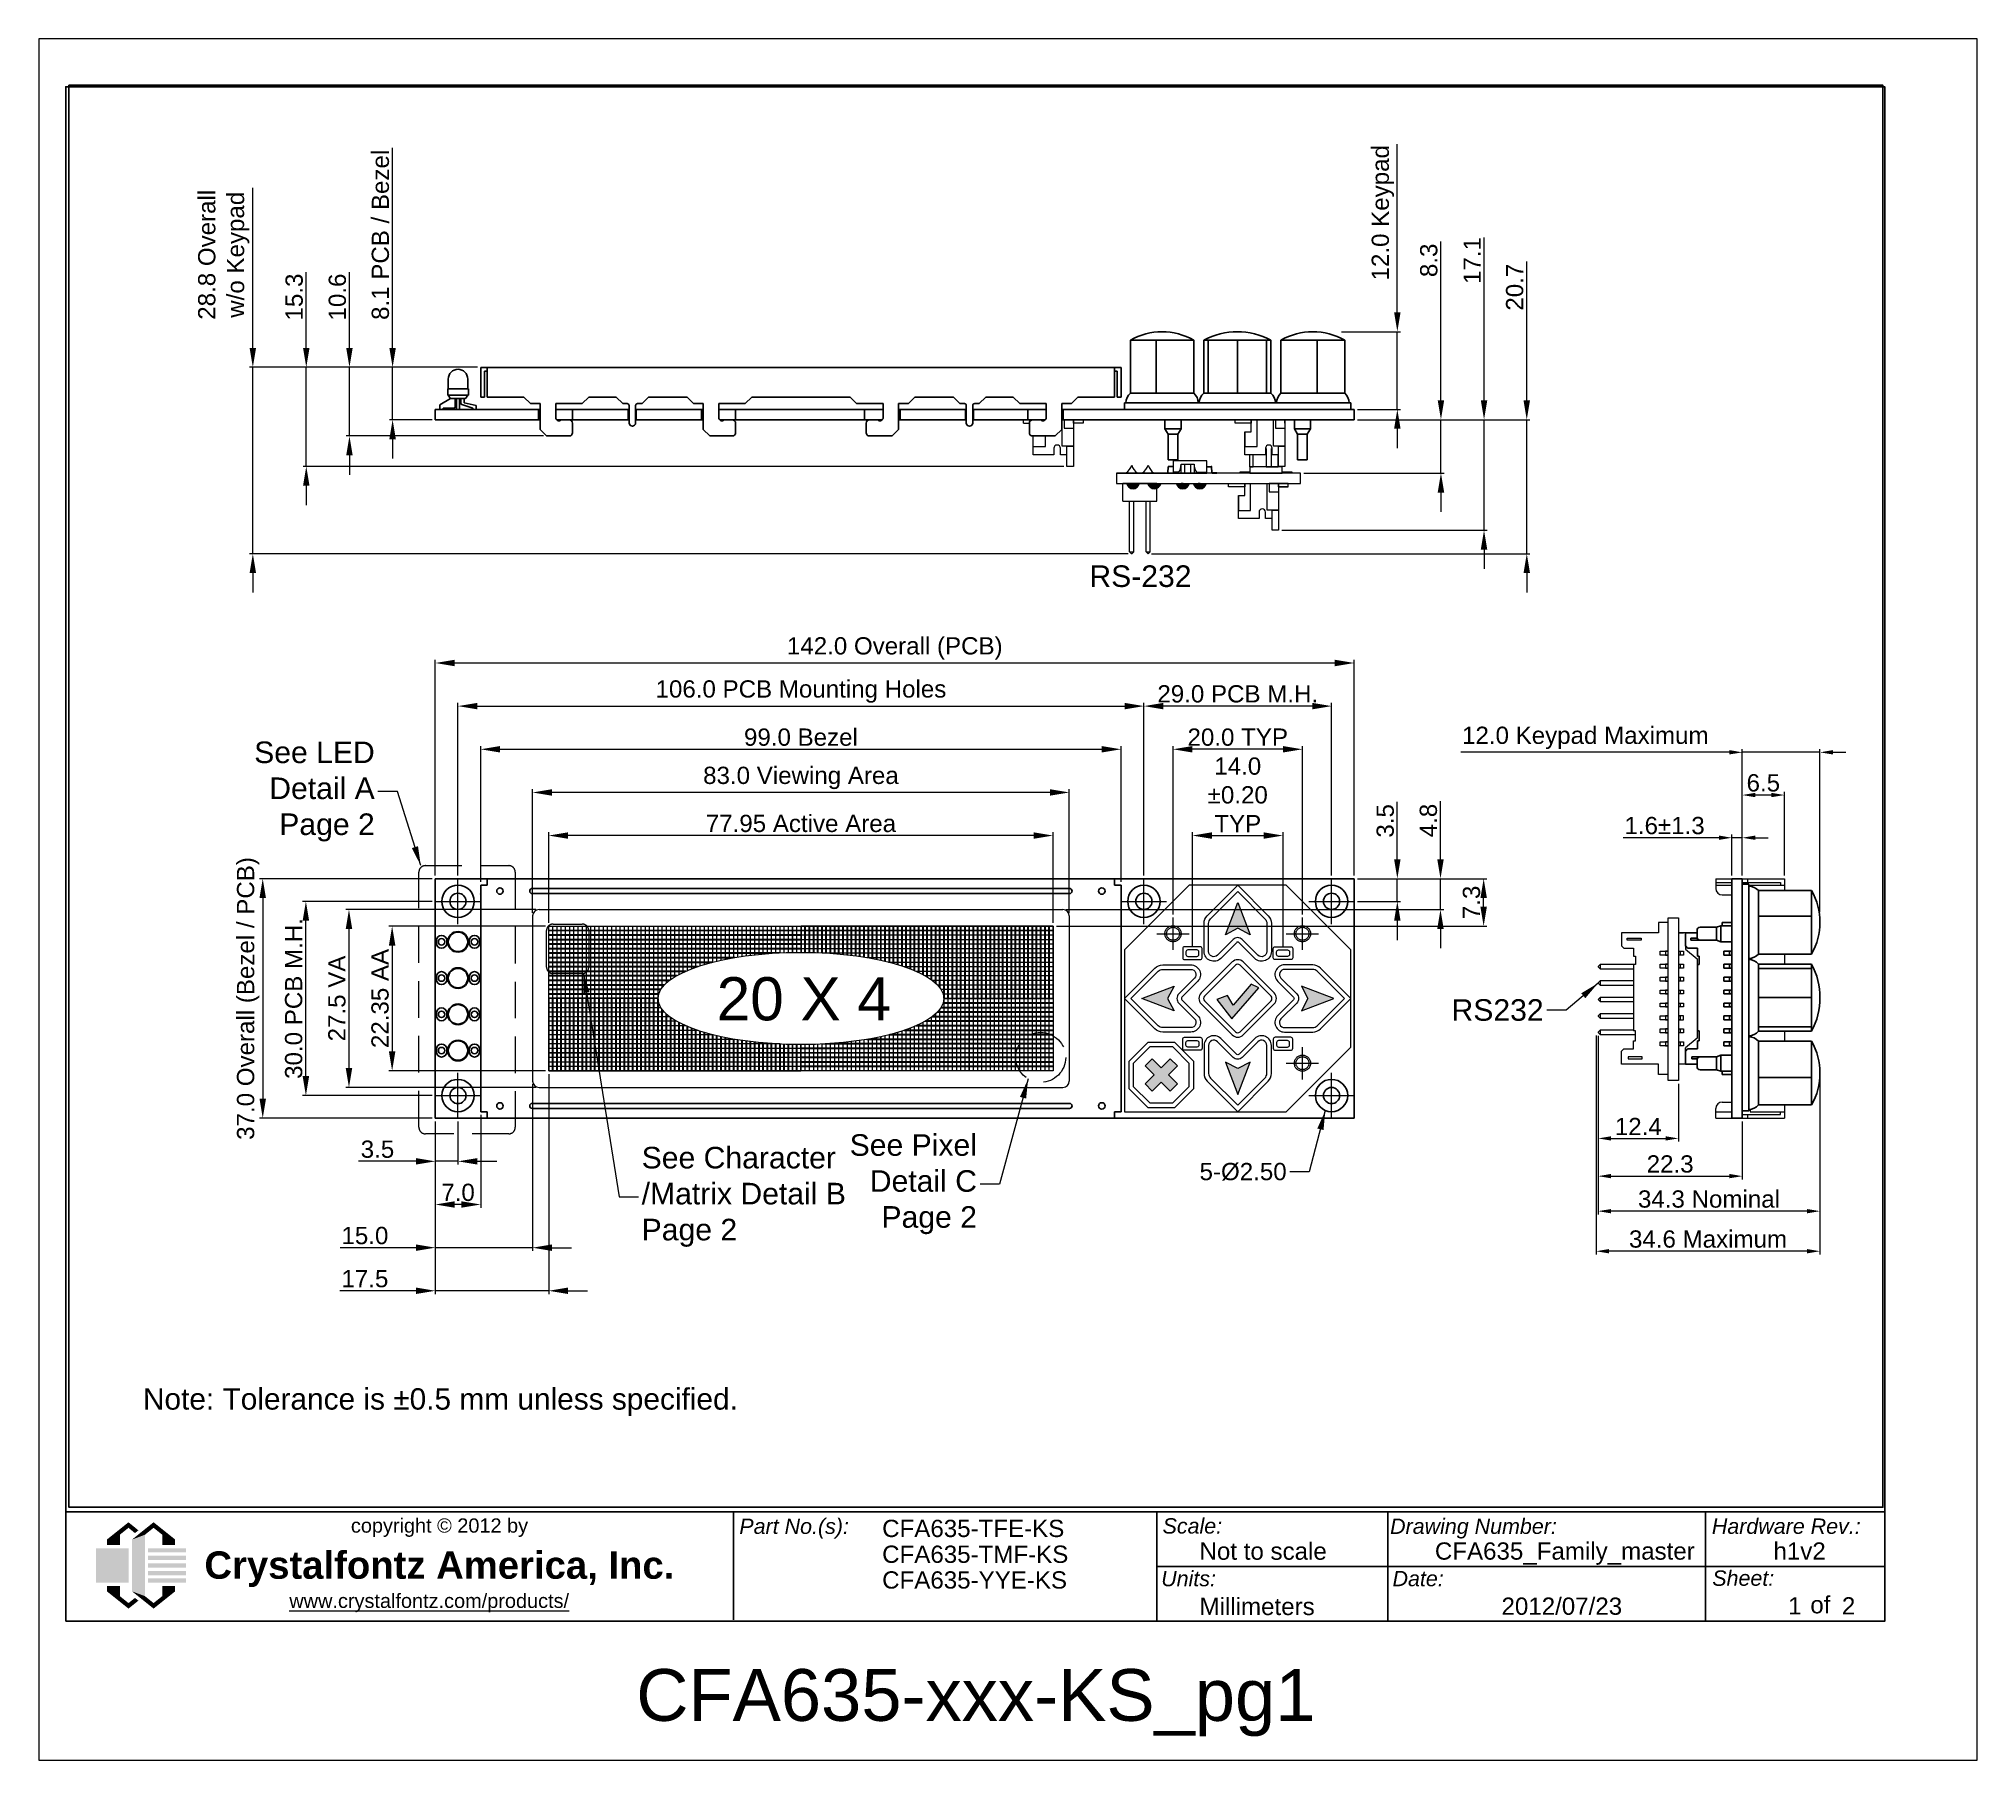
# Paper-space layout 'CFA635-KS_pg1' of a CAD drawing. Extents: x 40 to 264, y 21 to 221.
# The model-space entities are those that its viewports show. They can reach past a viewport. Long polylines and large blocks are cut down to what shows.
import ezdxf

# ---------------------------------------------------------------- set-up
doc = ezdxf.new("R2010")
doc.units = 0
for name, pattern in [('CENTER2', [28.575, 19.05, -3.175, 3.175, -3.175]), ('DASHED', [0.75, 0.5, -0.25]), ('HIDDEN2', [4.7625, 3.175, -1.5875])]:
    doc.linetypes.add(name, pattern=pattern)
doc.layers.get('0').update_dxf_attribs({"linetype": 'CONTINUOUS'})
doc.layers.get('DEFPOINTS').update_dxf_attribs({"color": 252, "linetype": 'CONTINUOUS'})
for name, color, linetype, lineweight in [('-Dim_mm', 5, 'CONTINUOUS', 13), ('-Text', 7, 'CONTINUOUS', 9), ('AA Detail', 6, 'CONTINUOUS', 20), ('ACTIVE_AREA', 6, 'CONTINUOUS', 0), ('BEZEL', 7, 'CONTINUOUS', 18), ('CENTER', 1, 'CENTER2', 9), ('Detail Circle', 132, 'HIDDEN2', 20), ('FBSCAB', 1, 'CONTINUOUS', 15), ('Thin', 7, 'CONTINUOUS', 0), ('VIEW_AREA', 44, 'CONTINUOUS', 20)]:
    doc.layers.add(name, color=color, linetype=linetype, lineweight=lineweight)
for name, color, linetype in [('Border-MO', 5, 'CONTINUOUS'), ('BZL', 7, 'CONTINUOUS'), ('KEYPAD', 253, 'CONTINUOUS'), ('LED', 7, 'CONTINUOUS'), ('OBJ', 7, 'CONTINUOUS'), ('PCB', 94, 'CONTINUOUS'), ('Red Logo', 1, 'CONTINUOUS')]:
    doc.layers.add(name, color=color, linetype=linetype)
doc.layers.add('VIEWPORT', color=8, linetype='CONTINUOUS', plot=False)
doc.styles.get("Standard").update_dxf_attribs({"font": 'arial.ttf'})
doc.styles.add('STYLE1', font='arial.ttf')
doc.dimstyles.new('10x LO_mm', dxfattribs={"dimtxt": 2.6666, "dimasz": 2, "dimexe": 0.5, "dimexo": 0.5, "dimgap": 0.5, "dimtad": 1, "dimlfac": 0.1, "dimzin": 4, "dimdsep": 46, "dimtxsty": 'STYLE1', "dimcen": -2.5, "dimclrd": 256, "dimclre": 256, "dimclrt": 256, "dimadec": 0, "dimazin": 0, "dimtp": 0.5, "dimtm": 0.5, "dimtfac": 1, "dimtmove": 0, "dimatfit": 1, "dimfxl": 0, "dimtolj": 1, "dimtzin": 0, "dimlwd": -1, "dimlwe": -1, "dimarcsym": 0})
doc.dimstyles.new('Cfontz_mm', dxfattribs={"dimtxt": 2, "dimasz": 2, "dimexe": 0.5, "dimexo": 0.5, "dimgap": 0.5, "dimtad": 1, "dimzin": 4, "dimdsep": 46, "dimtxsty": 'STYLE1', "dimcen": 2.5, "dimclrd": 256, "dimclre": 256, "dimclrt": 256, "dimadec": 0, "dimazin": 0, "dimtp": 0.5, "dimtm": 0.5, "dimtfac": 1, "dimtmove": 0, "dimatfit": 1, "dimfxl": 0, "dimtolj": 1, "dimtzin": 0, "dimlwd": -1, "dimlwe": -1, "dimarcsym": 0})
doc.dimstyles.new('LO_mm', dxfattribs={"dimtxt": 2.6666, "dimasz": 3, "dimexe": 0.5, "dimexo": 0.5, "dimgap": 0.5, "dimtad": 1, "dimzin": 4, "dimdsep": 46, "dimtxsty": 'STYLE1', "dimcen": -2.5, "dimclrd": 256, "dimclre": 256, "dimclrt": 256, "dimadec": 0, "dimazin": 0, "dimtp": 0.5, "dimtm": 0.5, "dimtfac": 1, "dimtmove": 0, "dimatfit": 1, "dimfxl": 0, "dimtolj": 1, "dimtzin": 0, "dimlwd": -1, "dimlwe": -1, "dimarcsym": 0})

psp = doc.layouts.new('CFA635-KS_pg1')

msp = doc.modelspace()

# ---------------------------------------------------------------- texts
at = {"layer": '-Dim_mm', "insert": (884.089, -3.557), "char_height": 2.6666, "attachment_point": 6, "style": 'STYLE1'}
msp.add_mtext('\\A1;5-%%C2.50', dxfattribs=at)
at = {"layer": '-Text', "style": 'STYLE1'}
for s, height, p in [('RS-232', 3.3333, (853.602, 86.807)), ('20 X 4', 6.6666, (796.015, 19.855))]:
    msp.add_text(s, height=height, dxfattribs=at).set_placement(p)
at = {"layer": '-Text', "char_height": 3.3333, "style": 'STYLE1'}
for s, insert, attachment_point in [('See LED\\PDetail A\\PPage 2', (743.171, 55.204), 6), ('RS232', (923.799, 21.429), 6), ('See Character \\P/Matrix Detail B\\PPage 2', (784.416, -7.42), 4), ('See Pixel\\PDetail C\\PPage 2', (836.228, -5.469), 6)]:
    msp.add_mtext(s, dxfattribs=dict(at, insert=insert, attachment_point=attachment_point))
at = {"insert": (707.345, -36.99), "char_height": 3.3, "width": 98.25283, "attachment_point": 1}
msp.add_mtext('\\pi-7.5,l7.5,t7.5;{\\C7;Note: Tolerance is %%P0.5 mm unless specified.}', dxfattribs=at)
at = {"layer": 'DEFPOINTS', "insert": (836.057, -80.375), "char_height": 8, "width": 106.35222, "attachment_point": 2}
msp.add_mtext('CFA635-xxx-KS_pg1', dxfattribs=at)

# ---------------------------------------------------------------- blocks, each defined once
blk = doc.blocks.new('CFA_BORDER')
at = {"layer": 'Border-MO'}
for p, q in [((210.82, 12.7), (0, 12.7)), ((77.39, 0.16), (77.39, 12.7)), ((126.45, 12.66), (126.45, 0)), ((153.22, 0), (153.22, 12.7)), ((190.04, 0), (190.04, 12.7)), ((210.82, 6.35), (126.45, 6.33))]:
    blk.add_line(p, q, dxfattribs=at)
blk.add_lwpolyline([(0, 0), (210.82, 0), (210.82, 177.8), (0, 177.8)], close=True, dxfattribs=at)
at = {"layer": 'Red Logo'}
for points in [[(4.78, 9.47), (7.28, 11.47), (6.28, 10.03), (7.28, 10.83)], [(7.28, 10.83), (8.03, 10.22), (7.28, 11.47), (8.43, 10.54)], [(7.69, 9.47), (10.19, 11.47), (9.19, 10.03), (10.19, 10.83)], [(10.19, 10.83), (10.19, 11.47), (11.69, 9.63), (12.69, 9.47)], [(6.28, 8.84), (4.78, 8.84), (6.28, 10.03), (4.78, 9.47)], [(7.69, 9.47), (7.69, 3.47), (9.19, 10.03), (9.19, 2.91)], [(11.19, 8.84), (11.19, 10.03), (11.69, 8.84), (11.69, 9.63)], [(11.69, 8.84), (11.69, 9.63), (12.69, 8.84), (12.69, 9.47)], [(3.53, 8.47), (7.31, 8.47), (3.53, 4.47), (7.31, 4.47)], [(9.56, 7.97), (9.56, 8.47), (13.94, 7.97), (13.94, 8.47)], [(9.56, 7.59), (9.56, 7.09), (13.94, 7.59), (13.94, 7.09)], [(9.56, 6.72), (9.56, 6.22), (13.94, 6.72), (13.94, 6.22)], [(9.56, 5.34), (9.56, 5.84), (13.94, 5.34), (13.94, 5.84)], [(9.56, 4.47), (9.56, 4.97), (13.94, 4.47), (13.94, 4.97)], [(4.78, 4.09), (6.28, 4.09), (4.78, 3.47), (6.28, 2.91)], [(4.78, 3.47), (7.28, 1.47), (6.28, 2.91), (7.28, 2.11)], [(7.28, 1.47), (7.28, 2.11), (8.43, 2.39), (8.03, 2.71)], [(7.69, 3.47), (10.19, 1.47), (9.19, 2.91), (10.19, 2.11)], [(10.19, 1.47), (10.19, 2.11), (12.69, 3.47), (11.69, 3.31)], [(11.19, 4.09), (11.69, 4.09), (11.19, 2.91), (11.69, 3.31)], [(11.69, 4.09), (11.69, 3.31), (12.69, 4.09), (12.69, 3.47)]]:
    blk.add_solid(points, dxfattribs=at)
at = {"layer": '-Text', "attachment_point": 1}
for s, insert, char_height, width in [('copyright © 2012 by', (33.06, 11.92), 1.65, 20.9522), ('{\\fArial|b0|i1|c0|p34;Part No.(s):}', (78.08, 11.9), 1.778, 12.9428), ('{\\fArial|b0|i1|c0|p34;Scale:}', (127.13, 11.94), 1.778, 5.7923), ('{\\fArial|b0|i1|c0|p34;Drawing Number:}', (153.5, 11.9), 1.778, 20.0474), ('{\\fArial|b0|i1|c0|p34;Hardware Rev.:}', (190.79, 11.91), 1.778, 17.4127), ('{\\fArial|b1|i0|c0|p34;Crystalfontz America, Inc.}', (16.08, 8.1), 3.175, 54.6748), ('{\\fArial|b0|i1|c0|p34;Units:}', (126.97, 5.84), 1.778, 5.7923), ('{\\fArial|b0|i1|c0|p34;Date:}', (153.78, 5.84), 1.778, 6.5003), ('{\\fArial|b0|i1|c0|p34;Sheet:}', (190.84, 5.89), 1.778, 6.8164), ('{\\Lwww.crystalfontz.com/products/}', (25.92, 3.2), 1.651, 34.0431), ('of', (202.2, 2.92), 2, 2.8831)]:
    blk.add_mtext(s, dxfattribs=dict(at, insert=insert, char_height=char_height, width=width))
blk = doc.blocks.new('Cfontz_Border')
at = {"layer": '-Text'}
blk.add_blockref('CFA_BORDER', (0, 0), dxfattribs=at)
for tag, p in [('CFAH1234X-XXX-XX', (94.64, 9.76)), ('NOT_TO_SCALE', (131.42, 7.12)), ('CFAH1234X_MASTER', (158.69, 7.14)), ('VA', (197.93, 7.14)), ('CFAH1234X-XXX-XX', (94.64, 6.77)), ('CFAH1234X-XXX-XX', (94.64, 3.79)), ('CFAH1234X-XXX-XX', (94.64, 0.74)), ('MILLIMETERS', (131.42, 0.72)), ('2008/01/01', (166.41, 0.75)), ('1', (199.64, 0.79)), ('1', (205.86, 0.79))]:
    blk.add_attdef(tag, p, '', height=2, dxfattribs=at)
blk = doc.blocks.new('A$C52C93853')
at = {"layer": 'BZL'}
for p, q in [((9.18, 9.6), (10.18, 10.6)), ((9.18, 9.6), (9.18, 5.6)), ((13.68, 10.6), (10.18, 10.6)), ((14.18, 10.1), (14.18, 8.6)), ((34.38, 9.6), (35.38, 10.6)), ((34.38, 9.6), (34.38, 5.6)), ((38.88, 10.6), (35.38, 10.6)), ((39.38, 10.1), (39.38, 8.6)), ((59.58, 10.1), (59.58, 8.6)), ((60.08, 10.6), (63.58, 10.6)), ((64.58, 9.6), (63.58, 10.6)), ((64.58, 9.6), (64.58, 5.6)), ((84.78, 10.1), (84.78, 8.6)), ((85.28, 10.6), (88.78, 10.6)), ((89.78, 9.6), (88.78, 10.6)), ((89.78, 9.6), (89.78, 5.6)), ((11.58, 7.75), (11.58, 5.6)), ((13.68, 8.1), (12.47, 8.1)), ((22.93, 5.9), (22.93, 8.6)), ((23.93, 5.9), (23.93, 8.6)), ((36.78, 7.75), (36.78, 5.6)), ((38.88, 8.1), (37.67, 8.1)), ((60.08, 8.1), (61.28, 8.1)), ((62.18, 7.75), (62.18, 5.6)), ((75.03, 5.9), (75.03, 8.6)), ((76.03, 5.9), (76.03, 8.6)), ((85.28, 8.1), (86.48, 8.1)), ((87.38, 7.75), (87.38, 5.6)), ((0, 4.6), (0, 0)), ((0.6, 4.6), (0, 4.6)), ((0.6, 4.6), (0.6, 0.6)), ((1, 4.6), (1, 0)), ((1, 4.6), (6.68, 4.6)), ((7.68, 5.6), (6.68, 4.6)), ((9.18, 5.6), (7.68, 5.6)), ((15.68, 5.6), (11.58, 5.6)), ((15.68, 5.6), (16.68, 4.6)), ((16.68, 4.6), (20.93, 4.6)), ((21.93, 5.6), (20.93, 4.6)), ((21.93, 5.6), (22.63, 5.6)), ((24.23, 5.6), (24.93, 5.6)), ((24.93, 5.6), (25.93, 4.6)), ((25.93, 4.6), (31.88, 4.6)), ((32.88, 5.6), (31.88, 4.6)), ((34.38, 5.6), (32.88, 5.6)), ((40.88, 5.6), (36.78, 5.6)), ((40.88, 5.6), (41.88, 4.6)), ((41.88, 4.6), (57.08, 4.6)), ((58.08, 5.6), (57.08, 4.6)), ((58.08, 5.6), (62.18, 5.6)), ((64.58, 5.6), (66.08, 5.6)), ((66.08, 5.6), (67.08, 4.6)), ((67.08, 4.6), (73.03, 4.6)), ((74.03, 5.6), (73.03, 4.6)), ((74.73, 5.6), (74.03, 5.6)), ((77.03, 5.6), (76.33, 5.6)), ((77.03, 5.6), (78.03, 4.6)), ((78.03, 4.6), (82.28, 4.6)), ((83.28, 5.6), (82.28, 4.6)), ((83.28, 5.6), (87.38, 5.6)), ((89.78, 5.6), (91.28, 5.6)), ((91.28, 5.6), (92.28, 4.6)), ((92.28, 4.6), (97.95, 4.6)), ((97.95, 4.6), (97.95, 0)), ((98.35, 4.6), (98.35, 0.6)), ((98.35, 4.6), (98.95, 4.6)), ((98.95, 4.6), (98.95, 0)), ((0, 0), (98.95, 0)), ((1, 0.6), (0.6, 0.6)), ((97.95, 0.6), (98.35, 0.6))]:
    blk.add_line(p, q, dxfattribs=at)
for centre, radius, start, end in [((13.68, 10.1), 0.5, 360, 90), ((23.43, 8.6), 0.5, 0, 180), ((38.88, 10.1), 0.5, 360, 90), ((60.08, 10.1), 0.5, 90, 180), ((75.53, 8.6), 0.5, 0, 180), ((85.28, 10.1), 0.5, 90, 180), ((12.08, 7.75), 0.5, 49.256, 180), ((12.47, 8.2), 0.1, 229.256, 270), ((13.68, 8.6), 0.5, 270, 360), ((37.28, 7.75), 0.5, 49.256, 180), ((37.67, 8.2), 0.1, 229.256, 270), ((38.88, 8.6), 0.5, 270, 360), ((60.08, 8.6), 0.5, 180, 270), ((61.28, 8.2), 0.1, 270, 310.744), ((61.68, 7.75), 0.5, 0, 130.744), ((85.28, 8.6), 0.5, 180, 270), ((86.48, 8.2), 0.1, 270, 310.744), ((86.88, 7.75), 0.5, 0, 130.744), ((22.63, 5.9), 0.3, 270, 0), ((24.23, 5.9), 0.3, 180, 270), ((74.73, 5.9), 0.3, 270, 0), ((76.33, 5.9), 0.3, 180, 270)]:
    blk.add_arc(centre, radius, start, end, dxfattribs=at)
blk = doc.blocks.new('*D80')
at = {"layer": '-Dim_mm', "transparency": 16777216}
for p, q in [((901.19, 129.24), (901.19, 155.24)), ((892.56, 126.24), (901.69, 126.24)), ((901.19, 114.24), (901.19, 126.24)), ((895.03, 114.24), (901.69, 114.24)), ((901.19, 111.24), (901.19, 108.24))]:
    blk.add_line(p, q, dxfattribs=at)
for points in [[(900.69, 129.24), (901.69, 129.24), (901.19, 126.24)], [(900.69, 111.24), (901.69, 111.24), (901.19, 114.24)]]:
    blk.add_solid(points, dxfattribs=at)
at = {"layer": 'DEFPOINTS', "color": 0, "transparency": 16777216}
for p in [(892.06, 126.24), (894.53, 114.24), (901.19, 114.24)]:
    blk.add_point(p, dxfattribs=at)
at = {"layer": '-Dim_mm', "transparency": 16777216, "insert": (898.96, 144.62), "char_height": 2.6666, "attachment_point": 5, "rotation": 90, "style": 'STYLE1'}
blk.add_mtext('\\A1;12.0 Keypad', dxfattribs=at)
blk = doc.blocks.new('*D81')
at = {"layer": '-Dim_mm', "transparency": 16777216}
for p, q in [((907.93, 115.64), (907.93, 140.2)), ((895.03, 112.64), (908.43, 112.64)), ((907.93, 104.39), (907.93, 112.64)), ((886.73, 104.39), (908.43, 104.39)), ((907.93, 101.39), (907.93, 98.39))]:
    blk.add_line(p, q, dxfattribs=at)
for points in [[(907.43, 115.64), (908.43, 115.64), (907.93, 112.64)], [(907.43, 101.39), (908.43, 101.39), (907.93, 104.39)]]:
    blk.add_solid(points, dxfattribs=at)
at = {"layer": 'DEFPOINTS', "color": 0, "transparency": 16777216}
for p in [(894.53, 112.64), (886.23, 104.39), (907.93, 104.39)]:
    blk.add_point(p, dxfattribs=at)
at = {"layer": '-Dim_mm', "transparency": 16777216, "insert": (906.06, 137.27), "char_height": 2.667, "attachment_point": 5, "rotation": 90, "style": 'STYLE1'}
blk.add_mtext('\\A1;8.3', dxfattribs=at)
blk = doc.blocks.new('*D82')
at = {"layer": '-Dim_mm', "transparency": 16777216}
for p, q in [((739.26, 123.74), (739.26, 135.44)), ((759.05, 120.74), (738.76, 120.74)), ((739.26, 110.14), (739.26, 120.74)), ((769.23, 110.14), (738.76, 110.14)), ((739.26, 107.14), (739.26, 104.14))]:
    blk.add_line(p, q, dxfattribs=at)
for points in [[(738.76, 123.74), (739.76, 123.74), (739.26, 120.74)], [(738.76, 107.14), (739.76, 107.14), (739.26, 110.14)]]:
    blk.add_solid(points, dxfattribs=at)
at = {"layer": 'DEFPOINTS', "color": 0, "transparency": 16777216}
for p in [(759.55, 120.74), (739.26, 110.14), (769.73, 110.14)]:
    blk.add_point(p, dxfattribs=at)
at = {"layer": '-Dim_mm', "transparency": 16777216, "insert": (737.4, 131.6), "char_height": 2.667, "attachment_point": 5, "rotation": 90, "style": 'STYLE1'}
blk.add_mtext('\\A1;10.6', dxfattribs=at)
blk = doc.blocks.new('*D83')
at = {"layer": '-Dim_mm', "transparency": 16777216}
for p, q in [((732.59, 123.74), (732.59, 135.44)), ((759.05, 120.74), (732.09, 120.74)), ((732.59, 105.44), (732.59, 120.74)), ((849.63, 105.44), (732.09, 105.44)), ((732.59, 102.44), (732.59, 99.44))]:
    blk.add_line(p, q, dxfattribs=at)
for points in [[(732.09, 123.74), (733.09, 123.74), (732.59, 120.74)], [(732.09, 102.44), (733.09, 102.44), (732.59, 105.44)]]:
    blk.add_solid(points, dxfattribs=at)
at = {"layer": 'DEFPOINTS', "color": 0, "transparency": 16777216}
for p in [(759.55, 120.74), (732.59, 105.44), (850.13, 105.44)]:
    blk.add_point(p, dxfattribs=at)
at = {"layer": '-Dim_mm', "transparency": 16777216, "insert": (730.73, 131.6), "char_height": 2.667, "attachment_point": 5, "rotation": 90, "style": 'STYLE1'}
blk.add_mtext('\\A1;15.3', dxfattribs=at)
blk = doc.blocks.new('*D102')
at = {"layer": '-Dim_mm', "transparency": 16777216}
for p, q in [((769.55, 34.41), (745.36, 34.41)), ((745.86, 31.41), (745.86, 15.06)), ((769.55, 12.06), (745.36, 12.06))]:
    blk.add_line(p, q, dxfattribs=at)
for points in [[(745.36, 31.41), (746.36, 31.41), (745.86, 34.41)], [(745.36, 15.06), (746.36, 15.06), (745.86, 12.06)]]:
    blk.add_solid(points, dxfattribs=at)
at = {"layer": 'DEFPOINTS', "color": 0, "transparency": 16777216}
for p in [(770.05, 34.41), (745.86, 12.06), (770.05, 12.06)]:
    blk.add_point(p, dxfattribs=at)
at = {"layer": '-Dim_mm', "transparency": 16777216, "insert": (744, 23.23), "char_height": 2.6666, "attachment_point": 5, "rotation": 90, "style": 'STYLE1'}
blk.add_mtext('\\A1;22.35 AA', dxfattribs=at)
blk = doc.blocks.new('*D103')
at = {"layer": '-Dim_mm', "transparency": 16777216}
for p, q in [((768.05, 36.98), (738.69, 36.98)), ((739.19, 33.98), (739.19, 12.48)), ((768.05, 9.48), (738.69, 9.48))]:
    blk.add_line(p, q, dxfattribs=at)
for points in [[(738.69, 33.98), (739.69, 33.98), (739.19, 36.98)], [(738.69, 12.48), (739.69, 12.48), (739.19, 9.48)]]:
    blk.add_solid(points, dxfattribs=at)
at = {"layer": 'DEFPOINTS', "color": 0, "transparency": 16777216}
for p in [(768.55, 36.98), (739.19, 9.48), (768.55, 9.48)]:
    blk.add_point(p, dxfattribs=at)
at = {"layer": '-Dim_mm', "transparency": 16777216, "insert": (737.33, 23.23), "char_height": 2.6666, "attachment_point": 5, "rotation": 90, "style": 'STYLE1'}
blk.add_mtext('\\A1;27.5 VA', dxfattribs=at)
blk = doc.blocks.new('va')
at = {"layer": 'VIEW_AREA'}
for p, q in [((453.83, 176.9), (534.78, 176.9)), ((452.83, 175.9), (452.83, 150.4)), ((535.78, 175.9), (535.78, 150.4)), ((453.83, 149.4), (534.78, 149.4))]:
    blk.add_line(p, q, dxfattribs=at)
for centre, start, end in [((453.83, 175.9), 90, 180), ((534.78, 175.9), 0, 90), ((453.83, 150.4), 180, 270), ((534.78, 150.4), 270, 0)]:
    blk.add_arc(centre, 1, start, end, dxfattribs=at)
blk = doc.blocks.new('bezel')
at = {"layer": 'BZL'}
for p, q in [((444.83, 180.65), (444.83, 145.65)), ((445.83, 180.65), (444.83, 180.65)), ((445.83, 181.65), (542.78, 181.65)), ((445.83, 181.65), (445.83, 180.65)), ((535.8, 180.15), (452.8, 180.15)), ((542.78, 181.65), (542.78, 180.65)), ((542.78, 180.65), (543.78, 180.65)), ((543.78, 180.65), (543.78, 145.65)), ((535.8, 179.35), (452.8, 179.35)), ((535.8, 146.95), (452.8, 146.95)), ((444.83, 145.65), (445.83, 145.65)), ((445.83, 144.65), (445.83, 145.65)), ((445.83, 144.65), (542.78, 144.65)), ((535.8, 146.15), (452.8, 146.15)), ((542.78, 144.65), (542.78, 145.65)), ((542.78, 145.65), (543.78, 145.65))]:
    blk.add_line(p, q, dxfattribs=at)
for centre in [(447.8, 179.75), (540.8, 179.75), (447.8, 146.55), (540.8, 146.55)]:
    blk.add_circle(centre, 0.5, dxfattribs=at)
for centre, start, end in [((452.8, 179.75), 90, 270), ((535.8, 179.75), 270, 90), ((452.8, 146.55), 90, 270), ((535.8, 146.55), 270, 90)]:
    blk.add_arc(centre, 0.4, start, end, dxfattribs=at)
at = {"layer": 'BZL', "linetype": 'ByBlock'}
blk.add_point((444.83, 179.29), dxfattribs=at)
blk = doc.blocks.new('*D104')
at = {"layer": '-Dim_mm', "transparency": 16777216}
for p, q in [((752.03, 38.23), (732.03, 38.23)), ((732.53, 11.23), (732.53, 35.23)), ((752.03, 8.23), (732.03, 8.23))]:
    blk.add_line(p, q, dxfattribs=at)
for points in [[(732.03, 35.23), (733.03, 35.23), (732.53, 38.23)], [(732.03, 11.23), (733.03, 11.23), (732.53, 8.23)]]:
    blk.add_solid(points, dxfattribs=at)
at = {"layer": 'DEFPOINTS', "color": 0, "transparency": 16777216}
for p in [(732.53, 38.23), (752.53, 38.23), (752.53, 8.23)]:
    blk.add_point(p, dxfattribs=at)
at = {"layer": '-Dim_mm', "transparency": 16777216, "insert": (730.65, 23.23), "char_height": 2.6666, "attachment_point": 5, "rotation": 90, "style": 'STYLE1'}
blk.add_mtext('\\A1;30.0 PCB M.H.', dxfattribs=at)
blk = doc.blocks.new('*D105')
at = {"layer": '-Dim_mm', "transparency": 16777216}
for p, q in [((752.03, 41.73), (725.36, 41.73)), ((725.86, 38.73), (725.86, 7.73)), ((752.03, 4.73), (725.36, 4.73))]:
    blk.add_line(p, q, dxfattribs=at)
for points in [[(725.36, 38.73), (726.36, 38.73), (725.86, 41.73)], [(725.36, 7.73), (726.36, 7.73), (725.86, 4.73)]]:
    blk.add_solid(points, dxfattribs=at)
at = {"layer": 'DEFPOINTS', "color": 0, "transparency": 16777216}
for p in [(752.53, 41.73), (725.86, 4.73), (752.53, 4.73)]:
    blk.add_point(p, dxfattribs=at)
at = {"layer": '-Dim_mm', "transparency": 16777216, "insert": (723.61, 23.23), "char_height": 2.6666, "attachment_point": 5, "rotation": 90, "style": 'STYLE1'}
blk.add_mtext('\\A1;37.0 Overall (Bezel / PCB)', dxfattribs=at)
blk = doc.blocks.new('*D106')
at = {"layer": '-Dim_mm', "transparency": 16777216}
for p, q in [((770.05, 34.91), (770.05, 48.9)), ((845, 48.4), (773.05, 48.4)), ((848, 34.91), (848, 48.9))]:
    blk.add_line(p, q, dxfattribs=at)
for points in [[(773.05, 48.9), (773.05, 47.9), (770.05, 48.4)], [(845, 48.9), (845, 47.9), (848, 48.4)]]:
    blk.add_solid(points, dxfattribs=at)
at = {"layer": 'DEFPOINTS', "color": 0, "transparency": 16777216}
for p in [(770.05, 48.4), (770.05, 34.41), (848, 34.41)]:
    blk.add_point(p, dxfattribs=at)
at = {"layer": '-Dim_mm', "transparency": 16777216, "insert": (809.03, 50.26), "char_height": 2.6666, "attachment_point": 5, "style": 'STYLE1'}
blk.add_mtext('\\A1;77.95 Active Area', dxfattribs=at)
blk = doc.blocks.new('*D107')
at = {"layer": '-Dim_mm', "transparency": 16777216}
for p, q in [((767.55, 36.48), (767.55, 55.56)), ((847.5, 55.06), (770.55, 55.06)), ((850.5, 36.48), (850.5, 55.56))]:
    blk.add_line(p, q, dxfattribs=at)
for points in [[(770.55, 55.56), (770.55, 54.56), (767.55, 55.06)], [(847.5, 55.56), (847.5, 54.56), (850.5, 55.06)]]:
    blk.add_solid(points, dxfattribs=at)
at = {"layer": 'DEFPOINTS', "color": 0, "transparency": 16777216}
for p in [(767.55, 55.06), (767.55, 35.98), (850.5, 35.98)]:
    blk.add_point(p, dxfattribs=at)
at = {"layer": '-Dim_mm', "transparency": 16777216, "insert": (809.03, 57.3), "char_height": 2.6666, "attachment_point": 5, "style": 'STYLE1'}
blk.add_mtext('\\A1;83.0 Viewing Area', dxfattribs=at)
blk = doc.blocks.new('*D108')
at = {"layer": '-Dim_mm', "transparency": 16777216}
for p, q in [((759.55, 41.23), (759.55, 62.23)), ((762.55, 61.73), (855.5, 61.73)), ((858.5, 41.23), (858.5, 62.23))]:
    blk.add_line(p, q, dxfattribs=at)
for points in [[(762.55, 62.23), (762.55, 61.23), (759.55, 61.73)], [(855.5, 62.23), (855.5, 61.23), (858.5, 61.73)]]:
    blk.add_solid(points, dxfattribs=at)
at = {"layer": 'DEFPOINTS', "color": 0, "transparency": 16777216}
for p in [(858.5, 61.73), (759.55, 40.73), (858.5, 40.73)]:
    blk.add_point(p, dxfattribs=at)
at = {"layer": '-Dim_mm', "transparency": 16777216, "insert": (809.03, 63.59), "char_height": 2.6666, "attachment_point": 5, "style": 'STYLE1'}
blk.add_mtext('\\A1;99.0 Bezel', dxfattribs=at)
blk = doc.blocks.new('*D109')
at = {"layer": '-Dim_mm', "transparency": 16777216}
for p, q in [((756.03, 42.23), (756.03, 68.9)), ((862.03, 42.23), (862.03, 68.9)), ((759.03, 68.4), (859.03, 68.4))]:
    blk.add_line(p, q, dxfattribs=at)
for points in [[(759.03, 68.9), (759.03, 67.9), (756.03, 68.4)], [(859.03, 68.9), (859.03, 67.9), (862.03, 68.4)]]:
    blk.add_solid(points, dxfattribs=at)
at = {"layer": 'DEFPOINTS', "color": 0, "transparency": 16777216}
for p in [(862.03, 68.4), (756.03, 41.73), (862.03, 41.73)]:
    blk.add_point(p, dxfattribs=at)
at = {"layer": '-Dim_mm', "transparency": 16777216, "insert": (809.03, 70.65), "char_height": 2.6666, "attachment_point": 5, "style": 'STYLE1'}
blk.add_mtext('\\A1;106.0 PCB Mounting Holes', dxfattribs=at)
blk = doc.blocks.new('*D110')
at = {"layer": '-Dim_mm', "transparency": 16777216}
for p, q in [((752.53, 42.23), (752.53, 75.56)), ((755.53, 75.06), (891.53, 75.06)), ((894.53, 42.23), (894.53, 75.56))]:
    blk.add_line(p, q, dxfattribs=at)
for points in [[(755.53, 75.56), (755.53, 74.56), (752.53, 75.06)], [(891.53, 75.56), (891.53, 74.56), (894.53, 75.06)]]:
    blk.add_solid(points, dxfattribs=at)
at = {"layer": 'DEFPOINTS', "color": 0, "transparency": 16777216}
for p in [(894.53, 75.06), (752.53, 41.73), (894.53, 41.73)]:
    blk.add_point(p, dxfattribs=at)
at = {"layer": '-Dim_mm', "transparency": 16777216, "insert": (823.53, 77.31), "char_height": 2.6666, "attachment_point": 5, "style": 'STYLE1'}
blk.add_mtext('\\A1;142.0 Overall (PCB)', dxfattribs=at)
blk = doc.blocks.new('*D111')
at = {"layer": '-Dim_mm', "transparency": 16777216}
for p, q in [((862.03, 42.23), (862.03, 68.9)), ((891.03, 42.23), (891.03, 68.9)), ((888.03, 68.4), (865.03, 68.4))]:
    blk.add_line(p, q, dxfattribs=at)
for points in [[(865.03, 68.9), (865.03, 67.9), (862.03, 68.4)], [(888.03, 68.9), (888.03, 67.9), (891.03, 68.4)]]:
    blk.add_solid(points, dxfattribs=at)
at = {"layer": 'DEFPOINTS', "color": 0, "transparency": 16777216}
for p in [(862.03, 68.4), (862.03, 41.73), (891.03, 41.73)]:
    blk.add_point(p, dxfattribs=at)
at = {"layer": '-Dim_mm', "transparency": 16777216, "insert": (876.53, 70.28), "char_height": 2.6666, "attachment_point": 5, "style": 'STYLE1'}
blk.add_mtext('\\A1;29.0 PCB M.H.', dxfattribs=at)
blk = doc.blocks.new('*D112')
at = {"layer": '-Dim_mm', "transparency": 16777216}
for p, q in [((866.53, 36.23), (866.53, 62.23)), ((883.53, 61.73), (869.53, 61.73)), ((886.53, 36.23), (886.53, 62.23))]:
    blk.add_line(p, q, dxfattribs=at)
for points in [[(869.53, 62.23), (869.53, 61.23), (866.53, 61.73)], [(883.53, 62.23), (883.53, 61.23), (886.53, 61.73)]]:
    blk.add_solid(points, dxfattribs=at)
at = {"layer": 'DEFPOINTS', "color": 0, "transparency": 16777216}
for p in [(866.53, 61.73), (866.53, 35.73), (886.53, 35.73)]:
    blk.add_point(p, dxfattribs=at)
at = {"layer": '-Dim_mm', "transparency": 16777216, "insert": (876.53, 63.59), "char_height": 2.6666, "attachment_point": 5, "style": 'STYLE1'}
blk.add_mtext('\\A1;20.0 TYP ', dxfattribs=at)
blk = doc.blocks.new('*D113')
at = {"layer": '-Dim_mm', "transparency": 16777216}
for p, q in [((901.19, 44.73), (901.19, 53.6)), ((895.03, 41.73), (901.69, 41.73)), ((901.19, 38.23), (901.19, 41.73)), ((895.03, 38.23), (901.69, 38.23)), ((901.19, 35.23), (901.19, 32.23))]:
    blk.add_line(p, q, dxfattribs=at)
for points in [[(900.69, 44.73), (901.69, 44.73), (901.19, 41.73)], [(900.69, 35.23), (901.69, 35.23), (901.19, 38.23)]]:
    blk.add_solid(points, dxfattribs=at)
at = {"layer": 'DEFPOINTS', "color": 0, "transparency": 16777216}
for p in [(894.53, 41.73), (901.19, 41.73), (894.53, 38.23)]:
    blk.add_point(p, dxfattribs=at)
at = {"layer": '-Dim_mm', "transparency": 16777216, "insert": (899.33, 50.67), "char_height": 2.667, "attachment_point": 5, "rotation": 90, "style": 'STYLE1'}
blk.add_mtext('\\A1;3.5', dxfattribs=at)
blk = doc.blocks.new('*D114')
at = {"layer": '-Dim_mm', "transparency": 16777216}
for p, q in [((907.86, 44.73), (907.86, 53.7)), ((895.03, 41.73), (908.36, 41.73)), ((907.86, 36.98), (907.86, 41.73)), ((850, 36.98), (908.36, 36.98)), ((907.86, 33.98), (907.86, 30.98))]:
    blk.add_line(p, q, dxfattribs=at)
for points in [[(907.36, 44.73), (908.36, 44.73), (907.86, 41.73)], [(907.36, 33.98), (908.36, 33.98), (907.86, 36.98)]]:
    blk.add_solid(points, dxfattribs=at)
at = {"layer": 'DEFPOINTS', "color": 0, "transparency": 16777216}
for p in [(894.53, 41.73), (907.86, 41.73), (849.5, 36.98)]:
    blk.add_point(p, dxfattribs=at)
at = {"layer": '-Dim_mm', "transparency": 16777216, "insert": (906, 50.72), "char_height": 2.667, "attachment_point": 5, "rotation": 90, "style": 'STYLE1'}
blk.add_mtext('\\A1;4.8', dxfattribs=at)
blk = doc.blocks.new('*D115')
at = {"layer": '-Dim_mm', "transparency": 16777216}
for p, q in [((895.03, 41.73), (915.03, 41.73)), ((914.53, 37.41), (914.53, 38.73)), ((848.5, 34.41), (915.03, 34.41))]:
    blk.add_line(p, q, dxfattribs=at)
for points in [[(914.03, 38.73), (915.03, 38.73), (914.53, 41.73)], [(914.03, 37.41), (915.03, 37.41), (914.53, 34.41)]]:
    blk.add_solid(points, dxfattribs=at)
at = {"layer": 'DEFPOINTS', "color": 0, "transparency": 16777216}
for p in [(894.53, 41.73), (914.53, 41.73), (848, 34.41)]:
    blk.add_point(p, dxfattribs=at)
at = {"layer": '-Dim_mm', "transparency": 16777216, "insert": (912.66, 38.07), "char_height": 2.667, "attachment_point": 5, "rotation": 90, "style": 'STYLE1'}
blk.add_mtext('\\A1;7.3', dxfattribs=at)
blk = doc.blocks.new('*D116')
at = {"layer": '-Dim_mm', "transparency": 16777216}
for p, q in [((752.53, 4.23), (752.53, -2.43)), ((756.03, 4.23), (756.03, -2.43)), ((749.53, -1.93), (740.65, -1.93)), ((756.03, -1.93), (752.53, -1.93)), ((759.03, -1.93), (762.03, -1.93))]:
    blk.add_line(p, q, dxfattribs=at)
for points in [[(749.53, -1.43), (749.53, -2.43), (752.53, -1.93)], [(759.03, -1.43), (759.03, -2.43), (756.03, -1.93)]]:
    blk.add_solid(points, dxfattribs=at)
at = {"layer": 'DEFPOINTS', "color": 0, "transparency": 16777216}
for p in [(752.53, 4.73), (756.03, 4.73), (752.53, -1.93)]:
    blk.add_point(p, dxfattribs=at)
at = {"layer": '-Dim_mm', "transparency": 16777216, "insert": (743.59, -0.07), "char_height": 2.667, "attachment_point": 5, "style": 'STYLE1'}
blk.add_mtext('\\A1;3.5', dxfattribs=at)
blk = doc.blocks.new('*D117')
at = {"layer": '-Dim_mm', "transparency": 16777216}
for p, q in [((752.53, 4.23), (752.53, -9.1)), ((759.55, 5.23), (759.55, -9.1)), ((756.55, -8.6), (755.53, -8.6))]:
    blk.add_line(p, q, dxfattribs=at)
for points in [[(755.53, -8.1), (755.53, -9.1), (752.53, -8.6)], [(756.55, -8.1), (756.55, -9.1), (759.55, -8.6)]]:
    blk.add_solid(points, dxfattribs=at)
at = {"layer": 'DEFPOINTS', "color": 0, "transparency": 16777216}
for p in [(752.53, 4.73), (759.55, 5.73), (752.53, -8.6)]:
    blk.add_point(p, dxfattribs=at)
at = {"layer": '-Dim_mm', "transparency": 16777216, "insert": (756.04, -6.74), "char_height": 2.667, "attachment_point": 5, "style": 'STYLE1'}
blk.add_mtext('\\A1;7.0', dxfattribs=at)
blk = doc.blocks.new('*D118')
at = {"layer": '-Dim_mm', "transparency": 16777216}
for p, q in [((767.55, 9.98), (767.55, -15.77)), ((752.53, 4.23), (752.53, -15.77)), ((749.53, -15.27), (737.82, -15.27)), ((767.55, -15.27), (752.53, -15.27)), ((770.55, -15.27), (773.55, -15.27))]:
    blk.add_line(p, q, dxfattribs=at)
for points in [[(749.53, -14.77), (749.53, -15.77), (752.53, -15.27)], [(770.55, -14.77), (770.55, -15.77), (767.55, -15.27)]]:
    blk.add_solid(points, dxfattribs=at)
at = {"layer": 'DEFPOINTS', "color": 0, "transparency": 16777216}
for p in [(767.55, 10.48), (752.53, 4.73), (752.53, -15.27)]:
    blk.add_point(p, dxfattribs=at)
at = {"layer": '-Dim_mm', "transparency": 16777216, "insert": (741.65, -13.41), "char_height": 2.667, "attachment_point": 5, "style": 'STYLE1'}
blk.add_mtext('\\A1;15.0', dxfattribs=at)
blk = doc.blocks.new('*D119')
at = {"layer": '-Dim_mm', "transparency": 16777216}
for p, q in [((770.05, 11.56), (770.05, -22.43)), ((752.53, 4.23), (752.53, -22.43)), ((749.53, -21.93), (737.8, -21.93)), ((770.05, -21.93), (752.53, -21.93)), ((773.05, -21.93), (776.05, -21.93))]:
    blk.add_line(p, q, dxfattribs=at)
for points in [[(749.53, -21.43), (749.53, -22.43), (752.53, -21.93)], [(773.05, -21.43), (773.05, -22.43), (770.05, -21.93)]]:
    blk.add_solid(points, dxfattribs=at)
at = {"layer": 'DEFPOINTS', "color": 0, "transparency": 16777216}
for p in [(770.05, 12.06), (752.53, 4.73), (752.53, -21.93)]:
    blk.add_point(p, dxfattribs=at)
at = {"layer": '-Dim_mm', "transparency": 16777216, "insert": (741.65, -20.07), "char_height": 2.667, "attachment_point": 5, "style": 'STYLE1'}
blk.add_mtext('\\A1;17.5', dxfattribs=at)
blk = doc.blocks.new('*D120')
at = {"layer": '-Dim_mm', "transparency": 16777216}
for p, q in [((914.59, 115.64), (914.59, 140.82)), ((895.03, 112.64), (915.09, 112.64)), ((914.59, 95.59), (914.59, 112.64)), ((883.33, 95.59), (915.09, 95.59)), ((914.59, 92.59), (914.59, 89.59))]:
    blk.add_line(p, q, dxfattribs=at)
for points in [[(914.09, 115.64), (915.09, 115.64), (914.59, 112.64)], [(914.09, 92.59), (915.09, 92.59), (914.59, 95.59)]]:
    blk.add_solid(points, dxfattribs=at)
at = {"layer": 'DEFPOINTS', "color": 0, "transparency": 16777216}
for p in [(894.53, 112.64), (882.83, 95.59), (914.59, 95.59)]:
    blk.add_point(p, dxfattribs=at)
at = {"layer": '-Dim_mm', "transparency": 16777216, "insert": (912.75, 137.24), "char_height": 2.667, "attachment_point": 5, "rotation": 90, "style": 'STYLE1'}
blk.add_mtext('\\A1;17.1', dxfattribs=at)
blk = doc.blocks.new('*D121')
at = {"layer": '-Dim_mm', "transparency": 16777216}
for p, q in [((724.33, 123.74), (724.33, 148.49)), ((759.05, 120.74), (723.83, 120.74)), ((724.33, 91.95), (724.33, 120.74)), ((859.62, 91.95), (723.83, 91.95)), ((724.33, 88.95), (724.33, 85.95))]:
    blk.add_line(p, q, dxfattribs=at)
for points in [[(723.83, 123.74), (724.83, 123.74), (724.33, 120.74)], [(723.83, 88.95), (724.83, 88.95), (724.33, 91.95)]]:
    blk.add_solid(points, dxfattribs=at)
at = {"layer": 'DEFPOINTS', "color": 0, "transparency": 16777216}
for p in [(759.55, 120.74), (724.33, 91.95), (860.12, 91.95)]:
    blk.add_point(p, dxfattribs=at)
at = {"layer": '-Dim_mm', "transparency": 16777216, "insert": (719.83, 138.13), "char_height": 2.6666, "attachment_point": 5, "rotation": 90, "style": 'STYLE1'}
blk.add_mtext('\\A1;28.8 Overall\\Pw/o Keypad', dxfattribs=at)
blk = doc.blocks.new('*D99')
at = {"layer": '-Dim_mm', "transparency": 16777216}
for p, q in [((869.53, 31.23), (869.53, 48.9)), ((872.53, 48.4), (880.53, 48.4)), ((883.53, 31.23), (883.53, 48.9))]:
    blk.add_line(p, q, dxfattribs=at)
for points in [[(872.53, 48.9), (872.53, 47.9), (869.53, 48.4)], [(880.53, 48.9), (880.53, 47.9), (883.53, 48.4)]]:
    blk.add_solid(points, dxfattribs=at)
at = {"layer": 'DEFPOINTS', "color": 0, "transparency": 16777216}
for p in [(883.53, 48.4), (869.53, 30.73), (883.53, 30.73)]:
    blk.add_point(p, dxfattribs=at)
at = {"layer": '-Dim_mm', "transparency": 16777216, "insert": (876.53, 54.69), "char_height": 2.667, "attachment_point": 5, "style": 'STYLE1'}
blk.add_mtext('\\A1;14.0\\P%%P0.20\\PTYP', dxfattribs=at)
blk = doc.blocks.new('*D100')
at = {"layer": '-Dim_mm', "transparency": 16777216}
for p, q in [((745.93, 123.74), (745.93, 154.66)), ((759.05, 120.74), (745.43, 120.74)), ((745.93, 112.64), (745.93, 120.74)), ((752.03, 112.64), (745.43, 112.64)), ((745.93, 109.64), (745.93, 106.64))]:
    blk.add_line(p, q, dxfattribs=at)
for points in [[(745.43, 123.74), (746.43, 123.74), (745.93, 120.74)], [(745.43, 109.64), (746.43, 109.64), (745.93, 112.64)]]:
    blk.add_solid(points, dxfattribs=at)
at = {"layer": 'DEFPOINTS', "color": 0, "transparency": 16777216}
for p in [(745.93, 120.74), (759.55, 120.74), (752.53, 112.64)]:
    blk.add_point(p, dxfattribs=at)
at = {"layer": '-Dim_mm', "transparency": 16777216, "insert": (744.05, 141.21), "char_height": 2.6666, "attachment_point": 5, "rotation": 90, "style": 'STYLE1'}
blk.add_mtext('\\A1;8.1 PCB / Bezel', dxfattribs=at)
blk = doc.blocks.new('*D101')
at = {"layer": '-Dim_mm', "transparency": 16777216}
for p, q in [((921.19, 115.64), (921.19, 137.11)), ((895.03, 112.64), (921.69, 112.64)), ((921.19, 91.95), (921.19, 112.64)), ((863.18, 91.95), (921.69, 91.95)), ((921.19, 88.95), (921.19, 85.95))]:
    blk.add_line(p, q, dxfattribs=at)
for points in [[(920.69, 115.64), (921.69, 115.64), (921.19, 112.64)], [(920.69, 88.95), (921.69, 88.95), (921.19, 91.95)]]:
    blk.add_solid(points, dxfattribs=at)
at = {"layer": 'DEFPOINTS', "color": 0, "transparency": 16777216}
for p in [(894.53, 112.64), (921.19, 112.64), (862.68, 91.95)]:
    blk.add_point(p, dxfattribs=at)
at = {"layer": '-Dim_mm', "transparency": 16777216, "insert": (919.33, 133.12), "char_height": 2.667, "attachment_point": 5, "rotation": 90, "style": 'STYLE1'}
blk.add_mtext('\\A1;20.7 ', dxfattribs=at)
blk = doc.blocks.new('KEYPADSIDEVIEW-KT')
at = {"layer": 'BEZEL'}
for p, q in [((-2.5, 37), (-2.5, 35.5)), ((-2.5, 37), (8.1, 37)), ((-2.5, 36.4), (0, 36.4)), ((-2.5, 36), (0, 36)), ((1.6, 36.4), (7.5, 36.4)), ((2.4, 37), (2.4, 36.4)), ((2.8, 36), (8.1, 36)), ((2.8, 36), (2.8, 35.85)), ((7.5, 36.4), (7.5, 36)), ((8.1, 37), (8.1, 35.17)), ((-1.5, 34.5), (0, 34.5)), ((8.1, 25.36), (8.1, 23.82)), ((8.1, 13.45), (8.1, 11.91)), ((-2.5, 0), (-2.5, 1.5)), ((-2.5, 1), (0, 1)), ((-2.5, 0), (8.1, 0)), ((-1.5, 2.5), (0, 2.5)), ((1.6, 0.6), (7.5, 0.6)), ((2.4, 0.6), (2.4, 0)), ((2.8, 1.36), (2.8, 1)), ((2.8, 1), (8.1, 1)), ((7.5, 0.6), (7.5, 1)), ((8.1, 2.05), (8.1, 0))]:
    blk.add_line(p, q, dxfattribs=at)
for centre, start, end in [((-1.5, 35.5), 180, 270), ((-1.5, 1.5), 90, 180)]:
    blk.add_arc(centre, 1, start, end, dxfattribs=at)
at = {"layer": 'BZL'}
for p, q in [((0, 37), (1.6, 37)), ((2.8, 24.68), (2.8, 24.51)), ((2.8, 12.76), (2.8, 12.59))]:
    blk.add_line(p, q, dxfattribs=at)
at = {"layer": 'KEYPAD', "linetype": 'Continuous'}
for p, q in [((2.6, 36.14), (1.6, 36.14)), ((2.6, 1.14), (2.6, 36.14)), ((4.1, 25.36), (4.1, 35.17)), ((4.1, 13.45), (4.1, 23.82)), ((4.1, 2.05), (4.1, 11.91)), ((2.6, 1.14), (1.6, 1.14))]:
    blk.add_line(p, q, dxfattribs=at)
at = {"layer": 'KEYPAD'}
for p, q in [((12.3, 35.17), (4.1, 35.17)), ((4.1, 25.36), (4.1, 35.17)), ((12.3, 25.36), (12.3, 35.17)), ((12.3, 31.2), (4.1, 31.2)), ((-5.4, 29), (-5.4, 28)), ((-4.9, 29.5), (-2.4, 29.5)), ((-4.9, 27.5), (-2.4, 27.5)), ((-2.4, 29.5), (-1.7, 29.75)), ((-2.4, 29.5), (-2.4, 27.5)), ((-2.4, 27.5), (-1.7, 27.25)), ((-1.7, 29.75), (-1.7, 27.25)), ((-1.7, 29.75), (0, 29.75)), ((-1.7, 27.25), (0, 27.25)), ((12.3, 25.36), (4.1, 25.36)), ((12.3, 23.82), (4.1, 23.82)), ((4.1, 13.45), (4.1, 23.82)), ((12.3, 23.13), (4.1, 23.13)), ((12.3, 13.45), (12.3, 23.82)), ((12.3, 18.63), (4.1, 18.63)), ((12.3, 14.13), (4.1, 14.13)), ((12.3, 13.45), (4.1, 13.45)), ((-5.4, 8), (-5.4, 9)), ((-4.9, 9.5), (-2.4, 9.5)), ((-2.4, 9.5), (-1.7, 9.75)), ((-2.4, 7.5), (-2.4, 9.5)), ((-1.7, 9.75), (0, 9.75)), ((-1.7, 7.25), (-1.7, 9.75)), ((4.1, 2.05), (4.1, 11.91)), ((12.3, 11.91), (4.1, 11.91)), ((12.3, 2.05), (12.3, 11.91)), ((-4.9, 7.5), (-2.4, 7.5)), ((-2.4, 7.5), (-1.7, 7.25)), ((-1.7, 7.25), (0, 7.25)), ((12.3, 6.29), (4.1, 6.29)), ((12.3, 2.05), (4.1, 2.05))]:
    blk.add_line(p, q, dxfattribs=at)
at = {"layer": 'KEYPAD', "color": 7}
for p, q in [((0, 30.25), (-1.5, 30.25)), ((-1.5, 30.25), (-1.5, 29.75)), ((-5.4, 28.65), (-7.2, 28.65)), ((-7.2, 28.65), (-7.2, 26.63)), ((-7.2, 28.65), (-7.2, 27.8)), ((-5.4, 28.65), (-7.2, 28.65)), ((-7.2, 28.65), (-7.2, 26.63)), ((-7.2, 28.65), (-7.2, 27.8)), ((-6.35, 27.8), (-5.36, 27.8)), ((-6.35, 27.5), (-6.35, 27.8)), ((-6.35, 27.8), (-5.36, 27.8)), ((-6.35, 27.5), (-6.35, 27.8)), ((-4.9, 27.5), (-6.35, 27.5)), ((-4.9, 27.5), (-6.35, 27.5)), ((-6.87, 26.3), (-7.2, 26.63)), ((-6.87, 26.3), (-7.2, 26.63)), ((-6.87, 26.3), (-5.35, 26.3)), ((-6.87, 26.3), (-5.35, 26.3)), ((-5.35, 26.3), (-5.35, 25.05)), ((-5.35, 26.3), (-5.35, 25.05)), ((-5.35, 25.05), (-5.05, 25.05)), ((-5.35, 25.05), (-5.05, 25.05)), ((-5.05, 25.05), (-5.05, 23.77)), ((-5.05, 25.05), (-5.05, 23.77)), ((-1.25, 25.2), (-1.25, 25.8)), ((-1.25, 25.8), (0, 25.8)), ((0, 25.2), (-1.25, 25.2)), ((0, 25.8), (-0.4, 25.8)), ((-0.4, 25.8), (-0.4, 25.2)), ((-0.4, 25.2), (0, 25.2)), ((-5.35, 23.77), (-5.35, 13.53)), ((-5.05, 23.77), (-5.35, 23.77)), ((-5.35, 23.77), (-5.35, 13.53)), ((-5.05, 23.77), (-5.35, 23.77)), ((-1.25, 23.2), (-1.25, 23.8)), ((-1.25, 23.8), (0, 23.8)), ((0, 23.2), (-1.25, 23.2)), ((-1.25, 21.2), (-1.25, 21.8)), ((-1.25, 21.8), (0, 21.8)), ((0, 21.2), (-1.25, 21.2)), ((0, 23.8), (-0.4, 23.8)), ((-0.4, 23.8), (-0.4, 23.2)), ((-0.4, 23.2), (0, 23.2)), ((0, 21.8), (-0.4, 21.8)), ((-0.4, 21.8), (-0.4, 21.2)), ((-0.4, 21.2), (0, 21.2)), ((-1.25, 19.2), (-1.25, 19.8)), ((-1.25, 19.8), (0, 19.8)), ((0, 19.2), (-1.25, 19.2)), ((0, 19.8), (-0.4, 19.8)), ((-0.4, 19.8), (-0.4, 19.2)), ((-0.4, 19.2), (0, 19.2)), ((-1.25, 17.2), (-1.25, 17.8)), ((-1.25, 17.8), (0, 17.8)), ((0, 17.2), (-1.25, 17.2)), ((-1.25, 15.2), (-1.25, 15.8)), ((-1.25, 15.8), (0, 15.8)), ((0, 15.2), (-1.25, 15.2)), ((0, 17.8), (-0.4, 17.8)), ((-0.4, 17.8), (-0.4, 17.2)), ((-0.4, 17.2), (0, 17.2)), ((0, 15.8), (-0.4, 15.8)), ((-0.4, 15.8), (-0.4, 15.2)), ((-0.4, 15.2), (0, 15.2)), ((-5.05, 13.53), (-5.35, 13.53)), ((-5.05, 13.53), (-5.35, 13.53)), ((-5.05, 13.23), (-5.05, 13.53)), ((-5.05, 13.23), (-5.05, 13.53)), ((-5.05, 11.95), (-5.05, 13.23)), ((-5.05, 11.95), (-5.05, 13.23)), ((-1.25, 13.2), (-1.25, 13.8)), ((-1.25, 13.8), (0, 13.8)), ((0, 13.2), (-1.25, 13.2)), ((0, 13.8), (-0.4, 13.8)), ((-0.4, 13.8), (-0.4, 13.2)), ((-0.4, 13.2), (0, 13.2)), ((-7.2, 10.37), (-6.87, 10.7)), ((-7.2, 10.37), (-6.87, 10.7)), ((-7.2, 8.35), (-7.2, 10.37)), ((-7.2, 8.35), (-7.2, 10.37)), ((-7.2, 8.35), (-7.2, 9.2)), ((-7.2, 8.35), (-7.2, 9.2)), ((-6.87, 10.7), (-5.35, 10.7)), ((-6.87, 10.7), (-5.35, 10.7)), ((-4.9, 9.5), (-6.2, 9.5)), ((-6.2, 9.5), (-6.2, 9.2)), ((-4.9, 9.5), (-6.2, 9.5)), ((-6.2, 9.5), (-6.2, 9.2)), ((-6.2, 9.2), (-5.32, 9.2)), ((-6.2, 9.2), (-5.32, 9.2)), ((-5.35, 10.7), (-5.35, 11.95)), ((-5.35, 11.95), (-5.05, 11.95)), ((-5.35, 10.7), (-5.35, 11.95)), ((-5.35, 11.95), (-5.05, 11.95)), ((-1.25, 11.2), (-1.25, 11.8)), ((-1.25, 11.8), (0, 11.8)), ((0, 11.2), (-1.25, 11.2)), ((0, 11.8), (-0.4, 11.8)), ((-0.4, 11.8), (-0.4, 11.2)), ((-0.4, 11.2), (0, 11.2)), ((-5.4, 8.35), (-7.2, 8.35)), ((-5.4, 8.35), (-7.2, 8.35)), ((-1.5, 6.75), (-1.5, 7.25)), ((0, 6.75), (-1.5, 6.75))]:
    blk.add_line(p, q, dxfattribs=at)
at = {"layer": 'KEYPAD'}
for centre, radius, start, end in [((2.55, 33.8), 2.06, 41.3394, 88.6268), ((3.71, 30.27), 9.89, 330.2932, 29.7068), ((-4.9, 29), 0.5, 90, 180), ((-4.9, 28), 0.5, 180, 270), ((2.55, 26.73), 2.06, 271.3732, 318.6606), ((2.55, 22.46), 2.06, 41.3394, 88.6268), ((2.59, 18.63), 11.01, 331.8715, 28.1285), ((2.55, 14.81), 2.06, 271.3732, 318.6606), ((2.55, 10.54), 2.06, 41.3394, 88.6268), ((-4.9, 9), 0.5, 90, 180), ((3.6, 6.98), 10, 330.4521, 29.5479), ((-4.9, 8), 0.5, 180, 270), ((2.55, 3.41), 2.06, 271.3732, 318.6606)]:
    blk.add_arc(centre, radius, start, end, dxfattribs=at)
at = {"layer": 'PCB'}
for p, q in [((0, 37), (0, 0)), ((1.6, 37), (1.6, 0)), ((0, 0), (1.6, 0))]:
    blk.add_line(p, q, dxfattribs=at)
blk = doc.blocks.new('RS232-KS')
at = {"layer": 'FBSCAB', "color": 94, "linetype": 'Continuous', "lineweight": 0}
for p, q in [((-23.45, -12.81), (-23.45, 12.34)), ((-23.45, 12.34), (-21.85, 12.34)), ((-21.85, 12.34), (-21.85, -12.81)), ((-21.85, -12.81), (-23.45, -12.81))]:
    blk.add_line(p, q, dxfattribs=at)
at = {"layer": 'FBSCAB', "color": 7, "linetype": 'Continuous', "lineweight": 0}
for p, q in [((-30.65, 10.01), (-30.65, 9.16)), ((-30.65, 10.01), (-30.65, 7.99)), ((-24.95, 10.01), (-30.65, 10.01)), ((-29.8, 8.86), (-29.8, 9.16)), ((-29.8, 9.16), (-27.65, 9.16)), ((-27.65, 9.16), (-27.65, 8.86)), ((-24.95, 11.61), (-24.95, 10.01)), ((-23.45, 11.61), (-24.95, 11.61)), ((-20.8, 10.01), (-21.85, 10.01)), ((-21.85, 10.01), (-21.6, 10.01)), ((-21.6, 10.01), (-21.1, 10.01)), ((-20.8, 10.01), (-20.8, 7.47)), ((-30.32, 7.66), (-30.65, 7.99)), ((-30.32, 7.66), (-28.8, 7.66)), ((-27.65, 8.86), (-29.8, 8.86)), ((-28.8, 7.66), (-28.8, 6.41)), ((-28.8, 6.41), (-28.5, 6.41)), ((-28.5, 6.41), (-28.5, 5.13)), ((-24.7, 7.16), (-23.45, 7.16)), ((-24.7, 6.56), (-24.7, 7.16)), ((-23.45, 6.56), (-24.7, 6.56)), ((-23.85, 7.16), (-23.85, 6.56)), ((-23.45, 7.16), (-23.85, 7.16)), ((-23.85, 6.56), (-23.45, 6.56)), ((-21.85, 7.16), (-21.6, 7.16)), ((-21.85, 7.16), (-21.1, 7.16)), ((-21.6, 6.56), (-21.85, 6.56)), ((-21.1, 6.56), (-21.85, 6.56)), ((-21.6, 7.16), (-21.6, 6.56)), ((-21.1, 7.16), (-21.1, 6.56)), ((-20.8, 7.47), (-19, 6.01)), ((-19, 6.01), (-19, -6.29)), ((-28.5, 5.13), (-28.8, 5.13)), ((-28.8, 5.13), (-28.8, -5.11)), ((-24.7, 5.16), (-23.45, 5.16)), ((-24.7, 4.56), (-24.7, 5.16)), ((-23.45, 4.56), (-24.7, 4.56)), ((-24.7, 3.16), (-23.45, 3.16)), ((-24.7, 2.56), (-24.7, 3.16)), ((-23.85, 5.16), (-23.85, 4.56)), ((-23.45, 5.16), (-23.85, 5.16)), ((-23.85, 4.56), (-23.45, 4.56)), ((-23.85, 3.16), (-23.85, 2.56)), ((-23.45, 3.16), (-23.85, 3.16)), ((-21.85, 5.16), (-21.6, 5.16)), ((-21.85, 5.16), (-21.1, 5.16)), ((-21.6, 4.56), (-21.85, 4.56)), ((-21.1, 4.56), (-21.85, 4.56)), ((-21.85, 3.16), (-21.1, 3.16)), ((-21.85, 3.16), (-21.6, 3.16)), ((-21.6, 5.16), (-21.6, 4.56)), ((-21.6, 3.16), (-21.6, 2.56)), ((-21.1, 5.16), (-21.1, 4.56)), ((-21.1, 3.16), (-21.1, 2.56)), ((-23.45, 2.56), (-24.7, 2.56)), ((-24.7, 1.16), (-23.45, 1.16)), ((-24.7, 0.56), (-24.7, 1.16)), ((-23.45, 0.56), (-24.7, 0.56)), ((-23.85, 2.56), (-23.45, 2.56)), ((-23.85, 1.16), (-23.85, 0.56)), ((-23.45, 1.16), (-23.85, 1.16)), ((-23.85, 0.56), (-23.45, 0.56)), ((-21.1, 2.56), (-21.85, 2.56)), ((-21.6, 2.56), (-21.85, 2.56)), ((-21.85, 1.16), (-21.1, 1.16)), ((-21.85, 1.16), (-21.6, 1.16)), ((-21.1, 0.56), (-21.85, 0.56)), ((-21.6, 0.56), (-21.85, 0.56)), ((-21.6, 1.16), (-21.6, 0.56)), ((-21.1, 1.16), (-21.1, 0.56)), ((-24.7, -0.84), (-23.45, -0.84)), ((-24.7, -1.44), (-24.7, -0.84)), ((-23.45, -1.44), (-24.7, -1.44)), ((-24.7, -2.84), (-23.45, -2.84)), ((-24.7, -3.44), (-24.7, -2.84)), ((-23.85, -0.84), (-23.85, -1.44)), ((-23.45, -0.84), (-23.85, -0.84)), ((-23.85, -1.44), (-23.45, -1.44)), ((-23.85, -2.84), (-23.85, -3.44)), ((-23.45, -2.84), (-23.85, -2.84)), ((-21.85, -0.84), (-21.1, -0.84)), ((-21.85, -0.84), (-21.6, -0.84)), ((-21.1, -1.44), (-21.85, -1.44)), ((-21.6, -1.44), (-21.85, -1.44)), ((-21.1, -2.84), (-21.85, -2.84)), ((-21.85, -2.84), (-21.6, -2.84)), ((-21.6, -0.84), (-21.6, -1.44)), ((-21.6, -2.84), (-21.6, -3.44)), ((-21.1, -0.84), (-21.1, -1.44)), ((-21.1, -3.44), (-21.1, -2.84)), ((-28.5, -5.11), (-28.8, -5.11)), ((-28.5, -5.41), (-28.5, -5.11)), ((-28.5, -6.69), (-28.5, -5.41)), ((-23.45, -3.44), (-24.7, -3.44)), ((-24.7, -4.84), (-23.45, -4.84)), ((-24.7, -5.44), (-24.7, -4.84)), ((-23.45, -5.44), (-24.7, -5.44)), ((-23.85, -3.44), (-23.45, -3.44)), ((-23.85, -4.84), (-23.85, -5.44)), ((-23.45, -4.84), (-23.85, -4.84)), ((-23.85, -5.44), (-23.45, -5.44)), ((-21.85, -3.44), (-21.1, -3.44)), ((-21.6, -3.44), (-21.85, -3.44)), ((-21.85, -4.84), (-21.1, -4.84)), ((-21.85, -4.84), (-21.6, -4.84)), ((-21.1, -5.44), (-21.85, -5.44)), ((-21.6, -5.44), (-21.85, -5.44)), ((-21.6, -4.84), (-21.6, -5.44)), ((-21.1, -4.84), (-21.1, -5.44)), ((-30.65, -8.27), (-30.32, -7.94)), ((-30.65, -10.29), (-30.65, -8.27)), ((-30.32, -7.94), (-28.8, -7.94)), ((-28.8, -6.69), (-28.5, -6.69)), ((-28.8, -7.94), (-28.8, -6.69)), ((-24.7, -6.84), (-23.45, -6.84)), ((-24.7, -7.44), (-24.7, -6.84)), ((-23.45, -7.44), (-24.7, -7.44)), ((-23.85, -6.84), (-23.85, -7.44)), ((-23.45, -6.84), (-23.85, -6.84)), ((-23.85, -7.44), (-23.45, -7.44)), ((-21.85, -6.84), (-21.1, -6.84)), ((-21.85, -6.84), (-21.6, -6.84)), ((-21.1, -7.44), (-21.85, -7.44)), ((-21.6, -7.44), (-21.85, -7.44)), ((-21.6, -6.84), (-21.6, -7.44)), ((-21.1, -6.84), (-21.1, -7.44)), ((-19, -6.29), (-20.8, -7.75)), ((-20.8, -10.29), (-20.8, -7.75)), ((-30.65, -10.29), (-30.65, -9.44)), ((-24.95, -10.29), (-30.65, -10.29)), ((-29.65, -9.14), (-29.65, -9.44)), ((-27.5, -9.14), (-29.65, -9.14)), ((-29.65, -9.44), (-27.5, -9.44)), ((-27.5, -9.44), (-27.5, -9.14)), ((-24.95, -11.89), (-24.95, -10.29)), ((-23.45, -11.89), (-24.95, -11.89)), ((-20.8, -10.29), (-21.85, -10.29))]:
    blk.add_line(p, q, dxfattribs=at)
at = {"layer": 'FBSCAB', "lineweight": 0}
for p, q in [((-33.98, 5.11), (-34.29, 4.8)), ((-34.29, 4.8), (-34.29, 4.77)), ((-34.29, 4.77), (-33.98, 4.46)), ((-28.8, 5.11), (-33.98, 5.11)), ((-33.98, 5.11), (-33.98, 4.46)), ((-33.98, 4.46), (-28.8, 4.46)), ((-33.98, 2.57), (-34.29, 2.26)), ((-34.29, 2.26), (-34.29, 2.23)), ((-34.29, 2.23), (-33.98, 1.92)), ((-33.98, 0.03), (-34.29, -0.28)), ((-28.8, 2.57), (-33.98, 2.57)), ((-33.98, 2.57), (-33.98, 1.92)), ((-33.98, 1.92), (-28.8, 1.92)), ((-28.8, 0.03), (-33.98, 0.03)), ((-33.98, 0.03), (-33.98, -0.62)), ((-34.29, -0.28), (-34.29, -0.31)), ((-34.29, -0.31), (-33.98, -0.62)), ((-34.29, -2.82), (-33.98, -2.51)), ((-34.29, -2.82), (-34.29, -2.85)), ((-34.29, -2.85), (-33.98, -3.16)), ((-33.98, -0.62), (-28.8, -0.62)), ((-28.8, -2.51), (-33.98, -2.51)), ((-33.98, -2.51), (-33.98, -3.16)), ((-33.98, -5.05), (-34.29, -5.36)), ((-34.29, -5.36), (-34.29, -5.39)), ((-34.29, -5.39), (-33.98, -5.7)), ((-33.98, -3.16), (-28.8, -3.16)), ((-28.8, -5.05), (-33.98, -5.05)), ((-33.98, -5.05), (-33.98, -5.7)), ((-33.98, -5.7), (-28.5, -5.7))]:
    blk.add_line(p, q, dxfattribs=at)
at = {"layer": 'PCB'}
blk.add_line((-13.6, -18.64), (-12, -18.64), dxfattribs=at)
blk.add_blockref('KEYPADSIDEVIEW-KT', (-13.6, -18.64))
blk = doc.blocks.new('*D132')
at = {"layer": '-Dim_mm', "transparency": 16777216}
for p, q in [((932.21, 17.48), (932.21, -4.72)), ((954.5, 4.23), (954.5, -4.72)), ((934.21, -4.22), (952.5, -4.22))]:
    blk.add_line(p, q, dxfattribs=at)
for points in [[(934.21, -3.88), (934.21, -4.55), (932.21, -4.22)], [(952.5, -3.88), (952.5, -4.55), (954.5, -4.22)]]:
    blk.add_solid(points, dxfattribs=at)
at = {"layer": 'DEFPOINTS', "color": 0, "transparency": 16777216}
for p in [(932.21, 17.98), (954.5, 4.73), (954.5, -4.22)]:
    blk.add_point(p, dxfattribs=at)
at = {"layer": '-Dim_mm', "transparency": 16777216, "insert": (943.35, -2.35), "char_height": 2.667, "attachment_point": 5, "style": 'STYLE1'}
blk.add_mtext('\\A1;22.3', dxfattribs=at)
blk = doc.blocks.new('*D133')
at = {"layer": '-Dim_mm', "transparency": 16777216}
for p, q in [((950.9, 48.06), (936.07, 48.06)), ((952.9, 42.23), (952.9, 48.56)), ((954.5, 48.06), (952.9, 48.06)), ((954.5, 42.23), (954.5, 48.56)), ((956.5, 48.06), (958.5, 48.06))]:
    blk.add_line(p, q, dxfattribs=at)
for points in [[(950.9, 48.4), (950.9, 47.73), (952.9, 48.06)], [(956.5, 48.4), (956.5, 47.73), (954.5, 48.06)]]:
    blk.add_solid(points, dxfattribs=at)
at = {"layer": 'DEFPOINTS', "color": 0, "transparency": 16777216}
for p in [(952.9, 48.06), (952.9, 41.73), (954.5, 41.73)]:
    blk.add_point(p, dxfattribs=at)
at = {"layer": '-Dim_mm', "transparency": 16777216, "insert": (942.49, 49.93), "char_height": 2.6666, "attachment_point": 5, "style": 'STYLE1'}
blk.add_mtext('\\A1;1.6%%P1.3', dxfattribs=at)
blk = doc.blocks.new('*D134')
at = {"layer": '-Dim_mm', "transparency": 16777216}
for p, q in [((954.5, 42.23), (954.5, 55.16)), ((959, 54.66), (956.5, 54.66)), ((961, 42.23), (961, 55.16))]:
    blk.add_line(p, q, dxfattribs=at)
for points in [[(956.5, 55), (956.5, 54.33), (954.5, 54.66)], [(959, 55), (959, 54.33), (961, 54.66)]]:
    blk.add_solid(points, dxfattribs=at)
at = {"layer": 'DEFPOINTS', "color": 0, "transparency": 16777216}
for p in [(954.5, 54.66), (954.5, 41.73), (961, 41.73)]:
    blk.add_point(p, dxfattribs=at)
at = {"layer": '-Dim_mm', "transparency": 16777216, "insert": (957.75, 56.53), "char_height": 2.667, "attachment_point": 5, "style": 'STYLE1'}
blk.add_mtext('\\A1;6.5', dxfattribs=at)
blk = doc.blocks.new('*D135')
at = {"layer": '-Dim_mm', "transparency": 16777216}
for p, q in [((952.5, 61.26), (911.01, 61.26)), ((954.5, 42.23), (954.5, 61.76)), ((966.5, 61.26), (954.5, 61.26)), ((966.5, 36.58), (966.5, 61.76)), ((968.5, 61.26), (970.5, 61.26))]:
    blk.add_line(p, q, dxfattribs=at)
for points in [[(952.5, 61.6), (952.5, 60.93), (954.5, 61.26)], [(968.5, 61.6), (968.5, 60.93), (966.5, 61.26)]]:
    blk.add_solid(points, dxfattribs=at)
at = {"layer": 'DEFPOINTS', "color": 0, "transparency": 16777216}
for p in [(966.5, 61.26), (954.5, 41.73), (966.5, 36.08)]:
    blk.add_point(p, dxfattribs=at)
at = {"layer": '-Dim_mm', "transparency": 16777216, "insert": (930.24, 63.49), "char_height": 2.6666, "attachment_point": 5, "style": 'STYLE1'}
blk.add_mtext('\\A1;12.0 Keypad Maximum', dxfattribs=at)
blk = doc.blocks.new('*D136')
at = {"layer": '-Dim_mm', "transparency": 16777216}
for p, q in [((931.91, 17.51), (931.91, -16.32)), ((966.5, 11.21), (966.5, -16.32)), ((964.5, -15.82), (933.91, -15.82))]:
    blk.add_line(p, q, dxfattribs=at)
for points in [[(933.91, -15.48), (933.91, -16.15), (931.91, -15.82)], [(964.5, -15.48), (964.5, -16.15), (966.5, -15.82)]]:
    blk.add_solid(points, dxfattribs=at)
at = {"layer": 'DEFPOINTS', "color": 0, "transparency": 16777216}
for p in [(931.91, 18.01), (966.5, 11.71), (931.91, -15.82)]:
    blk.add_point(p, dxfattribs=at)
at = {"layer": '-Dim_mm', "transparency": 16777216, "insert": (949.2, -13.95), "char_height": 2.6666, "attachment_point": 5, "style": 'STYLE1'}
blk.add_mtext('\\A1;34.6 Maximum', dxfattribs=at)
blk = doc.blocks.new('*D139')
at = {"layer": '-Dim_mm', "transparency": 16777216}
for p, q in [((932.21, 17.48), (932.21, 1.11)), ((944.65, 10.06), (944.65, 1.11)), ((934.21, 1.61), (942.65, 1.61))]:
    blk.add_line(p, q, dxfattribs=at)
for points in [[(934.21, 1.94), (934.21, 1.28), (932.21, 1.61)], [(942.65, 1.94), (942.65, 1.28), (944.65, 1.61)]]:
    blk.add_solid(points, dxfattribs=at)
at = {"layer": 'DEFPOINTS', "color": 0, "transparency": 16777216}
for p in [(932.21, 17.98), (944.65, 10.56), (944.65, 1.61)]:
    blk.add_point(p, dxfattribs=at)
at = {"layer": '-Dim_mm', "transparency": 16777216, "insert": (938.43, 3.45), "char_height": 2.667, "attachment_point": 5, "style": 'STYLE1'}
blk.add_mtext('\\A1;12.4', dxfattribs=at)
blk = doc.blocks.new('KEYPADSIDEVIEW')
at = {"layer": 'KEYPAD'}
for p, q in [((-34.59, 10.7), (-34.59, 2.5)), ((-24.78, 10.7), (-34.59, 10.7)), ((-30.62, 10.7), (-30.62, 2.5)), ((-24.78, 10.7), (-24.78, 2.5)), ((-23.24, 10.7), (-23.24, 2.5)), ((-12.87, 10.7), (-23.24, 10.7)), ((-22.56, 10.7), (-22.56, 2.5)), ((-18.06, 10.7), (-18.06, 2.5)), ((-13.56, 10.7), (-13.56, 2.5)), ((-12.87, 10.7), (-12.87, 2.5)), ((-11.33, 10.7), (-11.33, 2.5)), ((-1.47, 10.7), (-11.33, 10.7)), ((-5.71, 10.7), (-5.71, 2.5)), ((-1.47, 10.7), (-1.47, 2.5)), ((-24.78, 2.5), (-34.59, 2.5)), ((-12.87, 2.5), (-23.24, 2.5)), ((-1.47, 2.5), (-11.33, 2.5)), ((-29.25, -1.6), (-29.25, -2.99)), ((-29.25, -2.99), (-28.75, -3.8)), ((-29.25, -2.99), (-26.75, -2.99)), ((-27.25, -3.8), (-26.75, -2.99)), ((-26.75, -2.99), (-26.75, -1.6)), ((-9.25, -1.6), (-9.25, -2.99)), ((-9.25, -2.99), (-8.75, -3.8)), ((-9.25, -2.99), (-8, -2.99)), ((-9.25, -2.99), (-9.25, -2.99)), ((-8, -2.99), (-6.75, -2.99)), ((-7.25, -3.8), (-6.75, -2.99)), ((-6.75, -2.99), (-6.75, -1.6)), ((-28.75, -3.8), (-28.75, -7.8)), ((-27.25, -3.8), (-28.75, -3.8)), ((-27.25, -7.8), (-27.25, -3.8)), ((-8.75, -3.8), (-8.75, -7.8)), ((-7.25, -3.8), (-8.75, -3.8)), ((-8.75, -3.8), (-8.75, -3.8)), ((-7.25, -7.8), (-7.25, -3.8)), ((-27.25, -7.8), (-28.75, -7.8)), ((-7.25, -7.8), (-8.75, -7.8))]:
    blk.add_line(p, q, dxfattribs=at)
at = {"layer": 'KEYPAD', "linetype": 'Continuous'}
for p, q in [((-35.5, 1), (-35.5, 0)), ((-35.5, 1), (-0.5, 1)), ((-0.5, 1), (-0.5, 0))]:
    blk.add_line(p, q, dxfattribs=at)
at = {"layer": 'KEYPAD'}
for centre, radius, start, end in [((-29.69, 2.11), 9.89, 60.2932, 119.7068), ((-18.06, 0.99), 11.01, 61.8715, 118.1285), ((-6.4, 2), 10, 60.4521, 119.5479), ((-26.15, 0.95), 2.06, 1.3732, 48.6606), ((-21.88, 0.95), 2.06, 131.3394, 178.6268), ((-14.23, 0.95), 2.06, 1.3732, 48.6606), ((-9.96, 0.95), 2.06, 131.3394, 178.6268), ((-2.83, 0.95), 2.06, 1.3732, 48.6606)]:
    blk.add_arc(centre, radius, start, end, dxfattribs=at)
at = {"layer": 'KEYPAD', "linetype": 'Continuous'}
blk.add_arc((-33.22, 0.95), 2.06, 131.3394, 178.6268, dxfattribs=at)
blk = doc.blocks.new('*D196')
at = {"layer": '-Dim_mm', "transparency": 16777216}
for p, q in [((932.21, 17.48), (932.21, -10.13)), ((966.5, 11.21), (966.5, -10.13)), ((964.5, -9.63), (934.21, -9.63))]:
    blk.add_line(p, q, dxfattribs=at)
for points in [[(934.21, -9.3), (934.21, -9.96), (932.21, -9.63)], [(964.5, -9.3), (964.5, -9.96), (966.5, -9.63)]]:
    blk.add_solid(points, dxfattribs=at)
at = {"layer": 'DEFPOINTS', "color": 0, "transparency": 16777216}
for p in [(932.21, 17.98), (966.5, 11.71), (932.21, -9.63)]:
    blk.add_point(p, dxfattribs=at)
at = {"layer": '-Dim_mm', "transparency": 16777216, "insert": (949.35, -7.77), "char_height": 2.6666, "attachment_point": 5, "style": 'STYLE1'}
blk.add_mtext('\\A1;34.3 Nominal', dxfattribs=at)

# ---------------------------------------------------------------- dimensions: what is measured, and where the dimension line sits
at = {"layer": '-Dim_mm'}
for base, p1, p2, text, picture, middle in [((745.926, 120.736), (752.526, 112.636), (759.551, 120.736), '<> PCB / Bezel', '*D100', (745.926, 141.213)), ((901.193, 114.236), (892.059, 126.236), (894.526, 114.236), '<> Keypad', '*D80', (901.193, 144.618)), ((724.327, 91.946), (759.551, 120.736), (860.122, 91.946), '<> Overall\\Pw/o Keypad', '*D121', (724.327, 138.128)), ((921.193, 112.636), (862.677, 91.946), (894.526, 112.636), '<> ', '*D101', (921.193, 133.122)), ((725.86, 4.732), (752.526, 41.732), (752.526, 4.732), '<> Overall (Bezel / PCB)', '*D105', (725.86, 23.232))]:
    dim = msp.add_linear_dim(base=base, p1=p1, p2=p2, angle=90, text=text, dimstyle='LO_mm', override={"dimdec": 1}, dxfattribs=at)
    dim.commit()
    dim.dimension.update_dxf_attribs({"geometry": picture, "text_midpoint": middle, "dimtype": 160})
for base, p1, p2, angle, dimstyle, override, picture, middle in [((914.592898, 95.585633), (894.526498, 112.635634), (882.826498, 95.585633), 90, 'LO_mm', {"dimdec": 1}, '*D120', (914.592898, 137.243934)), ((907.926297875, 104.385633785), (894.526497875, 112.635633785), (886.226497875, 104.385633785), 90, 'LO_mm', {"dimdec": 1}, '*D81', (907.926297875, 137.26758051)), ((732.593, 105.436), (759.551, 120.736), (850.126, 105.436), 90, 'LO_mm', {"dimdec": 1}, '*D83', (732.593, 131.605)), ((739.26, 110.136), (759.551, 120.736), (769.726, 110.136), 90, 'LO_mm', {"dimdec": 1}, '*D82', (739.26, 131.605)), ((954.5, -4.216), (932.21, 17.976), (954.5, 4.732), 180, 'Cfontz_mm', {"dimtxt": 2.6666, "dimdec": 1}, '*D132', (943.355, -4.216)), ((944.65, 1.609), (932.21, 17.976), (944.65, 10.557), 180, 'Cfontz_mm', {"dimtxt": 2.6666, "dimdec": 1}, '*D139', (938.43, 1.609))]:
    dim = msp.add_linear_dim(base=base, p1=p1, p2=p2, angle=angle, dimstyle=dimstyle, override=override, dxfattribs=at)
    dim.commit()
    dim.dimension.update_dxf_attribs({"geometry": picture, "text_midpoint": middle, "dimtype": 160})
for base, p1, p2, text, dimstyle, override, picture, middle in [((894.526, 75.065), (752.526, 41.732), (894.526, 41.732), '<> Overall (PCB)', 'LO_mm', {"dimdec": 1}, '*D110', (823.526, 77.314)), ((862.026, 68.398), (756.026, 41.732), (862.026, 41.732), '<> PCB Mounting Holes', 'LO_mm', {"dimdec": 1}, '*D109', (809.026, 70.646)), ((862.026, 68.398), (891.026, 41.732), (862.026, 41.732), '<> PCB M.H.', 'LO_mm', {"dimdec": 1}, '*D111', (876.526, 70.277)), ((858.501497875, 61.73143509), (759.551497875, 40.73163509), (858.501497875, 40.73163509), '<> Bezel', 'LO_mm', {"dimdec": 1}, '*D108', (809.026497875, 63.592929019)), ((767.551497875, 55.06483509), (850.501497875, 35.98163509), (767.551497875, 35.98163509), '<> Viewing Area', 'LO_mm', {"dimdec": 1}, '*D107', (809.026497875, 57.295578541)), ((883.526, 48.398), (869.526, 30.732), (883.526, 30.732), '<>\\P%%P0.20\\PTYP', 'LO_mm', {"dimdec": 1}, '*D99', (876.526, 54.687)), ((770.051, 48.398), (848.001, 34.407), (770.051, 34.407), '<> Active Area', 'LO_mm', {"dimdec": 2}, '*D106', (809.026, 50.26)), ((952.9, 48.064), (954.5, 41.732), (952.9, 41.732), '<>%%P1.3', 'Cfontz_mm', {"dimtxt": 2.6666, "dimdec": 1}, '*D133', (942.486, 49.927)), ((931.91, -15.816), (966.5, 11.709), (931.91, 18.006), '<> Maximum', 'Cfontz_mm', {"dimtxt": 2.6666, "dimdec": 1}, '*D136', (949.205, -13.953)), ((932.21, -9.631), (966.5, 11.709), (932.21, 17.976), '<> Nominal', 'Cfontz_mm', {"dimtxt": 2.6666, "dimdec": 1}, '*D196', (949.355, -7.769))]:
    dim = msp.add_linear_dim(base=base, p1=p1, p2=p2, text=text, dimstyle=dimstyle, override=override, dxfattribs=at)
    dim.commit()
    dim.dimension.update_dxf_attribs({"geometry": picture, "text_midpoint": middle})
for base, p1, p2, text, dimstyle, override, picture, middle in [((966.5, 61.264), (954.5, 41.732), (966.5, 36.08), '<> Keypad Maximum', 'Cfontz_mm', {"dimtxt": 2.6666, "dimdec": 1}, '*D135', (930.238, 61.264)), ((866.526, 61.731), (886.526, 35.732), (866.526, 35.732), '<> TYP ', 'LO_mm', {"dimdec": 1}, '*D112', (876.526, 61.731))]:
    dim = msp.add_linear_dim(base=base, p1=p1, p2=p2, text=text, dimstyle=dimstyle, override=override, dxfattribs=at)
    dim.commit()
    dim.dimension.update_dxf_attribs({"geometry": picture, "text_midpoint": middle, "dimtype": 160})
for base, p1, p2, dimstyle, override, picture, middle in [((954.5, 54.664), (961, 41.732), (954.5, 41.732), 'Cfontz_mm', {"dimtxt": 2.6666, "dimdec": 1}, '*D134', (957.75, 56.526)), ((752.526, -1.935), (756.026, 4.732), (752.526, 4.732), 'LO_mm', {"dimdec": 1}, '*D116', (743.59, -0.073)), ((752.526, -8.602), (759.551, 5.732), (752.526, 4.732), 'LO_mm', {"dimdec": 1}, '*D117', (756.039, -6.74))]:
    dim = msp.add_linear_dim(base=base, p1=p1, p2=p2, dimstyle=dimstyle, override=override, dxfattribs=at)
    dim.commit()
    dim.dimension.update_dxf_attribs({"geometry": picture, "text_midpoint": middle})
for base, p1, p2, picture, middle in [((907.859897875, 41.73163509), (849.501497875, 36.98163509), (894.526497875, 41.73163509), '*D114', (905.998403946, 50.715429292)), ((901.193, 41.732), (894.526, 38.232), (894.526, 41.732), '*D113', (899.331, 50.668)), ((914.526, 41.732), (848.001, 34.407), (894.526, 41.732), '*D115', (912.664, 38.069))]:
    dim = msp.add_linear_dim(base=base, p1=p1, p2=p2, angle=90, dimstyle='LO_mm', override={"dimdec": 1}, dxfattribs=at)
    dim.commit()
    dim.dimension.update_dxf_attribs({"geometry": picture, "text_midpoint": middle})
for base, p1, p2, text, override, picture, middle in [((732.527, 38.232), (752.526, 8.232), (752.526, 38.232), '<> PCB M.H.', {"dimdec": 1}, '*D104', (730.647, 23.232)), ((739.193, 9.482), (768.551, 36.982), (768.551, 9.482), '<> VA', {"dimdec": 1}, '*D103', (737.332, 23.232)), ((745.86, 12.057), (770.051, 34.407), (770.051, 12.057), '<> AA', {"dimdec": 2}, '*D102', (743.997, 23.232))]:
    dim = msp.add_linear_dim(base=base, p1=p1, p2=p2, angle=90, text=text, dimstyle='LO_mm', override=override, dxfattribs=at)
    dim.commit()
    dim.dimension.update_dxf_attribs({"geometry": picture, "text_midpoint": middle})
for base, p1, picture, middle in [((752.526, -21.935), (770.051, 12.057), '*D119', (741.653, -21.935)), ((752.526, -15.268), (767.551, 10.482), '*D118', (741.653, -15.268))]:
    dim = msp.add_linear_dim(base=base, p1=p1, p2=(752.526, 4.732), dimstyle='LO_mm', override={"dimdec": 1}, dxfattribs=at)
    dim.commit()
    dim.dimension.update_dxf_attribs({"geometry": picture, "text_midpoint": middle, "dimtype": 160})

# ---------------------------------------------------------------- hatches: boundary and pattern name
at = {"layer": 'OBJ', "linetype": 'Continuous'}
h = msp.add_hatch(color=256, dxfattribs=at)
edge = h.paths.add_edge_path()
edge.add_arc((860.349, 103.01), 1.025, 192.6497, 347.3503)
edge.add_line((861.349, 102.786), (859.349, 102.786))
h = msp.add_hatch(color=256, dxfattribs=at)
edge = h.paths.add_edge_path()
edge.add_arc((863.645, 103.059), 1.074, 194.77418, 345.22582)
edge.add_line((864.683, 102.786), (862.606, 102.786))
h = msp.add_hatch(color=256, dxfattribs=at)
edge = h.paths.add_edge_path()
edge.add_arc((868.043, 103.058), 1.072, 194.71521, 345.28479)
edge.add_line((869.081, 102.786), (867.006, 102.786))
h = msp.add_hatch(color=256, dxfattribs=at)
edge = h.paths.add_edge_path()
edge.add_arc((870.673, 103.073), 1.087, 195.30743, 344.69257)
edge.add_line((871.722, 102.786), (869.625, 102.786))
at = {"layer": 'Thin'}
for color, points in [(256, [(876.526, 34.075), (878.426, 33.075), (876.526, 38.075), (874.626, 33.075)]), (256, [(866.683, 25.132), (861.683, 23.232), (866.683, 21.332), (865.683, 23.232)]), (3, [(875.826, 22.217), (874.926, 23.68), (873.276, 23.08), (875.626, 20.08), (879.776, 24.88), (878.626, 25.43)]), (256, [(886.369, 25.132), (887.369, 23.232), (886.369, 21.332), (891.369, 23.232)]), (1, [(864.712, 10.318), (866.112, 8.918), (867.212, 10.018), (865.812, 11.418), (867.212, 12.818), (866.112, 13.918), (864.712, 12.518), (863.312, 13.918), (862.212, 12.818), (863.612, 11.418), (862.212, 10.018), (863.312, 8.918)]), (256, [(874.626, 13.389), (876.526, 8.389), (878.426, 13.389), (876.526, 12.389)])]:
    msp.add_hatch(color=color, dxfattribs=at).paths.add_polyline_path(points)

# ---------------------------------------------------------------- linework, layer by layer
at = {"linetype": 'Continuous', "lineweight": 0}
for p, q in [((843.426, 112.636), (845.926, 112.636)), ((843.426, 112.136), (843.426, 112.636)), ((843.426, 112.136), (844.326, 112.136)), ((846.035, 112.636), (846.767, 112.636)), ((849.326, 112.636), (851.126, 112.636)), ((849.376, 108.536), (849.376, 112.636)), ((851.126, 112.636), (849.686, 112.636)), ((849.686, 112.636), (849.686, 111.336)), ((849.686, 111.336), (851.126, 111.336)), ((851.126, 112.636), (851.126, 105.436)), ((851.126, 112.636), (852.626, 112.636)), ((851.126, 112.136), (851.126, 112.636)), ((852.626, 112.136), (851.126, 112.136)), ((852.626, 112.636), (852.626, 112.136)), ((876.126, 112.636), (878.626, 112.636)), ((876.126, 112.136), (876.126, 112.636)), ((878.626, 112.136), (876.126, 112.136)), ((878.626, 110.786), (878.626, 112.636)), ((878.626, 112.636), (883.826, 112.636)), ((878.626, 112.636), (878.626, 112.136)), ((879.526, 108.486), (879.526, 112.636)), ((882.076, 108.536), (882.076, 112.636)), ((883.826, 112.636), (882.386, 112.636)), ((882.386, 112.636), (882.386, 111.336)), ((882.386, 111.336), (883.826, 111.336)), ((883.826, 112.636), (883.826, 105.436)), ((883.826, 112.636), (885.276, 112.636)), ((883.826, 112.136), (883.826, 112.636)), ((844.926, 107.236), (844.926, 110.136)), ((844.926, 108.486), (846.826, 108.486)), ((846.826, 108.486), (846.826, 110.136)), ((848.126, 108.236), (848.126, 107.236)), ((849.126, 107.236), (849.126, 108.236)), ((851.126, 108.536), (849.376, 108.536)), ((850.126, 105.436), (850.126, 108.536)), ((850.126, 108.536), (851.126, 108.536)), ((877.626, 107.236), (877.626, 110.786)), ((877.626, 110.786), (878.626, 110.786)), ((877.626, 110.786), (877.626, 108.486)), ((877.626, 108.486), (879.526, 108.486)), ((880.826, 108.236), (880.826, 107.236)), ((880.896, 108.221), (880.896, 105.386)), ((881.756, 105.386), (881.756, 108.221)), ((881.826, 107.236), (881.826, 108.236)), ((883.826, 108.536), (882.076, 108.536)), ((882.826, 105.436), (882.826, 108.536)), ((882.826, 108.536), (883.826, 108.536)), ((848.126, 107.236), (844.926, 107.236)), ((850.126, 107.236), (849.126, 107.236)), ((850.126, 105.436), (850.126, 107.236)), ((851.126, 105.436), (850.126, 105.436)), ((880.826, 107.236), (877.626, 107.236)), ((882.826, 107.236), (881.826, 107.236)), ((882.826, 105.436), (882.826, 107.236)), ((883.826, 105.436), (882.826, 105.436)), ((875.126, 102.786), (877.626, 102.786)), ((875.126, 102.286), (875.126, 102.786)), ((877.626, 102.286), (875.126, 102.286)), ((877.626, 100.936), (877.626, 102.786)), ((877.626, 102.786), (882.826, 102.786)), ((877.626, 102.786), (877.626, 102.286)), ((878.526, 98.636), (878.526, 102.786)), ((881.076, 98.686), (881.076, 102.786)), ((882.826, 102.786), (881.386, 102.786)), ((881.386, 102.786), (881.386, 101.486)), ((882.826, 102.786), (882.826, 95.586)), ((882.826, 102.786), (884.276, 102.786)), ((882.826, 102.286), (882.826, 102.786)), ((884.276, 102.286), (882.826, 102.286)), ((876.626, 97.386), (876.626, 100.936)), ((876.626, 100.936), (877.626, 100.936)), ((876.626, 100.936), (876.626, 98.636)), ((881.386, 101.486), (882.826, 101.486)), ((876.626, 98.636), (878.526, 98.636)), ((879.826, 97.386), (876.626, 97.386)), ((879.826, 98.386), (879.826, 97.386)), ((880.826, 97.386), (880.826, 98.386)), ((881.826, 97.386), (880.826, 97.386)), ((882.826, 98.686), (881.076, 98.686)), ((881.826, 95.586), (881.826, 98.686)), ((881.826, 98.686), (882.826, 98.686)), ((881.826, 95.586), (881.826, 97.386)), ((882.826, 95.586), (881.826, 95.586))]:
    msp.add_line(p, q, dxfattribs=at)
for centre in [(848.626, 108.236), (881.326, 108.236), (880.326, 98.386)]:
    msp.add_arc(centre, 0.5, 0, 180, dxfattribs=at)
at = {"layer": 'AA Detail'}
msp.add_lwpolyline([(770.051, 34.407), (848.001, 34.407), (848.001, 12.057), (770.051, 12.057)], close=True, dxfattribs=at)
msp.add_ellipse((809.026, 23.232), major_axis=(-22.075, 0), ratio=0.3227614, dxfattribs=at)
at = {"layer": 'ACTIVE_AREA'}
for points in [[(770.651, 33.757), (770.051, 33.757), (770.051, 34.407), (770.651, 34.407)], [(770.651, 33.057), (770.051, 33.057), (770.051, 33.707), (770.651, 33.707)], [(770.651, 32.357), (770.051, 32.357), (770.051, 33.007), (770.651, 33.007)], [(771.301, 33.757), (770.701, 33.757), (770.701, 34.407), (771.301, 34.407)], [(771.301, 33.057), (770.701, 33.057), (770.701, 33.707), (771.301, 33.707)], [(771.301, 32.357), (770.701, 32.357), (770.701, 33.007), (771.301, 33.007)], [(771.951, 33.757), (771.351, 33.757), (771.351, 34.407), (771.951, 34.407)], [(771.951, 33.057), (771.351, 33.057), (771.351, 33.707), (771.951, 33.707)], [(771.951, 32.357), (771.351, 32.357), (771.351, 33.007), (771.951, 33.007)], [(772.601, 33.757), (772.001, 33.757), (772.001, 34.407), (772.601, 34.407)], [(772.601, 33.057), (772.001, 33.057), (772.001, 33.707), (772.601, 33.707)], [(772.601, 32.357), (772.001, 32.357), (772.001, 33.007), (772.601, 33.007)], [(773.251, 33.757), (772.651, 33.757), (772.651, 34.407), (773.251, 34.407)], [(773.251, 33.057), (772.651, 33.057), (772.651, 33.707), (773.251, 33.707)], [(773.251, 32.357), (772.651, 32.357), (772.651, 33.007), (773.251, 33.007)], [(773.901, 33.757), (773.301, 33.757), (773.301, 34.407), (773.901, 34.407)], [(773.901, 33.057), (773.301, 33.057), (773.301, 33.707), (773.901, 33.707)], [(773.901, 32.357), (773.301, 32.357), (773.301, 33.007), (773.901, 33.007)], [(774.551, 33.757), (773.951, 33.757), (773.951, 34.407), (774.551, 34.407)], [(774.551, 33.057), (773.951, 33.057), (773.951, 33.707), (774.551, 33.707)], [(774.551, 32.357), (773.951, 32.357), (773.951, 33.007), (774.551, 33.007)], [(775.201, 33.757), (774.601, 33.757), (774.601, 34.407), (775.201, 34.407)], [(775.201, 33.057), (774.601, 33.057), (774.601, 33.707), (775.201, 33.707)], [(775.201, 32.357), (774.601, 32.357), (774.601, 33.007), (775.201, 33.007)], [(775.851, 33.757), (775.251, 33.757), (775.251, 34.407), (775.851, 34.407)], [(775.851, 33.057), (775.251, 33.057), (775.251, 33.707), (775.851, 33.707)], [(775.851, 32.357), (775.251, 32.357), (775.251, 33.007), (775.851, 33.007)], [(776.501, 33.757), (775.901, 33.757), (775.901, 34.407), (776.501, 34.407)], [(776.501, 33.057), (775.901, 33.057), (775.901, 33.707), (776.501, 33.707)], [(776.501, 32.357), (775.901, 32.357), (775.901, 33.007), (776.501, 33.007)], [(777.151, 33.757), (776.551, 33.757), (776.551, 34.407), (777.151, 34.407)], [(777.151, 33.057), (776.551, 33.057), (776.551, 33.707), (777.151, 33.707)], [(777.151, 32.357), (776.551, 32.357), (776.551, 33.007), (777.151, 33.007)], [(777.801, 33.757), (777.201, 33.757), (777.201, 34.407), (777.801, 34.407)], [(777.801, 33.057), (777.201, 33.057), (777.201, 33.707), (777.801, 33.707)], [(777.801, 32.357), (777.201, 32.357), (777.201, 33.007), (777.801, 33.007)], [(778.451, 33.757), (777.851, 33.757), (777.851, 34.407), (778.451, 34.407)], [(778.451, 33.057), (777.851, 33.057), (777.851, 33.707), (778.451, 33.707)], [(778.451, 32.357), (777.851, 32.357), (777.851, 33.007), (778.451, 33.007)], [(779.101, 33.757), (778.501, 33.757), (778.501, 34.407), (779.101, 34.407)], [(779.101, 33.057), (778.501, 33.057), (778.501, 33.707), (779.101, 33.707)], [(779.101, 32.357), (778.501, 32.357), (778.501, 33.007), (779.101, 33.007)], [(779.751, 33.757), (779.151, 33.757), (779.151, 34.407), (779.751, 34.407)], [(779.751, 33.057), (779.151, 33.057), (779.151, 33.707), (779.751, 33.707)], [(779.751, 32.357), (779.151, 32.357), (779.151, 33.007), (779.751, 33.007)], [(780.401, 33.757), (779.801, 33.757), (779.801, 34.407), (780.401, 34.407)], [(780.401, 33.057), (779.801, 33.057), (779.801, 33.707), (780.401, 33.707)], [(780.401, 32.357), (779.801, 32.357), (779.801, 33.007), (780.401, 33.007)], [(781.051, 33.757), (780.451, 33.757), (780.451, 34.407), (781.051, 34.407)], [(781.051, 33.057), (780.451, 33.057), (780.451, 33.707), (781.051, 33.707)], [(781.051, 32.357), (780.451, 32.357), (780.451, 33.007), (781.051, 33.007)], [(781.701, 33.757), (781.101, 33.757), (781.101, 34.407), (781.701, 34.407)], [(781.701, 33.057), (781.101, 33.057), (781.101, 33.707), (781.701, 33.707)], [(781.701, 32.357), (781.101, 32.357), (781.101, 33.007), (781.701, 33.007)], [(782.351, 33.757), (781.751, 33.757), (781.751, 34.407), (782.351, 34.407)], [(782.351, 33.057), (781.751, 33.057), (781.751, 33.707), (782.351, 33.707)], [(782.351, 32.357), (781.751, 32.357), (781.751, 33.007), (782.351, 33.007)], [(783.001, 33.757), (782.401, 33.757), (782.401, 34.407), (783.001, 34.407)], [(783.001, 33.057), (782.401, 33.057), (782.401, 33.707), (783.001, 33.707)], [(783.001, 32.357), (782.401, 32.357), (782.401, 33.007), (783.001, 33.007)], [(783.651, 33.757), (783.051, 33.757), (783.051, 34.407), (783.651, 34.407)], [(783.651, 33.057), (783.051, 33.057), (783.051, 33.707), (783.651, 33.707)], [(783.651, 32.357), (783.051, 32.357), (783.051, 33.007), (783.651, 33.007)], [(784.301, 33.757), (783.701, 33.757), (783.701, 34.407), (784.301, 34.407)], [(784.301, 33.057), (783.701, 33.057), (783.701, 33.707), (784.301, 33.707)], [(784.301, 32.357), (783.701, 32.357), (783.701, 33.007), (784.301, 33.007)], [(784.951, 33.757), (784.351, 33.757), (784.351, 34.407), (784.951, 34.407)], [(784.951, 33.057), (784.351, 33.057), (784.351, 33.707), (784.951, 33.707)], [(784.951, 32.357), (784.351, 32.357), (784.351, 33.007), (784.951, 33.007)], [(785.601, 33.757), (785.001, 33.757), (785.001, 34.407), (785.601, 34.407)], [(785.601, 33.057), (785.001, 33.057), (785.001, 33.707), (785.601, 33.707)], [(785.601, 32.357), (785.001, 32.357), (785.001, 33.007), (785.601, 33.007)], [(786.251, 33.757), (785.651, 33.757), (785.651, 34.407), (786.251, 34.407)], [(786.251, 33.057), (785.651, 33.057), (785.651, 33.707), (786.251, 33.707)], [(786.251, 32.357), (785.651, 32.357), (785.651, 33.007), (786.251, 33.007)], [(786.901, 33.757), (786.301, 33.757), (786.301, 34.407), (786.901, 34.407)], [(786.901, 33.057), (786.301, 33.057), (786.301, 33.707), (786.901, 33.707)], [(786.901, 32.357), (786.301, 32.357), (786.301, 33.007), (786.901, 33.007)], [(787.551, 33.757), (786.951, 33.757), (786.951, 34.407), (787.551, 34.407)], [(787.551, 33.057), (786.951, 33.057), (786.951, 33.707), (787.551, 33.707)], [(787.551, 32.357), (786.951, 32.357), (786.951, 33.007), (787.551, 33.007)], [(788.201, 33.757), (787.601, 33.757), (787.601, 34.407), (788.201, 34.407)], [(788.201, 33.057), (787.601, 33.057), (787.601, 33.707), (788.201, 33.707)], [(788.201, 32.357), (787.601, 32.357), (787.601, 33.007), (788.201, 33.007)], [(788.851, 33.757), (788.251, 33.757), (788.251, 34.407), (788.851, 34.407)], [(788.851, 33.057), (788.251, 33.057), (788.251, 33.707), (788.851, 33.707)], [(788.851, 32.357), (788.251, 32.357), (788.251, 33.007), (788.851, 33.007)], [(789.501, 33.757), (788.901, 33.757), (788.901, 34.407), (789.501, 34.407)], [(789.501, 33.057), (788.901, 33.057), (788.901, 33.707), (789.501, 33.707)], [(789.501, 32.357), (788.901, 32.357), (788.901, 33.007), (789.501, 33.007)], [(790.151, 33.757), (789.551, 33.757), (789.551, 34.407), (790.151, 34.407)], [(790.151, 33.057), (789.551, 33.057), (789.551, 33.707), (790.151, 33.707)], [(790.151, 32.357), (789.551, 32.357), (789.551, 33.007), (790.151, 33.007)], [(790.801, 33.757), (790.201, 33.757), (790.201, 34.407), (790.801, 34.407)], [(790.801, 33.057), (790.201, 33.057), (790.201, 33.707), (790.801, 33.707)], [(790.801, 32.357), (790.201, 32.357), (790.201, 33.007), (790.801, 33.007)], [(791.451, 33.757), (790.851, 33.757), (790.851, 34.407), (791.451, 34.407)], [(791.451, 33.057), (790.851, 33.057), (790.851, 33.707), (791.451, 33.707)], [(791.451, 32.357), (790.851, 32.357), (790.851, 33.007), (791.451, 33.007)], [(792.101, 33.757), (791.501, 33.757), (791.501, 34.407), (792.101, 34.407)], [(792.101, 33.057), (791.501, 33.057), (791.501, 33.707), (792.101, 33.707)], [(792.101, 32.357), (791.501, 32.357), (791.501, 33.007), (792.101, 33.007)], [(792.751, 33.757), (792.151, 33.757), (792.151, 34.407), (792.751, 34.407)], [(792.751, 33.057), (792.151, 33.057), (792.151, 33.707), (792.751, 33.707)], [(792.751, 32.357), (792.151, 32.357), (792.151, 33.007), (792.751, 33.007)], [(793.401, 33.757), (792.801, 33.757), (792.801, 34.407), (793.401, 34.407)], [(793.401, 33.057), (792.801, 33.057), (792.801, 33.707), (793.401, 33.707)], [(793.401, 32.357), (792.801, 32.357), (792.801, 33.007), (793.401, 33.007)], [(794.051, 33.757), (793.451, 33.757), (793.451, 34.407), (794.051, 34.407)], [(794.051, 33.057), (793.451, 33.057), (793.451, 33.707), (794.051, 33.707)], [(794.051, 32.357), (793.451, 32.357), (793.451, 33.007), (794.051, 33.007)], [(794.701, 33.757), (794.101, 33.757), (794.101, 34.407), (794.701, 34.407)], [(794.701, 33.057), (794.101, 33.057), (794.101, 33.707), (794.701, 33.707)], [(794.701, 32.357), (794.101, 32.357), (794.101, 33.007), (794.701, 33.007)], [(795.351, 33.757), (794.751, 33.757), (794.751, 34.407), (795.351, 34.407)], [(795.351, 33.057), (794.751, 33.057), (794.751, 33.707), (795.351, 33.707)], [(795.351, 32.357), (794.751, 32.357), (794.751, 33.007), (795.351, 33.007)], [(796.001, 33.757), (795.401, 33.757), (795.401, 34.407), (796.001, 34.407)], [(796.001, 33.057), (795.401, 33.057), (795.401, 33.707), (796.001, 33.707)], [(796.001, 32.357), (795.401, 32.357), (795.401, 33.007), (796.001, 33.007)], [(796.651, 33.757), (796.051, 33.757), (796.051, 34.407), (796.651, 34.407)], [(796.651, 33.057), (796.051, 33.057), (796.051, 33.707), (796.651, 33.707)], [(796.651, 32.357), (796.051, 32.357), (796.051, 33.007), (796.651, 33.007)], [(797.301, 33.757), (796.701, 33.757), (796.701, 34.407), (797.301, 34.407)], [(797.301, 33.057), (796.701, 33.057), (796.701, 33.707), (797.301, 33.707)], [(797.301, 32.357), (796.701, 32.357), (796.701, 33.007), (797.301, 33.007)], [(797.951, 33.757), (797.351, 33.757), (797.351, 34.407), (797.951, 34.407)], [(797.951, 33.057), (797.351, 33.057), (797.351, 33.707), (797.951, 33.707)], [(797.951, 32.357), (797.351, 32.357), (797.351, 33.007), (797.951, 33.007)], [(798.601, 33.757), (798.001, 33.757), (798.001, 34.407), (798.601, 34.407)], [(798.601, 33.057), (798.001, 33.057), (798.001, 33.707), (798.601, 33.707)], [(798.601, 32.357), (798.001, 32.357), (798.001, 33.007), (798.601, 33.007)], [(799.251, 33.757), (798.651, 33.757), (798.651, 34.407), (799.251, 34.407)], [(799.251, 33.057), (798.651, 33.057), (798.651, 33.707), (799.251, 33.707)], [(799.251, 32.357), (798.651, 32.357), (798.651, 33.007), (799.251, 33.007)], [(799.901, 33.757), (799.301, 33.757), (799.301, 34.407), (799.901, 34.407)], [(799.901, 33.057), (799.301, 33.057), (799.301, 33.707), (799.901, 33.707)], [(799.901, 32.357), (799.301, 32.357), (799.301, 33.007), (799.901, 33.007)], [(800.551, 33.757), (799.951, 33.757), (799.951, 34.407), (800.551, 34.407)], [(800.551, 33.057), (799.951, 33.057), (799.951, 33.707), (800.551, 33.707)], [(800.551, 32.357), (799.951, 32.357), (799.951, 33.007), (800.551, 33.007)], [(801.201, 33.757), (800.601, 33.757), (800.601, 34.407), (801.201, 34.407)], [(801.201, 33.057), (800.601, 33.057), (800.601, 33.707), (801.201, 33.707)], [(801.201, 32.357), (800.601, 32.357), (800.601, 33.007), (801.201, 33.007)], [(801.851, 33.757), (801.251, 33.757), (801.251, 34.407), (801.851, 34.407)], [(801.851, 33.057), (801.251, 33.057), (801.251, 33.707), (801.851, 33.707)], [(801.851, 32.357), (801.251, 32.357), (801.251, 33.007), (801.851, 33.007)], [(802.501, 33.757), (801.901, 33.757), (801.901, 34.407), (802.501, 34.407)], [(802.501, 33.057), (801.901, 33.057), (801.901, 33.707), (802.501, 33.707)], [(802.501, 32.357), (801.901, 32.357), (801.901, 33.007), (802.501, 33.007)], [(803.151, 33.757), (802.551, 33.757), (802.551, 34.407), (803.151, 34.407)], [(803.151, 33.057), (802.551, 33.057), (802.551, 33.707), (803.151, 33.707)], [(803.151, 32.357), (802.551, 32.357), (802.551, 33.007), (803.151, 33.007)], [(803.801, 33.757), (803.201, 33.757), (803.201, 34.407), (803.801, 34.407)], [(803.801, 33.057), (803.201, 33.057), (803.201, 33.707), (803.801, 33.707)], [(803.801, 32.357), (803.201, 32.357), (803.201, 33.007), (803.801, 33.007)], [(804.451, 33.757), (803.851, 33.757), (803.851, 34.407), (804.451, 34.407)], [(804.451, 33.057), (803.851, 33.057), (803.851, 33.707), (804.451, 33.707)], [(804.451, 32.357), (803.851, 32.357), (803.851, 33.007), (804.451, 33.007)], [(805.101, 33.757), (804.501, 33.757), (804.501, 34.407), (805.101, 34.407)], [(805.101, 33.057), (804.501, 33.057), (804.501, 33.707), (805.101, 33.707)], [(805.101, 32.357), (804.501, 32.357), (804.501, 33.007), (805.101, 33.007)], [(805.751, 33.757), (805.151, 33.757), (805.151, 34.407), (805.751, 34.407)], [(805.751, 33.057), (805.151, 33.057), (805.151, 33.707), (805.751, 33.707)], [(805.751, 32.357), (805.151, 32.357), (805.151, 33.007), (805.751, 33.007)], [(806.401, 33.757), (805.801, 33.757), (805.801, 34.407), (806.401, 34.407)], [(806.401, 33.057), (805.801, 33.057), (805.801, 33.707), (806.401, 33.707)], [(806.401, 32.357), (805.801, 32.357), (805.801, 33.007), (806.401, 33.007)], [(807.051, 33.757), (806.451, 33.757), (806.451, 34.407), (807.051, 34.407)], [(807.051, 33.057), (806.451, 33.057), (806.451, 33.707), (807.051, 33.707)], [(807.051, 32.357), (806.451, 32.357), (806.451, 33.007), (807.051, 33.007)], [(807.701, 33.757), (807.101, 33.757), (807.101, 34.407), (807.701, 34.407)], [(807.701, 33.057), (807.101, 33.057), (807.101, 33.707), (807.701, 33.707)], [(807.701, 32.357), (807.101, 32.357), (807.101, 33.007), (807.701, 33.007)], [(808.351, 33.757), (807.751, 33.757), (807.751, 34.407), (808.351, 34.407)], [(808.351, 33.057), (807.751, 33.057), (807.751, 33.707), (808.351, 33.707)], [(808.351, 32.357), (807.751, 32.357), (807.751, 33.007), (808.351, 33.007)], [(809.001, 33.757), (808.401, 33.757), (808.401, 34.407), (809.001, 34.407)], [(809.001, 33.057), (808.401, 33.057), (808.401, 33.707), (809.001, 33.707)], [(809.001, 32.357), (808.401, 32.357), (808.401, 33.007), (809.001, 33.007)], [(809.051, 33.757), (809.651, 33.757), (809.651, 34.407), (809.051, 34.407)], [(809.051, 33.057), (809.651, 33.057), (809.651, 33.707), (809.051, 33.707)], [(809.051, 32.357), (809.651, 32.357), (809.651, 33.007), (809.051, 33.007)], [(809.701, 33.757), (810.301, 33.757), (810.301, 34.407), (809.701, 34.407)], [(809.701, 33.057), (810.301, 33.057), (810.301, 33.707), (809.701, 33.707)], [(809.701, 32.357), (810.301, 32.357), (810.301, 33.007), (809.701, 33.007)], [(810.351, 33.757), (810.951, 33.757), (810.951, 34.407), (810.351, 34.407)], [(810.351, 33.057), (810.951, 33.057), (810.951, 33.707), (810.351, 33.707)], [(810.351, 32.357), (810.951, 32.357), (810.951, 33.007), (810.351, 33.007)], [(811.001, 33.757), (811.601, 33.757), (811.601, 34.407), (811.001, 34.407)], [(811.001, 33.057), (811.601, 33.057), (811.601, 33.707), (811.001, 33.707)], [(811.001, 32.357), (811.601, 32.357), (811.601, 33.007), (811.001, 33.007)], [(811.651, 33.757), (812.251, 33.757), (812.251, 34.407), (811.651, 34.407)], [(811.651, 33.057), (812.251, 33.057), (812.251, 33.707), (811.651, 33.707)], [(811.651, 32.357), (812.251, 32.357), (812.251, 33.007), (811.651, 33.007)], [(812.301, 33.757), (812.901, 33.757), (812.901, 34.407), (812.301, 34.407)], [(812.301, 33.057), (812.901, 33.057), (812.901, 33.707), (812.301, 33.707)], [(812.301, 32.357), (812.901, 32.357), (812.901, 33.007), (812.301, 33.007)], [(812.951, 33.757), (813.551, 33.757), (813.551, 34.407), (812.951, 34.407)], [(812.951, 33.057), (813.551, 33.057), (813.551, 33.707), (812.951, 33.707)], [(812.951, 32.357), (813.551, 32.357), (813.551, 33.007), (812.951, 33.007)], [(813.601, 33.757), (814.201, 33.757), (814.201, 34.407), (813.601, 34.407)], [(813.601, 33.057), (814.201, 33.057), (814.201, 33.707), (813.601, 33.707)], [(813.601, 32.357), (814.201, 32.357), (814.201, 33.007), (813.601, 33.007)], [(814.251, 33.757), (814.851, 33.757), (814.851, 34.407), (814.251, 34.407)], [(814.251, 33.057), (814.851, 33.057), (814.851, 33.707), (814.251, 33.707)], [(814.251, 32.357), (814.851, 32.357), (814.851, 33.007), (814.251, 33.007)], [(814.901, 33.757), (815.501, 33.757), (815.501, 34.407), (814.901, 34.407)], [(814.901, 33.057), (815.501, 33.057), (815.501, 33.707), (814.901, 33.707)], [(814.901, 32.357), (815.501, 32.357), (815.501, 33.007), (814.901, 33.007)], [(815.551, 33.757), (816.151, 33.757), (816.151, 34.407), (815.551, 34.407)], [(815.551, 33.057), (816.151, 33.057), (816.151, 33.707), (815.551, 33.707)], [(815.551, 32.357), (816.151, 32.357), (816.151, 33.007), (815.551, 33.007)], [(816.201, 33.757), (816.801, 33.757), (816.801, 34.407), (816.201, 34.407)], [(816.201, 33.057), (816.801, 33.057), (816.801, 33.707), (816.201, 33.707)], [(816.201, 32.357), (816.801, 32.357), (816.801, 33.007), (816.201, 33.007)], [(816.851, 33.757), (817.451, 33.757), (817.451, 34.407), (816.851, 34.407)], [(816.851, 33.057), (817.451, 33.057), (817.451, 33.707), (816.851, 33.707)], [(816.851, 32.357), (817.451, 32.357), (817.451, 33.007), (816.851, 33.007)], [(817.501, 33.757), (818.101, 33.757), (818.101, 34.407), (817.501, 34.407)], [(817.501, 33.057), (818.101, 33.057), (818.101, 33.707), (817.501, 33.707)], [(817.501, 32.357), (818.101, 32.357), (818.101, 33.007), (817.501, 33.007)], [(818.151, 33.757), (818.751, 33.757), (818.751, 34.407), (818.151, 34.407)], [(818.151, 33.057), (818.751, 33.057), (818.751, 33.707), (818.151, 33.707)], [(818.151, 32.357), (818.751, 32.357), (818.751, 33.007), (818.151, 33.007)], [(818.801, 33.757), (819.401, 33.757), (819.401, 34.407), (818.801, 34.407)], [(818.801, 33.057), (819.401, 33.057), (819.401, 33.707), (818.801, 33.707)], [(818.801, 32.357), (819.401, 32.357), (819.401, 33.007), (818.801, 33.007)], [(819.451, 33.757), (820.051, 33.757), (820.051, 34.407), (819.451, 34.407)], [(819.451, 33.057), (820.051, 33.057), (820.051, 33.707), (819.451, 33.707)], [(819.451, 32.357), (820.051, 32.357), (820.051, 33.007), (819.451, 33.007)], [(820.101, 33.757), (820.701, 33.757), (820.701, 34.407), (820.101, 34.407)], [(820.101, 33.057), (820.701, 33.057), (820.701, 33.707), (820.101, 33.707)], [(820.101, 32.357), (820.701, 32.357), (820.701, 33.007), (820.101, 33.007)], [(820.751, 33.757), (821.351, 33.757), (821.351, 34.407), (820.751, 34.407)], [(820.751, 33.057), (821.351, 33.057), (821.351, 33.707), (820.751, 33.707)], [(820.751, 32.357), (821.351, 32.357), (821.351, 33.007), (820.751, 33.007)], [(821.401, 33.757), (822.001, 33.757), (822.001, 34.407), (821.401, 34.407)], [(821.401, 33.057), (822.001, 33.057), (822.001, 33.707), (821.401, 33.707)], [(821.401, 32.357), (822.001, 32.357), (822.001, 33.007), (821.401, 33.007)], [(822.051, 33.757), (822.651, 33.757), (822.651, 34.407), (822.051, 34.407)], [(822.051, 33.057), (822.651, 33.057), (822.651, 33.707), (822.051, 33.707)], [(822.051, 32.357), (822.651, 32.357), (822.651, 33.007), (822.051, 33.007)], [(822.701, 33.757), (823.301, 33.757), (823.301, 34.407), (822.701, 34.407)], [(822.701, 33.057), (823.301, 33.057), (823.301, 33.707), (822.701, 33.707)], [(822.701, 32.357), (823.301, 32.357), (823.301, 33.007), (822.701, 33.007)], [(823.351, 33.757), (823.951, 33.757), (823.951, 34.407), (823.351, 34.407)], [(823.351, 33.057), (823.951, 33.057), (823.951, 33.707), (823.351, 33.707)], [(823.351, 32.357), (823.951, 32.357), (823.951, 33.007), (823.351, 33.007)], [(824.001, 33.757), (824.601, 33.757), (824.601, 34.407), (824.001, 34.407)], [(824.001, 33.057), (824.601, 33.057), (824.601, 33.707), (824.001, 33.707)], [(824.001, 32.357), (824.601, 32.357), (824.601, 33.007), (824.001, 33.007)], [(824.651, 33.757), (825.251, 33.757), (825.251, 34.407), (824.651, 34.407)], [(824.651, 33.057), (825.251, 33.057), (825.251, 33.707), (824.651, 33.707)], [(824.651, 32.357), (825.251, 32.357), (825.251, 33.007), (824.651, 33.007)], [(825.301, 33.757), (825.901, 33.757), (825.901, 34.407), (825.301, 34.407)], [(825.301, 33.057), (825.901, 33.057), (825.901, 33.707), (825.301, 33.707)], [(825.301, 32.357), (825.901, 32.357), (825.901, 33.007), (825.301, 33.007)], [(825.951, 33.757), (826.551, 33.757), (826.551, 34.407), (825.951, 34.407)], [(825.951, 33.057), (826.551, 33.057), (826.551, 33.707), (825.951, 33.707)], [(825.951, 32.357), (826.551, 32.357), (826.551, 33.007), (825.951, 33.007)], [(826.601, 33.757), (827.201, 33.757), (827.201, 34.407), (826.601, 34.407)], [(826.601, 33.057), (827.201, 33.057), (827.201, 33.707), (826.601, 33.707)], [(826.601, 32.357), (827.201, 32.357), (827.201, 33.007), (826.601, 33.007)], [(827.251, 33.757), (827.851, 33.757), (827.851, 34.407), (827.251, 34.407)], [(827.251, 33.057), (827.851, 33.057), (827.851, 33.707), (827.251, 33.707)], [(827.251, 32.357), (827.851, 32.357), (827.851, 33.007), (827.251, 33.007)], [(827.901, 33.757), (828.501, 33.757), (828.501, 34.407), (827.901, 34.407)], [(827.901, 33.057), (828.501, 33.057), (828.501, 33.707), (827.901, 33.707)], [(827.901, 32.357), (828.501, 32.357), (828.501, 33.007), (827.901, 33.007)], [(828.551, 33.757), (829.151, 33.757), (829.151, 34.407), (828.551, 34.407)], [(828.551, 33.057), (829.151, 33.057), (829.151, 33.707), (828.551, 33.707)], [(828.551, 32.357), (829.151, 32.357), (829.151, 33.007), (828.551, 33.007)], [(829.201, 33.757), (829.801, 33.757), (829.801, 34.407), (829.201, 34.407)], [(829.201, 33.057), (829.801, 33.057), (829.801, 33.707), (829.201, 33.707)], [(829.201, 32.357), (829.801, 32.357), (829.801, 33.007), (829.201, 33.007)], [(829.851, 33.757), (830.451, 33.757), (830.451, 34.407), (829.851, 34.407)], [(829.851, 33.057), (830.451, 33.057), (830.451, 33.707), (829.851, 33.707)], [(829.851, 32.357), (830.451, 32.357), (830.451, 33.007), (829.851, 33.007)], [(830.501, 33.757), (831.101, 33.757), (831.101, 34.407), (830.501, 34.407)], [(830.501, 33.057), (831.101, 33.057), (831.101, 33.707), (830.501, 33.707)], [(830.501, 32.357), (831.101, 32.357), (831.101, 33.007), (830.501, 33.007)], [(831.151, 33.757), (831.751, 33.757), (831.751, 34.407), (831.151, 34.407)], [(831.151, 33.057), (831.751, 33.057), (831.751, 33.707), (831.151, 33.707)], [(831.151, 32.357), (831.751, 32.357), (831.751, 33.007), (831.151, 33.007)], [(831.801, 33.757), (832.401, 33.757), (832.401, 34.407), (831.801, 34.407)], [(831.801, 33.057), (832.401, 33.057), (832.401, 33.707), (831.801, 33.707)], [(831.801, 32.357), (832.401, 32.357), (832.401, 33.007), (831.801, 33.007)], [(832.451, 33.757), (833.051, 33.757), (833.051, 34.407), (832.451, 34.407)], [(832.451, 33.057), (833.051, 33.057), (833.051, 33.707), (832.451, 33.707)], [(832.451, 32.357), (833.051, 32.357), (833.051, 33.007), (832.451, 33.007)], [(833.101, 33.757), (833.701, 33.757), (833.701, 34.407), (833.101, 34.407)], [(833.101, 33.057), (833.701, 33.057), (833.701, 33.707), (833.101, 33.707)], [(833.101, 32.357), (833.701, 32.357), (833.701, 33.007), (833.101, 33.007)], [(833.751, 33.757), (834.351, 33.757), (834.351, 34.407), (833.751, 34.407)], [(833.751, 33.057), (834.351, 33.057), (834.351, 33.707), (833.751, 33.707)], [(833.751, 32.357), (834.351, 32.357), (834.351, 33.007), (833.751, 33.007)], [(834.401, 33.757), (835.001, 33.757), (835.001, 34.407), (834.401, 34.407)], [(834.401, 33.057), (835.001, 33.057), (835.001, 33.707), (834.401, 33.707)], [(834.401, 32.357), (835.001, 32.357), (835.001, 33.007), (834.401, 33.007)], [(835.051, 33.757), (835.651, 33.757), (835.651, 34.407), (835.051, 34.407)], [(835.051, 33.057), (835.651, 33.057), (835.651, 33.707), (835.051, 33.707)], [(835.051, 32.357), (835.651, 32.357), (835.651, 33.007), (835.051, 33.007)], [(835.701, 33.757), (836.301, 33.757), (836.301, 34.407), (835.701, 34.407)], [(835.701, 33.057), (836.301, 33.057), (836.301, 33.707), (835.701, 33.707)], [(835.701, 32.357), (836.301, 32.357), (836.301, 33.007), (835.701, 33.007)], [(836.351, 33.757), (836.951, 33.757), (836.951, 34.407), (836.351, 34.407)], [(836.351, 33.057), (836.951, 33.057), (836.951, 33.707), (836.351, 33.707)], [(836.351, 32.357), (836.951, 32.357), (836.951, 33.007), (836.351, 33.007)], [(837.001, 33.757), (837.601, 33.757), (837.601, 34.407), (837.001, 34.407)], [(837.001, 33.057), (837.601, 33.057), (837.601, 33.707), (837.001, 33.707)], [(837.001, 32.357), (837.601, 32.357), (837.601, 33.007), (837.001, 33.007)], [(837.651, 33.757), (838.251, 33.757), (838.251, 34.407), (837.651, 34.407)], [(837.651, 33.057), (838.251, 33.057), (838.251, 33.707), (837.651, 33.707)], [(837.651, 32.357), (838.251, 32.357), (838.251, 33.007), (837.651, 33.007)], [(838.301, 33.757), (838.901, 33.757), (838.901, 34.407), (838.301, 34.407)], [(838.301, 33.057), (838.901, 33.057), (838.901, 33.707), (838.301, 33.707)], [(838.301, 32.357), (838.901, 32.357), (838.901, 33.007), (838.301, 33.007)], [(838.951, 33.757), (839.551, 33.757), (839.551, 34.407), (838.951, 34.407)], [(838.951, 33.057), (839.551, 33.057), (839.551, 33.707), (838.951, 33.707)], [(838.951, 32.357), (839.551, 32.357), (839.551, 33.007), (838.951, 33.007)], [(839.601, 33.757), (840.201, 33.757), (840.201, 34.407), (839.601, 34.407)], [(839.601, 33.057), (840.201, 33.057), (840.201, 33.707), (839.601, 33.707)], [(839.601, 32.357), (840.201, 32.357), (840.201, 33.007), (839.601, 33.007)], [(840.251, 33.757), (840.851, 33.757), (840.851, 34.407), (840.251, 34.407)], [(840.251, 33.057), (840.851, 33.057), (840.851, 33.707), (840.251, 33.707)], [(840.251, 32.357), (840.851, 32.357), (840.851, 33.007), (840.251, 33.007)], [(840.901, 33.757), (841.501, 33.757), (841.501, 34.407), (840.901, 34.407)], [(840.901, 33.057), (841.501, 33.057), (841.501, 33.707), (840.901, 33.707)], [(840.901, 32.357), (841.501, 32.357), (841.501, 33.007), (840.901, 33.007)], [(841.551, 33.757), (842.151, 33.757), (842.151, 34.407), (841.551, 34.407)], [(841.551, 33.057), (842.151, 33.057), (842.151, 33.707), (841.551, 33.707)], [(841.551, 32.357), (842.151, 32.357), (842.151, 33.007), (841.551, 33.007)], [(842.201, 33.757), (842.801, 33.757), (842.801, 34.407), (842.201, 34.407)], [(842.201, 33.057), (842.801, 33.057), (842.801, 33.707), (842.201, 33.707)], [(842.201, 32.357), (842.801, 32.357), (842.801, 33.007), (842.201, 33.007)], [(842.851, 33.757), (843.451, 33.757), (843.451, 34.407), (842.851, 34.407)], [(842.851, 33.057), (843.451, 33.057), (843.451, 33.707), (842.851, 33.707)], [(842.851, 32.357), (843.451, 32.357), (843.451, 33.007), (842.851, 33.007)], [(843.501, 33.757), (844.101, 33.757), (844.101, 34.407), (843.501, 34.407)], [(843.501, 33.057), (844.101, 33.057), (844.101, 33.707), (843.501, 33.707)], [(843.501, 32.357), (844.101, 32.357), (844.101, 33.007), (843.501, 33.007)], [(844.151, 33.757), (844.751, 33.757), (844.751, 34.407), (844.151, 34.407)], [(844.151, 33.057), (844.751, 33.057), (844.751, 33.707), (844.151, 33.707)], [(844.151, 32.357), (844.751, 32.357), (844.751, 33.007), (844.151, 33.007)], [(844.801, 33.757), (845.401, 33.757), (845.401, 34.407), (844.801, 34.407)], [(844.801, 33.057), (845.401, 33.057), (845.401, 33.707), (844.801, 33.707)], [(844.801, 32.357), (845.401, 32.357), (845.401, 33.007), (844.801, 33.007)], [(845.451, 33.757), (846.051, 33.757), (846.051, 34.407), (845.451, 34.407)], [(845.451, 33.057), (846.051, 33.057), (846.051, 33.707), (845.451, 33.707)], [(845.451, 32.357), (846.051, 32.357), (846.051, 33.007), (845.451, 33.007)], [(846.101, 33.757), (846.701, 33.757), (846.701, 34.407), (846.101, 34.407)], [(846.101, 33.057), (846.701, 33.057), (846.701, 33.707), (846.101, 33.707)], [(846.101, 32.357), (846.701, 32.357), (846.701, 33.007), (846.101, 33.007)], [(846.751, 33.757), (847.351, 33.757), (847.351, 34.407), (846.751, 34.407)], [(846.751, 33.057), (847.351, 33.057), (847.351, 33.707), (846.751, 33.707)], [(846.751, 32.357), (847.351, 32.357), (847.351, 33.007), (846.751, 33.007)], [(847.401, 33.757), (848.001, 33.757), (848.001, 34.407), (847.401, 34.407)], [(847.401, 33.057), (848.001, 33.057), (848.001, 33.707), (847.401, 33.707)], [(847.401, 32.357), (848.001, 32.357), (848.001, 33.007), (847.401, 33.007)], [(770.651, 31.657), (770.051, 31.657), (770.051, 32.307), (770.651, 32.307)], [(770.651, 30.957), (770.051, 30.957), (770.051, 31.607), (770.651, 31.607)], [(770.651, 30.257), (770.051, 30.257), (770.051, 30.907), (770.651, 30.907)], [(770.651, 29.557), (770.051, 29.557), (770.051, 30.207), (770.651, 30.207)], [(771.301, 31.657), (770.701, 31.657), (770.701, 32.307), (771.301, 32.307)], [(771.301, 30.957), (770.701, 30.957), (770.701, 31.607), (771.301, 31.607)], [(771.301, 30.257), (770.701, 30.257), (770.701, 30.907), (771.301, 30.907)], [(771.301, 29.557), (770.701, 29.557), (770.701, 30.207), (771.301, 30.207)], [(771.951, 31.657), (771.351, 31.657), (771.351, 32.307), (771.951, 32.307)], [(771.951, 30.957), (771.351, 30.957), (771.351, 31.607), (771.951, 31.607)], [(771.951, 30.257), (771.351, 30.257), (771.351, 30.907), (771.951, 30.907)], [(771.951, 29.557), (771.351, 29.557), (771.351, 30.207), (771.951, 30.207)], [(772.601, 31.657), (772.001, 31.657), (772.001, 32.307), (772.601, 32.307)], [(772.601, 30.957), (772.001, 30.957), (772.001, 31.607), (772.601, 31.607)], [(772.601, 30.257), (772.001, 30.257), (772.001, 30.907), (772.601, 30.907)], [(772.601, 29.557), (772.001, 29.557), (772.001, 30.207), (772.601, 30.207)], [(773.251, 31.657), (772.651, 31.657), (772.651, 32.307), (773.251, 32.307)], [(773.251, 30.957), (772.651, 30.957), (772.651, 31.607), (773.251, 31.607)], [(773.251, 30.257), (772.651, 30.257), (772.651, 30.907), (773.251, 30.907)], [(773.251, 29.557), (772.651, 29.557), (772.651, 30.207), (773.251, 30.207)], [(773.901, 31.657), (773.301, 31.657), (773.301, 32.307), (773.901, 32.307)], [(773.901, 30.957), (773.301, 30.957), (773.301, 31.607), (773.901, 31.607)], [(773.901, 30.257), (773.301, 30.257), (773.301, 30.907), (773.901, 30.907)], [(773.901, 29.557), (773.301, 29.557), (773.301, 30.207), (773.901, 30.207)], [(774.551, 31.657), (773.951, 31.657), (773.951, 32.307), (774.551, 32.307)], [(774.551, 30.957), (773.951, 30.957), (773.951, 31.607), (774.551, 31.607)], [(774.551, 30.257), (773.951, 30.257), (773.951, 30.907), (774.551, 30.907)], [(774.551, 29.557), (773.951, 29.557), (773.951, 30.207), (774.551, 30.207)], [(775.201, 31.657), (774.601, 31.657), (774.601, 32.307), (775.201, 32.307)], [(775.201, 30.957), (774.601, 30.957), (774.601, 31.607), (775.201, 31.607)], [(775.201, 30.257), (774.601, 30.257), (774.601, 30.907), (775.201, 30.907)], [(775.201, 29.557), (774.601, 29.557), (774.601, 30.207), (775.201, 30.207)], [(775.851, 31.657), (775.251, 31.657), (775.251, 32.307), (775.851, 32.307)], [(775.851, 30.957), (775.251, 30.957), (775.251, 31.607), (775.851, 31.607)], [(775.851, 30.257), (775.251, 30.257), (775.251, 30.907), (775.851, 30.907)], [(775.851, 29.557), (775.251, 29.557), (775.251, 30.207), (775.851, 30.207)], [(776.501, 31.657), (775.901, 31.657), (775.901, 32.307), (776.501, 32.307)], [(776.501, 30.957), (775.901, 30.957), (775.901, 31.607), (776.501, 31.607)], [(776.501, 30.257), (775.901, 30.257), (775.901, 30.907), (776.501, 30.907)], [(776.501, 29.557), (775.901, 29.557), (775.901, 30.207), (776.501, 30.207)], [(777.151, 31.657), (776.551, 31.657), (776.551, 32.307), (777.151, 32.307)], [(777.151, 30.957), (776.551, 30.957), (776.551, 31.607), (777.151, 31.607)], [(777.151, 30.257), (776.551, 30.257), (776.551, 30.907), (777.151, 30.907)], [(777.151, 29.557), (776.551, 29.557), (776.551, 30.207), (777.151, 30.207)], [(777.801, 31.657), (777.201, 31.657), (777.201, 32.307), (777.801, 32.307)], [(777.801, 30.957), (777.201, 30.957), (777.201, 31.607), (777.801, 31.607)], [(777.801, 30.257), (777.201, 30.257), (777.201, 30.907), (777.801, 30.907)], [(777.801, 29.557), (777.201, 29.557), (777.201, 30.207), (777.801, 30.207)], [(778.451, 31.657), (777.851, 31.657), (777.851, 32.307), (778.451, 32.307)], [(778.451, 30.957), (777.851, 30.957), (777.851, 31.607), (778.451, 31.607)], [(778.451, 30.257), (777.851, 30.257), (777.851, 30.907), (778.451, 30.907)], [(778.451, 29.557), (777.851, 29.557), (777.851, 30.207), (778.451, 30.207)], [(779.101, 31.657), (778.501, 31.657), (778.501, 32.307), (779.101, 32.307)], [(779.101, 30.957), (778.501, 30.957), (778.501, 31.607), (779.101, 31.607)], [(779.101, 30.257), (778.501, 30.257), (778.501, 30.907), (779.101, 30.907)], [(779.101, 29.557), (778.501, 29.557), (778.501, 30.207), (779.101, 30.207)], [(779.751, 31.657), (779.151, 31.657), (779.151, 32.307), (779.751, 32.307)], [(779.751, 30.957), (779.151, 30.957), (779.151, 31.607), (779.751, 31.607)], [(779.751, 30.257), (779.151, 30.257), (779.151, 30.907), (779.751, 30.907)], [(779.751, 29.557), (779.151, 29.557), (779.151, 30.207), (779.751, 30.207)], [(780.401, 31.657), (779.801, 31.657), (779.801, 32.307), (780.401, 32.307)], [(780.401, 30.957), (779.801, 30.957), (779.801, 31.607), (780.401, 31.607)], [(780.401, 30.257), (779.801, 30.257), (779.801, 30.907), (780.401, 30.907)], [(780.401, 29.557), (779.801, 29.557), (779.801, 30.207), (780.401, 30.207)], [(781.051, 31.657), (780.451, 31.657), (780.451, 32.307), (781.051, 32.307)], [(781.051, 30.957), (780.451, 30.957), (780.451, 31.607), (781.051, 31.607)], [(781.051, 30.257), (780.451, 30.257), (780.451, 30.907), (781.051, 30.907)], [(781.051, 29.557), (780.451, 29.557), (780.451, 30.207), (781.051, 30.207)], [(781.701, 31.657), (781.101, 31.657), (781.101, 32.307), (781.701, 32.307)], [(781.701, 30.957), (781.101, 30.957), (781.101, 31.607), (781.701, 31.607)], [(781.701, 30.257), (781.101, 30.257), (781.101, 30.907), (781.701, 30.907)], [(781.701, 29.557), (781.101, 29.557), (781.101, 30.207), (781.701, 30.207)], [(782.351, 31.657), (781.751, 31.657), (781.751, 32.307), (782.351, 32.307)], [(782.351, 30.957), (781.751, 30.957), (781.751, 31.607), (782.351, 31.607)], [(782.351, 30.257), (781.751, 30.257), (781.751, 30.907), (782.351, 30.907)], [(782.351, 29.557), (781.751, 29.557), (781.751, 30.207), (782.351, 30.207)], [(783.001, 31.657), (782.401, 31.657), (782.401, 32.307), (783.001, 32.307)], [(783.001, 30.957), (782.401, 30.957), (782.401, 31.607), (783.001, 31.607)], [(783.001, 30.257), (782.401, 30.257), (782.401, 30.907), (783.001, 30.907)], [(783.001, 29.557), (782.401, 29.557), (782.401, 30.207), (783.001, 30.207)], [(783.651, 31.657), (783.051, 31.657), (783.051, 32.307), (783.651, 32.307)], [(783.651, 30.957), (783.051, 30.957), (783.051, 31.607), (783.651, 31.607)], [(783.651, 30.257), (783.051, 30.257), (783.051, 30.907), (783.651, 30.907)], [(783.651, 29.557), (783.051, 29.557), (783.051, 30.207), (783.651, 30.207)], [(784.301, 31.657), (783.701, 31.657), (783.701, 32.307), (784.301, 32.307)], [(784.301, 30.957), (783.701, 30.957), (783.701, 31.607), (784.301, 31.607)], [(784.301, 30.257), (783.701, 30.257), (783.701, 30.907), (784.301, 30.907)], [(784.301, 29.557), (783.701, 29.557), (783.701, 30.207), (784.301, 30.207)], [(784.951, 31.657), (784.351, 31.657), (784.351, 32.307), (784.951, 32.307)], [(784.951, 30.957), (784.351, 30.957), (784.351, 31.607), (784.951, 31.607)], [(784.951, 30.257), (784.351, 30.257), (784.351, 30.907), (784.951, 30.907)], [(784.951, 29.557), (784.351, 29.557), (784.351, 30.207), (784.951, 30.207)], [(785.601, 31.657), (785.001, 31.657), (785.001, 32.307), (785.601, 32.307)], [(785.601, 30.957), (785.001, 30.957), (785.001, 31.607), (785.601, 31.607)], [(785.601, 30.257), (785.001, 30.257), (785.001, 30.907), (785.601, 30.907)], [(785.601, 29.557), (785.001, 29.557), (785.001, 30.207), (785.601, 30.207)], [(786.251, 31.657), (785.651, 31.657), (785.651, 32.307), (786.251, 32.307)], [(786.251, 30.957), (785.651, 30.957), (785.651, 31.607), (786.251, 31.607)], [(786.251, 30.257), (785.651, 30.257), (785.651, 30.907), (786.251, 30.907)], [(786.251, 29.557), (785.651, 29.557), (785.651, 30.207), (786.251, 30.207)], [(786.901, 31.657), (786.301, 31.657), (786.301, 32.307), (786.901, 32.307)], [(786.901, 30.957), (786.301, 30.957), (786.301, 31.607), (786.901, 31.607)], [(786.901, 30.257), (786.301, 30.257), (786.301, 30.907), (786.901, 30.907)], [(786.901, 29.557), (786.301, 29.557), (786.301, 30.207), (786.901, 30.207)], [(787.551, 31.657), (786.951, 31.657), (786.951, 32.307), (787.551, 32.307)], [(787.551, 30.957), (786.951, 30.957), (786.951, 31.607), (787.551, 31.607)], [(787.551, 30.257), (786.951, 30.257), (786.951, 30.907), (787.551, 30.907)], [(787.551, 29.557), (786.951, 29.557), (786.951, 30.207), (787.551, 30.207)], [(788.201, 31.657), (787.601, 31.657), (787.601, 32.307), (788.201, 32.307)], [(788.201, 30.957), (787.601, 30.957), (787.601, 31.607), (788.201, 31.607)], [(788.201, 30.257), (787.601, 30.257), (787.601, 30.907), (788.201, 30.907)], [(788.201, 29.557), (787.601, 29.557), (787.601, 30.207), (788.201, 30.207)], [(788.851, 31.657), (788.251, 31.657), (788.251, 32.307), (788.851, 32.307)], [(788.851, 30.957), (788.251, 30.957), (788.251, 31.607), (788.851, 31.607)], [(788.851, 30.257), (788.251, 30.257), (788.251, 30.907), (788.851, 30.907)], [(788.851, 29.557), (788.251, 29.557), (788.251, 30.207), (788.851, 30.207)], [(789.501, 31.657), (788.901, 31.657), (788.901, 32.307), (789.501, 32.307)], [(789.501, 30.957), (788.901, 30.957), (788.901, 31.607), (789.501, 31.607)], [(789.501, 30.257), (788.901, 30.257), (788.901, 30.907), (789.501, 30.907)], [(789.501, 29.557), (788.901, 29.557), (788.901, 30.207), (789.501, 30.207)], [(790.151, 31.657), (789.551, 31.657), (789.551, 32.307), (790.151, 32.307)], [(790.151, 30.957), (789.551, 30.957), (789.551, 31.607), (790.151, 31.607)], [(790.151, 30.257), (789.551, 30.257), (789.551, 30.907), (790.151, 30.907)], [(790.151, 29.557), (789.551, 29.557), (789.551, 30.207), (790.151, 30.207)], [(790.801, 31.657), (790.201, 31.657), (790.201, 32.307), (790.801, 32.307)], [(790.801, 30.957), (790.201, 30.957), (790.201, 31.607), (790.801, 31.607)], [(790.801, 30.257), (790.201, 30.257), (790.201, 30.907), (790.801, 30.907)], [(790.801, 29.557), (790.201, 29.557), (790.201, 30.207), (790.801, 30.207)], [(791.451, 31.657), (790.851, 31.657), (790.851, 32.307), (791.451, 32.307)], [(791.451, 30.957), (790.851, 30.957), (790.851, 31.607), (791.451, 31.607)], [(791.451, 30.257), (790.851, 30.257), (790.851, 30.907), (791.451, 30.907)], [(791.451, 29.557), (790.851, 29.557), (790.851, 30.207), (791.451, 30.207)], [(792.101, 31.657), (791.501, 31.657), (791.501, 32.307), (792.101, 32.307)], [(792.101, 30.957), (791.501, 30.957), (791.501, 31.607), (792.101, 31.607)], [(792.101, 30.257), (791.501, 30.257), (791.501, 30.907), (792.101, 30.907)], [(792.101, 29.557), (791.501, 29.557), (791.501, 30.207), (792.101, 30.207)], [(792.751, 31.657), (792.151, 31.657), (792.151, 32.307), (792.751, 32.307)], [(792.751, 30.957), (792.151, 30.957), (792.151, 31.607), (792.751, 31.607)], [(792.751, 30.257), (792.151, 30.257), (792.151, 30.907), (792.751, 30.907)], [(792.751, 29.557), (792.151, 29.557), (792.151, 30.207), (792.751, 30.207)], [(793.401, 31.657), (792.801, 31.657), (792.801, 32.307), (793.401, 32.307)], [(793.401, 30.957), (792.801, 30.957), (792.801, 31.607), (793.401, 31.607)], [(793.401, 30.257), (792.801, 30.257), (792.801, 30.907), (793.401, 30.907)], [(793.401, 29.557), (792.801, 29.557), (792.801, 30.207), (793.401, 30.207)], [(794.051, 31.657), (793.451, 31.657), (793.451, 32.307), (794.051, 32.307)], [(794.051, 30.957), (793.451, 30.957), (793.451, 31.607), (794.051, 31.607)], [(794.051, 30.257), (793.451, 30.257), (793.451, 30.907), (794.051, 30.907)], [(794.051, 29.557), (793.451, 29.557), (793.451, 30.207), (794.051, 30.207)], [(794.701, 31.657), (794.101, 31.657), (794.101, 32.307), (794.701, 32.307)], [(794.701, 30.957), (794.101, 30.957), (794.101, 31.607), (794.701, 31.607)], [(794.701, 30.257), (794.101, 30.257), (794.101, 30.907), (794.701, 30.907)], [(794.701, 29.557), (794.101, 29.557), (794.101, 30.207), (794.701, 30.207)], [(795.351, 31.657), (794.751, 31.657), (794.751, 32.307), (795.351, 32.307)], [(795.351, 30.957), (794.751, 30.957), (794.751, 31.607), (795.351, 31.607)], [(795.351, 30.257), (794.751, 30.257), (794.751, 30.907), (795.351, 30.907)], [(795.351, 29.557), (794.751, 29.557), (794.751, 30.207), (795.351, 30.207)], [(796.001, 31.657), (795.401, 31.657), (795.401, 32.307), (796.001, 32.307)], [(796.001, 30.957), (795.401, 30.957), (795.401, 31.607), (796.001, 31.607)], [(796.001, 30.257), (795.401, 30.257), (795.401, 30.907), (796.001, 30.907)], [(796.001, 29.557), (795.401, 29.557), (795.401, 30.207), (796.001, 30.207)], [(796.651, 31.657), (796.051, 31.657), (796.051, 32.307), (796.651, 32.307)], [(796.651, 30.957), (796.051, 30.957), (796.051, 31.607), (796.651, 31.607)], [(796.651, 30.257), (796.051, 30.257), (796.051, 30.907), (796.651, 30.907)], [(796.651, 29.557), (796.051, 29.557), (796.051, 30.207), (796.651, 30.207)], [(797.301, 31.657), (796.701, 31.657), (796.701, 32.307), (797.301, 32.307)], [(797.301, 30.957), (796.701, 30.957), (796.701, 31.607), (797.301, 31.607)], [(797.301, 30.257), (796.701, 30.257), (796.701, 30.907), (797.301, 30.907)], [(797.301, 29.557), (796.701, 29.557), (796.701, 30.207), (797.301, 30.207)], [(797.951, 31.657), (797.351, 31.657), (797.351, 32.307), (797.951, 32.307)], [(797.951, 30.957), (797.351, 30.957), (797.351, 31.607), (797.951, 31.607)], [(797.951, 30.257), (797.351, 30.257), (797.351, 30.907), (797.951, 30.907)], [(797.951, 29.557), (797.351, 29.557), (797.351, 30.207), (797.951, 30.207)], [(798.601, 31.657), (798.001, 31.657), (798.001, 32.307), (798.601, 32.307)], [(798.601, 30.957), (798.001, 30.957), (798.001, 31.607), (798.601, 31.607)], [(798.601, 30.257), (798.001, 30.257), (798.001, 30.907), (798.601, 30.907)], [(798.601, 29.557), (798.001, 29.557), (798.001, 30.207), (798.601, 30.207)], [(799.251, 31.657), (798.651, 31.657), (798.651, 32.307), (799.251, 32.307)], [(799.251, 30.957), (798.651, 30.957), (798.651, 31.607), (799.251, 31.607)], [(799.251, 30.257), (798.651, 30.257), (798.651, 30.907), (799.251, 30.907)], [(799.901, 31.657), (799.301, 31.657), (799.301, 32.307), (799.901, 32.307)], [(799.901, 30.957), (799.301, 30.957), (799.301, 31.607), (799.901, 31.607)], [(799.901, 30.257), (799.301, 30.257), (799.301, 30.907), (799.901, 30.907)], [(800.551, 31.657), (799.951, 31.657), (799.951, 32.307), (800.551, 32.307)], [(800.551, 30.957), (799.951, 30.957), (799.951, 31.607), (800.551, 31.607)], [(800.551, 30.257), (799.951, 30.257), (799.951, 30.907), (800.551, 30.907)], [(801.201, 31.657), (800.601, 31.657), (800.601, 32.307), (801.201, 32.307)], [(801.201, 30.957), (800.601, 30.957), (800.601, 31.607), (801.201, 31.607)], [(801.201, 30.257), (800.601, 30.257), (800.601, 30.907), (801.201, 30.907)], [(801.851, 31.657), (801.251, 31.657), (801.251, 32.307), (801.851, 32.307)], [(801.851, 30.957), (801.251, 30.957), (801.251, 31.607), (801.851, 31.607)], [(801.851, 30.257), (801.251, 30.257), (801.251, 30.907), (801.851, 30.907)], [(802.501, 31.657), (801.901, 31.657), (801.901, 32.307), (802.501, 32.307)], [(802.501, 30.957), (801.901, 30.957), (801.901, 31.607), (802.501, 31.607)], [(802.501, 30.257), (801.901, 30.257), (801.901, 30.907), (802.501, 30.907)], [(803.151, 31.657), (802.551, 31.657), (802.551, 32.307), (803.151, 32.307)], [(803.151, 30.957), (802.551, 30.957), (802.551, 31.607), (803.151, 31.607)], [(803.151, 30.257), (802.551, 30.257), (802.551, 30.907), (803.151, 30.907)], [(803.801, 31.657), (803.201, 31.657), (803.201, 32.307), (803.801, 32.307)], [(803.801, 30.957), (803.201, 30.957), (803.201, 31.607), (803.801, 31.607)], [(803.801, 30.257), (803.201, 30.257), (803.201, 30.907), (803.801, 30.907)], [(804.451, 31.657), (803.851, 31.657), (803.851, 32.307), (804.451, 32.307)], [(804.451, 30.957), (803.851, 30.957), (803.851, 31.607), (804.451, 31.607)], [(804.451, 30.257), (803.851, 30.257), (803.851, 30.907), (804.451, 30.907)], [(805.101, 31.657), (804.501, 31.657), (804.501, 32.307), (805.101, 32.307)], [(805.101, 30.957), (804.501, 30.957), (804.501, 31.607), (805.101, 31.607)], [(805.101, 30.257), (804.501, 30.257), (804.501, 30.907), (805.101, 30.907)], [(805.751, 31.657), (805.151, 31.657), (805.151, 32.307), (805.751, 32.307)], [(805.751, 30.957), (805.151, 30.957), (805.151, 31.607), (805.751, 31.607)], [(805.751, 30.257), (805.151, 30.257), (805.151, 30.907), (805.751, 30.907)], [(806.401, 31.657), (805.801, 31.657), (805.801, 32.307), (806.401, 32.307)], [(806.401, 30.957), (805.801, 30.957), (805.801, 31.607), (806.401, 31.607)], [(807.051, 31.657), (806.451, 31.657), (806.451, 32.307), (807.051, 32.307)], [(807.051, 30.957), (806.451, 30.957), (806.451, 31.607), (807.051, 31.607)], [(807.701, 31.657), (807.101, 31.657), (807.101, 32.307), (807.701, 32.307)], [(807.701, 30.957), (807.101, 30.957), (807.101, 31.607), (807.701, 31.607)], [(808.351, 31.657), (807.751, 31.657), (807.751, 32.307), (808.351, 32.307)], [(808.351, 30.957), (807.751, 30.957), (807.751, 31.607), (808.351, 31.607)], [(809.001, 31.657), (808.401, 31.657), (808.401, 32.307), (809.001, 32.307)], [(809.001, 30.957), (808.401, 30.957), (808.401, 31.607), (809.001, 31.607)], [(809.051, 31.657), (809.651, 31.657), (809.651, 32.307), (809.051, 32.307)], [(809.051, 30.957), (809.651, 30.957), (809.651, 31.607), (809.051, 31.607)], [(809.701, 31.657), (810.301, 31.657), (810.301, 32.307), (809.701, 32.307)], [(809.701, 30.957), (810.301, 30.957), (810.301, 31.607), (809.701, 31.607)], [(810.351, 31.657), (810.951, 31.657), (810.951, 32.307), (810.351, 32.307)], [(810.351, 30.957), (810.951, 30.957), (810.951, 31.607), (810.351, 31.607)], [(811.001, 31.657), (811.601, 31.657), (811.601, 32.307), (811.001, 32.307)], [(811.001, 30.957), (811.601, 30.957), (811.601, 31.607), (811.001, 31.607)], [(811.651, 31.657), (812.251, 31.657), (812.251, 32.307), (811.651, 32.307)], [(811.651, 30.957), (812.251, 30.957), (812.251, 31.607), (811.651, 31.607)], [(812.301, 31.657), (812.901, 31.657), (812.901, 32.307), (812.301, 32.307)], [(812.301, 30.957), (812.901, 30.957), (812.901, 31.607), (812.301, 31.607)], [(812.301, 30.257), (812.901, 30.257), (812.901, 30.907), (812.301, 30.907)], [(812.951, 31.657), (813.551, 31.657), (813.551, 32.307), (812.951, 32.307)], [(812.951, 30.957), (813.551, 30.957), (813.551, 31.607), (812.951, 31.607)], [(812.951, 30.257), (813.551, 30.257), (813.551, 30.907), (812.951, 30.907)], [(813.601, 31.657), (814.201, 31.657), (814.201, 32.307), (813.601, 32.307)], [(813.601, 30.957), (814.201, 30.957), (814.201, 31.607), (813.601, 31.607)], [(813.601, 30.257), (814.201, 30.257), (814.201, 30.907), (813.601, 30.907)], [(814.251, 31.657), (814.851, 31.657), (814.851, 32.307), (814.251, 32.307)], [(814.251, 30.957), (814.851, 30.957), (814.851, 31.607), (814.251, 31.607)], [(814.251, 30.257), (814.851, 30.257), (814.851, 30.907), (814.251, 30.907)], [(814.901, 31.657), (815.501, 31.657), (815.501, 32.307), (814.901, 32.307)], [(814.901, 30.957), (815.501, 30.957), (815.501, 31.607), (814.901, 31.607)], [(814.901, 30.257), (815.501, 30.257), (815.501, 30.907), (814.901, 30.907)], [(815.551, 31.657), (816.151, 31.657), (816.151, 32.307), (815.551, 32.307)], [(815.551, 30.957), (816.151, 30.957), (816.151, 31.607), (815.551, 31.607)], [(815.551, 30.257), (816.151, 30.257), (816.151, 30.907), (815.551, 30.907)], [(816.201, 31.657), (816.801, 31.657), (816.801, 32.307), (816.201, 32.307)], [(816.201, 30.957), (816.801, 30.957), (816.801, 31.607), (816.201, 31.607)], [(816.201, 30.257), (816.801, 30.257), (816.801, 30.907), (816.201, 30.907)], [(816.851, 31.657), (817.451, 31.657), (817.451, 32.307), (816.851, 32.307)], [(816.851, 30.957), (817.451, 30.957), (817.451, 31.607), (816.851, 31.607)], [(816.851, 30.257), (817.451, 30.257), (817.451, 30.907), (816.851, 30.907)], [(817.501, 31.657), (818.101, 31.657), (818.101, 32.307), (817.501, 32.307)], [(817.501, 30.957), (818.101, 30.957), (818.101, 31.607), (817.501, 31.607)], [(817.501, 30.257), (818.101, 30.257), (818.101, 30.907), (817.501, 30.907)], [(818.151, 31.657), (818.751, 31.657), (818.751, 32.307), (818.151, 32.307)], [(818.151, 30.957), (818.751, 30.957), (818.751, 31.607), (818.151, 31.607)], [(818.151, 30.257), (818.751, 30.257), (818.751, 30.907), (818.151, 30.907)], [(818.801, 31.657), (819.401, 31.657), (819.401, 32.307), (818.801, 32.307)], [(818.801, 30.957), (819.401, 30.957), (819.401, 31.607), (818.801, 31.607)], [(818.801, 30.257), (819.401, 30.257), (819.401, 30.907), (818.801, 30.907)], [(819.451, 31.657), (820.051, 31.657), (820.051, 32.307), (819.451, 32.307)], [(819.451, 30.957), (820.051, 30.957), (820.051, 31.607), (819.451, 31.607)], [(819.451, 30.257), (820.051, 30.257), (820.051, 30.907), (819.451, 30.907)], [(819.451, 29.557), (820.051, 29.557), (820.051, 30.207), (819.451, 30.207)], [(820.101, 31.657), (820.701, 31.657), (820.701, 32.307), (820.101, 32.307)], [(820.101, 30.957), (820.701, 30.957), (820.701, 31.607), (820.101, 31.607)], [(820.101, 30.257), (820.701, 30.257), (820.701, 30.907), (820.101, 30.907)], [(820.101, 29.557), (820.701, 29.557), (820.701, 30.207), (820.101, 30.207)], [(820.751, 31.657), (821.351, 31.657), (821.351, 32.307), (820.751, 32.307)], [(820.751, 30.957), (821.351, 30.957), (821.351, 31.607), (820.751, 31.607)], [(820.751, 30.257), (821.351, 30.257), (821.351, 30.907), (820.751, 30.907)], [(820.751, 29.557), (821.351, 29.557), (821.351, 30.207), (820.751, 30.207)], [(821.401, 31.657), (822.001, 31.657), (822.001, 32.307), (821.401, 32.307)], [(821.401, 30.957), (822.001, 30.957), (822.001, 31.607), (821.401, 31.607)], [(821.401, 30.257), (822.001, 30.257), (822.001, 30.907), (821.401, 30.907)], [(821.401, 29.557), (822.001, 29.557), (822.001, 30.207), (821.401, 30.207)], [(822.051, 31.657), (822.651, 31.657), (822.651, 32.307), (822.051, 32.307)], [(822.051, 30.957), (822.651, 30.957), (822.651, 31.607), (822.051, 31.607)], [(822.051, 30.257), (822.651, 30.257), (822.651, 30.907), (822.051, 30.907)], [(822.051, 29.557), (822.651, 29.557), (822.651, 30.207), (822.051, 30.207)], [(822.701, 31.657), (823.301, 31.657), (823.301, 32.307), (822.701, 32.307)], [(822.701, 30.957), (823.301, 30.957), (823.301, 31.607), (822.701, 31.607)], [(822.701, 30.257), (823.301, 30.257), (823.301, 30.907), (822.701, 30.907)], [(822.701, 29.557), (823.301, 29.557), (823.301, 30.207), (822.701, 30.207)], [(823.351, 31.657), (823.951, 31.657), (823.951, 32.307), (823.351, 32.307)], [(823.351, 30.957), (823.951, 30.957), (823.951, 31.607), (823.351, 31.607)], [(823.351, 30.257), (823.951, 30.257), (823.951, 30.907), (823.351, 30.907)], [(823.351, 29.557), (823.951, 29.557), (823.951, 30.207), (823.351, 30.207)], [(824.001, 31.657), (824.601, 31.657), (824.601, 32.307), (824.001, 32.307)], [(824.001, 30.957), (824.601, 30.957), (824.601, 31.607), (824.001, 31.607)], [(824.001, 30.257), (824.601, 30.257), (824.601, 30.907), (824.001, 30.907)], [(824.001, 29.557), (824.601, 29.557), (824.601, 30.207), (824.001, 30.207)], [(824.651, 31.657), (825.251, 31.657), (825.251, 32.307), (824.651, 32.307)], [(824.651, 30.957), (825.251, 30.957), (825.251, 31.607), (824.651, 31.607)], [(824.651, 30.257), (825.251, 30.257), (825.251, 30.907), (824.651, 30.907)], [(824.651, 29.557), (825.251, 29.557), (825.251, 30.207), (824.651, 30.207)], [(825.301, 31.657), (825.901, 31.657), (825.901, 32.307), (825.301, 32.307)], [(825.301, 30.957), (825.901, 30.957), (825.901, 31.607), (825.301, 31.607)], [(825.301, 30.257), (825.901, 30.257), (825.901, 30.907), (825.301, 30.907)], [(825.301, 29.557), (825.901, 29.557), (825.901, 30.207), (825.301, 30.207)], [(825.951, 31.657), (826.551, 31.657), (826.551, 32.307), (825.951, 32.307)], [(825.951, 30.957), (826.551, 30.957), (826.551, 31.607), (825.951, 31.607)], [(825.951, 30.257), (826.551, 30.257), (826.551, 30.907), (825.951, 30.907)], [(825.951, 29.557), (826.551, 29.557), (826.551, 30.207), (825.951, 30.207)], [(826.601, 31.657), (827.201, 31.657), (827.201, 32.307), (826.601, 32.307)], [(826.601, 30.957), (827.201, 30.957), (827.201, 31.607), (826.601, 31.607)], [(826.601, 30.257), (827.201, 30.257), (827.201, 30.907), (826.601, 30.907)], [(826.601, 29.557), (827.201, 29.557), (827.201, 30.207), (826.601, 30.207)], [(827.251, 31.657), (827.851, 31.657), (827.851, 32.307), (827.251, 32.307)], [(827.251, 30.957), (827.851, 30.957), (827.851, 31.607), (827.251, 31.607)], [(827.251, 30.257), (827.851, 30.257), (827.851, 30.907), (827.251, 30.907)], [(827.251, 29.557), (827.851, 29.557), (827.851, 30.207), (827.251, 30.207)], [(827.901, 31.657), (828.501, 31.657), (828.501, 32.307), (827.901, 32.307)], [(827.901, 30.957), (828.501, 30.957), (828.501, 31.607), (827.901, 31.607)], [(827.901, 30.257), (828.501, 30.257), (828.501, 30.907), (827.901, 30.907)], [(827.901, 29.557), (828.501, 29.557), (828.501, 30.207), (827.901, 30.207)], [(828.551, 31.657), (829.151, 31.657), (829.151, 32.307), (828.551, 32.307)], [(828.551, 30.957), (829.151, 30.957), (829.151, 31.607), (828.551, 31.607)], [(828.551, 30.257), (829.151, 30.257), (829.151, 30.907), (828.551, 30.907)], [(828.551, 29.557), (829.151, 29.557), (829.151, 30.207), (828.551, 30.207)], [(829.201, 31.657), (829.801, 31.657), (829.801, 32.307), (829.201, 32.307)], [(829.201, 30.957), (829.801, 30.957), (829.801, 31.607), (829.201, 31.607)], [(829.201, 30.257), (829.801, 30.257), (829.801, 30.907), (829.201, 30.907)], [(829.201, 29.557), (829.801, 29.557), (829.801, 30.207), (829.201, 30.207)], [(829.851, 31.657), (830.451, 31.657), (830.451, 32.307), (829.851, 32.307)], [(829.851, 30.957), (830.451, 30.957), (830.451, 31.607), (829.851, 31.607)], [(829.851, 30.257), (830.451, 30.257), (830.451, 30.907), (829.851, 30.907)], [(829.851, 29.557), (830.451, 29.557), (830.451, 30.207), (829.851, 30.207)], [(830.501, 31.657), (831.101, 31.657), (831.101, 32.307), (830.501, 32.307)], [(830.501, 30.957), (831.101, 30.957), (831.101, 31.607), (830.501, 31.607)], [(830.501, 30.257), (831.101, 30.257), (831.101, 30.907), (830.501, 30.907)], [(830.501, 29.557), (831.101, 29.557), (831.101, 30.207), (830.501, 30.207)], [(831.151, 31.657), (831.751, 31.657), (831.751, 32.307), (831.151, 32.307)], [(831.151, 30.957), (831.751, 30.957), (831.751, 31.607), (831.151, 31.607)], [(831.151, 30.257), (831.751, 30.257), (831.751, 30.907), (831.151, 30.907)], [(831.151, 29.557), (831.751, 29.557), (831.751, 30.207), (831.151, 30.207)], [(831.801, 31.657), (832.401, 31.657), (832.401, 32.307), (831.801, 32.307)], [(831.801, 30.957), (832.401, 30.957), (832.401, 31.607), (831.801, 31.607)], [(831.801, 30.257), (832.401, 30.257), (832.401, 30.907), (831.801, 30.907)], [(831.801, 29.557), (832.401, 29.557), (832.401, 30.207), (831.801, 30.207)], [(832.451, 31.657), (833.051, 31.657), (833.051, 32.307), (832.451, 32.307)], [(832.451, 30.957), (833.051, 30.957), (833.051, 31.607), (832.451, 31.607)], [(832.451, 30.257), (833.051, 30.257), (833.051, 30.907), (832.451, 30.907)], [(832.451, 29.557), (833.051, 29.557), (833.051, 30.207), (832.451, 30.207)], [(833.101, 31.657), (833.701, 31.657), (833.701, 32.307), (833.101, 32.307)], [(833.101, 30.957), (833.701, 30.957), (833.701, 31.607), (833.101, 31.607)], [(833.101, 30.257), (833.701, 30.257), (833.701, 30.907), (833.101, 30.907)], [(833.101, 29.557), (833.701, 29.557), (833.701, 30.207), (833.101, 30.207)], [(833.751, 31.657), (834.351, 31.657), (834.351, 32.307), (833.751, 32.307)], [(833.751, 30.957), (834.351, 30.957), (834.351, 31.607), (833.751, 31.607)], [(833.751, 30.257), (834.351, 30.257), (834.351, 30.907), (833.751, 30.907)], [(833.751, 29.557), (834.351, 29.557), (834.351, 30.207), (833.751, 30.207)], [(834.401, 31.657), (835.001, 31.657), (835.001, 32.307), (834.401, 32.307)], [(834.401, 30.957), (835.001, 30.957), (835.001, 31.607), (834.401, 31.607)], [(834.401, 30.257), (835.001, 30.257), (835.001, 30.907), (834.401, 30.907)], [(834.401, 29.557), (835.001, 29.557), (835.001, 30.207), (834.401, 30.207)], [(835.051, 31.657), (835.651, 31.657), (835.651, 32.307), (835.051, 32.307)], [(835.051, 30.957), (835.651, 30.957), (835.651, 31.607), (835.051, 31.607)], [(835.051, 30.257), (835.651, 30.257), (835.651, 30.907), (835.051, 30.907)], [(835.051, 29.557), (835.651, 29.557), (835.651, 30.207), (835.051, 30.207)], [(835.701, 31.657), (836.301, 31.657), (836.301, 32.307), (835.701, 32.307)], [(835.701, 30.957), (836.301, 30.957), (836.301, 31.607), (835.701, 31.607)], [(835.701, 30.257), (836.301, 30.257), (836.301, 30.907), (835.701, 30.907)], [(835.701, 29.557), (836.301, 29.557), (836.301, 30.207), (835.701, 30.207)], [(836.351, 31.657), (836.951, 31.657), (836.951, 32.307), (836.351, 32.307)], [(836.351, 30.957), (836.951, 30.957), (836.951, 31.607), (836.351, 31.607)], [(836.351, 30.257), (836.951, 30.257), (836.951, 30.907), (836.351, 30.907)], [(836.351, 29.557), (836.951, 29.557), (836.951, 30.207), (836.351, 30.207)], [(837.001, 31.657), (837.601, 31.657), (837.601, 32.307), (837.001, 32.307)], [(837.001, 30.957), (837.601, 30.957), (837.601, 31.607), (837.001, 31.607)], [(837.001, 30.257), (837.601, 30.257), (837.601, 30.907), (837.001, 30.907)], [(837.001, 29.557), (837.601, 29.557), (837.601, 30.207), (837.001, 30.207)], [(837.651, 31.657), (838.251, 31.657), (838.251, 32.307), (837.651, 32.307)], [(837.651, 30.957), (838.251, 30.957), (838.251, 31.607), (837.651, 31.607)], [(837.651, 30.257), (838.251, 30.257), (838.251, 30.907), (837.651, 30.907)], [(837.651, 29.557), (838.251, 29.557), (838.251, 30.207), (837.651, 30.207)], [(838.301, 31.657), (838.901, 31.657), (838.901, 32.307), (838.301, 32.307)], [(838.301, 30.957), (838.901, 30.957), (838.901, 31.607), (838.301, 31.607)], [(838.301, 30.257), (838.901, 30.257), (838.901, 30.907), (838.301, 30.907)], [(838.301, 29.557), (838.901, 29.557), (838.901, 30.207), (838.301, 30.207)], [(838.951, 31.657), (839.551, 31.657), (839.551, 32.307), (838.951, 32.307)], [(838.951, 30.957), (839.551, 30.957), (839.551, 31.607), (838.951, 31.607)], [(838.951, 30.257), (839.551, 30.257), (839.551, 30.907), (838.951, 30.907)], [(838.951, 29.557), (839.551, 29.557), (839.551, 30.207), (838.951, 30.207)], [(839.601, 31.657), (840.201, 31.657), (840.201, 32.307), (839.601, 32.307)], [(839.601, 30.957), (840.201, 30.957), (840.201, 31.607), (839.601, 31.607)], [(839.601, 30.257), (840.201, 30.257), (840.201, 30.907), (839.601, 30.907)], [(839.601, 29.557), (840.201, 29.557), (840.201, 30.207), (839.601, 30.207)], [(840.251, 31.657), (840.851, 31.657), (840.851, 32.307), (840.251, 32.307)], [(840.251, 30.957), (840.851, 30.957), (840.851, 31.607), (840.251, 31.607)], [(840.251, 30.257), (840.851, 30.257), (840.851, 30.907), (840.251, 30.907)], [(840.251, 29.557), (840.851, 29.557), (840.851, 30.207), (840.251, 30.207)], [(840.901, 31.657), (841.501, 31.657), (841.501, 32.307), (840.901, 32.307)], [(840.901, 30.957), (841.501, 30.957), (841.501, 31.607), (840.901, 31.607)], [(840.901, 30.257), (841.501, 30.257), (841.501, 30.907), (840.901, 30.907)], [(840.901, 29.557), (841.501, 29.557), (841.501, 30.207), (840.901, 30.207)], [(841.551, 31.657), (842.151, 31.657), (842.151, 32.307), (841.551, 32.307)], [(841.551, 30.957), (842.151, 30.957), (842.151, 31.607), (841.551, 31.607)], [(841.551, 30.257), (842.151, 30.257), (842.151, 30.907), (841.551, 30.907)], [(841.551, 29.557), (842.151, 29.557), (842.151, 30.207), (841.551, 30.207)], [(842.201, 31.657), (842.801, 31.657), (842.801, 32.307), (842.201, 32.307)], [(842.201, 30.957), (842.801, 30.957), (842.801, 31.607), (842.201, 31.607)], [(842.201, 30.257), (842.801, 30.257), (842.801, 30.907), (842.201, 30.907)], [(842.201, 29.557), (842.801, 29.557), (842.801, 30.207), (842.201, 30.207)], [(842.851, 31.657), (843.451, 31.657), (843.451, 32.307), (842.851, 32.307)], [(842.851, 30.957), (843.451, 30.957), (843.451, 31.607), (842.851, 31.607)], [(842.851, 30.257), (843.451, 30.257), (843.451, 30.907), (842.851, 30.907)], [(842.851, 29.557), (843.451, 29.557), (843.451, 30.207), (842.851, 30.207)], [(843.501, 31.657), (844.101, 31.657), (844.101, 32.307), (843.501, 32.307)], [(843.501, 30.957), (844.101, 30.957), (844.101, 31.607), (843.501, 31.607)], [(843.501, 30.257), (844.101, 30.257), (844.101, 30.907), (843.501, 30.907)], [(843.501, 29.557), (844.101, 29.557), (844.101, 30.207), (843.501, 30.207)], [(844.151, 31.657), (844.751, 31.657), (844.751, 32.307), (844.151, 32.307)], [(844.151, 30.957), (844.751, 30.957), (844.751, 31.607), (844.151, 31.607)], [(844.151, 30.257), (844.751, 30.257), (844.751, 30.907), (844.151, 30.907)], [(844.151, 29.557), (844.751, 29.557), (844.751, 30.207), (844.151, 30.207)], [(844.801, 31.657), (845.401, 31.657), (845.401, 32.307), (844.801, 32.307)], [(844.801, 30.957), (845.401, 30.957), (845.401, 31.607), (844.801, 31.607)], [(844.801, 30.257), (845.401, 30.257), (845.401, 30.907), (844.801, 30.907)], [(844.801, 29.557), (845.401, 29.557), (845.401, 30.207), (844.801, 30.207)], [(845.451, 31.657), (846.051, 31.657), (846.051, 32.307), (845.451, 32.307)], [(845.451, 30.957), (846.051, 30.957), (846.051, 31.607), (845.451, 31.607)], [(845.451, 30.257), (846.051, 30.257), (846.051, 30.907), (845.451, 30.907)], [(845.451, 29.557), (846.051, 29.557), (846.051, 30.207), (845.451, 30.207)], [(846.101, 31.657), (846.701, 31.657), (846.701, 32.307), (846.101, 32.307)], [(846.101, 30.957), (846.701, 30.957), (846.701, 31.607), (846.101, 31.607)], [(846.101, 30.257), (846.701, 30.257), (846.701, 30.907), (846.101, 30.907)], [(846.101, 29.557), (846.701, 29.557), (846.701, 30.207), (846.101, 30.207)], [(846.751, 31.657), (847.351, 31.657), (847.351, 32.307), (846.751, 32.307)], [(846.751, 30.957), (847.351, 30.957), (847.351, 31.607), (846.751, 31.607)], [(846.751, 30.257), (847.351, 30.257), (847.351, 30.907), (846.751, 30.907)], [(846.751, 29.557), (847.351, 29.557), (847.351, 30.207), (846.751, 30.207)], [(847.401, 31.657), (848.001, 31.657), (848.001, 32.307), (847.401, 32.307)], [(847.401, 30.957), (848.001, 30.957), (848.001, 31.607), (847.401, 31.607)], [(847.401, 30.257), (848.001, 30.257), (848.001, 30.907), (847.401, 30.907)], [(847.401, 29.557), (848.001, 29.557), (848.001, 30.207), (847.401, 30.207)], [(770.651, 28.857), (770.051, 28.857), (770.051, 29.507), (770.651, 29.507)], [(770.651, 28.157), (770.051, 28.157), (770.051, 28.807), (770.651, 28.807)], [(770.651, 27.457), (770.051, 27.457), (770.051, 28.107), (770.651, 28.107)], [(770.651, 26.757), (770.051, 26.757), (770.051, 27.407), (770.651, 27.407)], [(771.301, 28.857), (770.701, 28.857), (770.701, 29.507), (771.301, 29.507)], [(771.301, 28.157), (770.701, 28.157), (770.701, 28.807), (771.301, 28.807)], [(771.301, 27.457), (770.701, 27.457), (770.701, 28.107), (771.301, 28.107)], [(771.301, 26.757), (770.701, 26.757), (770.701, 27.407), (771.301, 27.407)], [(771.951, 28.857), (771.351, 28.857), (771.351, 29.507), (771.951, 29.507)], [(771.951, 28.157), (771.351, 28.157), (771.351, 28.807), (771.951, 28.807)], [(771.951, 27.457), (771.351, 27.457), (771.351, 28.107), (771.951, 28.107)], [(771.951, 26.757), (771.351, 26.757), (771.351, 27.407), (771.951, 27.407)], [(772.601, 28.857), (772.001, 28.857), (772.001, 29.507), (772.601, 29.507)], [(772.601, 28.157), (772.001, 28.157), (772.001, 28.807), (772.601, 28.807)], [(772.601, 27.457), (772.001, 27.457), (772.001, 28.107), (772.601, 28.107)], [(772.601, 26.757), (772.001, 26.757), (772.001, 27.407), (772.601, 27.407)], [(773.251, 28.857), (772.651, 28.857), (772.651, 29.507), (773.251, 29.507)], [(773.251, 28.157), (772.651, 28.157), (772.651, 28.807), (773.251, 28.807)], [(773.251, 27.457), (772.651, 27.457), (772.651, 28.107), (773.251, 28.107)], [(773.251, 26.757), (772.651, 26.757), (772.651, 27.407), (773.251, 27.407)], [(773.901, 28.857), (773.301, 28.857), (773.301, 29.507), (773.901, 29.507)], [(773.901, 28.157), (773.301, 28.157), (773.301, 28.807), (773.901, 28.807)], [(773.901, 27.457), (773.301, 27.457), (773.301, 28.107), (773.901, 28.107)], [(773.901, 26.757), (773.301, 26.757), (773.301, 27.407), (773.901, 27.407)], [(774.551, 28.857), (773.951, 28.857), (773.951, 29.507), (774.551, 29.507)], [(774.551, 28.157), (773.951, 28.157), (773.951, 28.807), (774.551, 28.807)], [(774.551, 27.457), (773.951, 27.457), (773.951, 28.107), (774.551, 28.107)], [(774.551, 26.757), (773.951, 26.757), (773.951, 27.407), (774.551, 27.407)], [(775.201, 28.857), (774.601, 28.857), (774.601, 29.507), (775.201, 29.507)], [(775.201, 28.157), (774.601, 28.157), (774.601, 28.807), (775.201, 28.807)], [(775.201, 27.457), (774.601, 27.457), (774.601, 28.107), (775.201, 28.107)], [(775.201, 26.757), (774.601, 26.757), (774.601, 27.407), (775.201, 27.407)], [(775.851, 28.857), (775.251, 28.857), (775.251, 29.507), (775.851, 29.507)], [(775.851, 28.157), (775.251, 28.157), (775.251, 28.807), (775.851, 28.807)], [(775.851, 27.457), (775.251, 27.457), (775.251, 28.107), (775.851, 28.107)], [(775.851, 26.757), (775.251, 26.757), (775.251, 27.407), (775.851, 27.407)], [(776.501, 28.857), (775.901, 28.857), (775.901, 29.507), (776.501, 29.507)], [(776.501, 28.157), (775.901, 28.157), (775.901, 28.807), (776.501, 28.807)], [(776.501, 27.457), (775.901, 27.457), (775.901, 28.107), (776.501, 28.107)], [(776.501, 26.757), (775.901, 26.757), (775.901, 27.407), (776.501, 27.407)], [(777.151, 28.857), (776.551, 28.857), (776.551, 29.507), (777.151, 29.507)], [(777.151, 28.157), (776.551, 28.157), (776.551, 28.807), (777.151, 28.807)], [(777.151, 27.457), (776.551, 27.457), (776.551, 28.107), (777.151, 28.107)], [(777.151, 26.757), (776.551, 26.757), (776.551, 27.407), (777.151, 27.407)], [(777.801, 28.857), (777.201, 28.857), (777.201, 29.507), (777.801, 29.507)], [(777.801, 28.157), (777.201, 28.157), (777.201, 28.807), (777.801, 28.807)], [(777.801, 27.457), (777.201, 27.457), (777.201, 28.107), (777.801, 28.107)], [(777.801, 26.757), (777.201, 26.757), (777.201, 27.407), (777.801, 27.407)], [(778.451, 28.857), (777.851, 28.857), (777.851, 29.507), (778.451, 29.507)], [(778.451, 28.157), (777.851, 28.157), (777.851, 28.807), (778.451, 28.807)], [(778.451, 27.457), (777.851, 27.457), (777.851, 28.107), (778.451, 28.107)], [(778.451, 26.757), (777.851, 26.757), (777.851, 27.407), (778.451, 27.407)], [(779.101, 28.857), (778.501, 28.857), (778.501, 29.507), (779.101, 29.507)], [(779.101, 28.157), (778.501, 28.157), (778.501, 28.807), (779.101, 28.807)], [(779.101, 27.457), (778.501, 27.457), (778.501, 28.107), (779.101, 28.107)], [(779.101, 26.757), (778.501, 26.757), (778.501, 27.407), (779.101, 27.407)], [(779.751, 28.857), (779.151, 28.857), (779.151, 29.507), (779.751, 29.507)], [(779.751, 28.157), (779.151, 28.157), (779.151, 28.807), (779.751, 28.807)], [(779.751, 27.457), (779.151, 27.457), (779.151, 28.107), (779.751, 28.107)], [(779.751, 26.757), (779.151, 26.757), (779.151, 27.407), (779.751, 27.407)], [(780.401, 28.857), (779.801, 28.857), (779.801, 29.507), (780.401, 29.507)], [(780.401, 28.157), (779.801, 28.157), (779.801, 28.807), (780.401, 28.807)], [(780.401, 27.457), (779.801, 27.457), (779.801, 28.107), (780.401, 28.107)], [(780.401, 26.757), (779.801, 26.757), (779.801, 27.407), (780.401, 27.407)], [(781.051, 28.857), (780.451, 28.857), (780.451, 29.507), (781.051, 29.507)], [(781.051, 28.157), (780.451, 28.157), (780.451, 28.807), (781.051, 28.807)], [(781.051, 27.457), (780.451, 27.457), (780.451, 28.107), (781.051, 28.107)], [(781.051, 26.757), (780.451, 26.757), (780.451, 27.407), (781.051, 27.407)], [(781.701, 28.857), (781.101, 28.857), (781.101, 29.507), (781.701, 29.507)], [(781.701, 28.157), (781.101, 28.157), (781.101, 28.807), (781.701, 28.807)], [(781.701, 27.457), (781.101, 27.457), (781.101, 28.107), (781.701, 28.107)], [(781.701, 26.757), (781.101, 26.757), (781.101, 27.407), (781.701, 27.407)], [(782.351, 28.857), (781.751, 28.857), (781.751, 29.507), (782.351, 29.507)], [(782.351, 28.157), (781.751, 28.157), (781.751, 28.807), (782.351, 28.807)], [(782.351, 27.457), (781.751, 27.457), (781.751, 28.107), (782.351, 28.107)], [(782.351, 26.757), (781.751, 26.757), (781.751, 27.407), (782.351, 27.407)], [(783.001, 28.857), (782.401, 28.857), (782.401, 29.507), (783.001, 29.507)], [(783.001, 28.157), (782.401, 28.157), (782.401, 28.807), (783.001, 28.807)], [(783.001, 27.457), (782.401, 27.457), (782.401, 28.107), (783.001, 28.107)], [(783.001, 26.757), (782.401, 26.757), (782.401, 27.407), (783.001, 27.407)], [(783.651, 28.857), (783.051, 28.857), (783.051, 29.507), (783.651, 29.507)], [(783.651, 28.157), (783.051, 28.157), (783.051, 28.807), (783.651, 28.807)], [(783.651, 27.457), (783.051, 27.457), (783.051, 28.107), (783.651, 28.107)], [(783.651, 26.757), (783.051, 26.757), (783.051, 27.407), (783.651, 27.407)], [(784.301, 28.857), (783.701, 28.857), (783.701, 29.507), (784.301, 29.507)], [(784.301, 28.157), (783.701, 28.157), (783.701, 28.807), (784.301, 28.807)], [(784.301, 27.457), (783.701, 27.457), (783.701, 28.107), (784.301, 28.107)], [(784.301, 26.757), (783.701, 26.757), (783.701, 27.407), (784.301, 27.407)], [(784.951, 28.857), (784.351, 28.857), (784.351, 29.507), (784.951, 29.507)], [(784.951, 28.157), (784.351, 28.157), (784.351, 28.807), (784.951, 28.807)], [(784.951, 27.457), (784.351, 27.457), (784.351, 28.107), (784.951, 28.107)], [(784.951, 26.757), (784.351, 26.757), (784.351, 27.407), (784.951, 27.407)], [(785.601, 28.857), (785.001, 28.857), (785.001, 29.507), (785.601, 29.507)], [(785.601, 28.157), (785.001, 28.157), (785.001, 28.807), (785.601, 28.807)], [(785.601, 27.457), (785.001, 27.457), (785.001, 28.107), (785.601, 28.107)], [(785.601, 26.757), (785.001, 26.757), (785.001, 27.407), (785.601, 27.407)], [(786.251, 28.857), (785.651, 28.857), (785.651, 29.507), (786.251, 29.507)], [(786.251, 28.157), (785.651, 28.157), (785.651, 28.807), (786.251, 28.807)], [(786.251, 27.457), (785.651, 27.457), (785.651, 28.107), (786.251, 28.107)], [(786.251, 26.757), (785.651, 26.757), (785.651, 27.407), (786.251, 27.407)], [(786.901, 28.857), (786.301, 28.857), (786.301, 29.507), (786.901, 29.507)], [(786.901, 28.157), (786.301, 28.157), (786.301, 28.807), (786.901, 28.807)], [(786.901, 27.457), (786.301, 27.457), (786.301, 28.107), (786.901, 28.107)], [(786.901, 26.757), (786.301, 26.757), (786.301, 27.407), (786.901, 27.407)], [(787.551, 28.857), (786.951, 28.857), (786.951, 29.507), (787.551, 29.507)], [(787.551, 28.157), (786.951, 28.157), (786.951, 28.807), (787.551, 28.807)], [(787.551, 27.457), (786.951, 27.457), (786.951, 28.107), (787.551, 28.107)], [(787.551, 26.757), (786.951, 26.757), (786.951, 27.407), (787.551, 27.407)], [(788.201, 28.857), (787.601, 28.857), (787.601, 29.507), (788.201, 29.507)], [(788.201, 28.157), (787.601, 28.157), (787.601, 28.807), (788.201, 28.807)], [(788.201, 27.457), (787.601, 27.457), (787.601, 28.107), (788.201, 28.107)], [(788.201, 26.757), (787.601, 26.757), (787.601, 27.407), (788.201, 27.407)], [(788.851, 28.857), (788.251, 28.857), (788.251, 29.507), (788.851, 29.507)], [(788.851, 28.157), (788.251, 28.157), (788.251, 28.807), (788.851, 28.807)], [(788.851, 27.457), (788.251, 27.457), (788.251, 28.107), (788.851, 28.107)], [(788.851, 26.757), (788.251, 26.757), (788.251, 27.407), (788.851, 27.407)], [(789.501, 28.857), (788.901, 28.857), (788.901, 29.507), (789.501, 29.507)], [(789.501, 28.157), (788.901, 28.157), (788.901, 28.807), (789.501, 28.807)], [(789.501, 27.457), (788.901, 27.457), (788.901, 28.107), (789.501, 28.107)], [(789.501, 26.757), (788.901, 26.757), (788.901, 27.407), (789.501, 27.407)], [(790.151, 28.857), (789.551, 28.857), (789.551, 29.507), (790.151, 29.507)], [(790.151, 28.157), (789.551, 28.157), (789.551, 28.807), (790.151, 28.807)], [(790.151, 27.457), (789.551, 27.457), (789.551, 28.107), (790.151, 28.107)], [(790.801, 28.857), (790.201, 28.857), (790.201, 29.507), (790.801, 29.507)], [(790.801, 28.157), (790.201, 28.157), (790.201, 28.807), (790.801, 28.807)], [(790.801, 27.457), (790.201, 27.457), (790.201, 28.107), (790.801, 28.107)], [(791.451, 28.857), (790.851, 28.857), (790.851, 29.507), (791.451, 29.507)], [(791.451, 28.157), (790.851, 28.157), (790.851, 28.807), (791.451, 28.807)], [(792.101, 28.857), (791.501, 28.857), (791.501, 29.507), (792.101, 29.507)], [(792.101, 28.157), (791.501, 28.157), (791.501, 28.807), (792.101, 28.807)], [(792.751, 28.857), (792.151, 28.857), (792.151, 29.507), (792.751, 29.507)], [(792.751, 28.157), (792.151, 28.157), (792.151, 28.807), (792.751, 28.807)], [(793.401, 28.857), (792.801, 28.857), (792.801, 29.507), (793.401, 29.507)], [(794.051, 28.857), (793.451, 28.857), (793.451, 29.507), (794.051, 29.507)], [(794.701, 28.857), (794.101, 28.857), (794.101, 29.507), (794.701, 29.507)], [(795.351, 28.857), (794.751, 28.857), (794.751, 29.507), (795.351, 29.507)], [(822.701, 28.857), (823.301, 28.857), (823.301, 29.507), (822.701, 29.507)], [(823.351, 28.857), (823.951, 28.857), (823.951, 29.507), (823.351, 29.507)], [(824.001, 28.857), (824.601, 28.857), (824.601, 29.507), (824.001, 29.507)], [(824.651, 28.857), (825.251, 28.857), (825.251, 29.507), (824.651, 29.507)], [(825.301, 28.857), (825.901, 28.857), (825.901, 29.507), (825.301, 29.507)], [(825.301, 28.157), (825.901, 28.157), (825.901, 28.807), (825.301, 28.807)], [(825.951, 28.857), (826.551, 28.857), (826.551, 29.507), (825.951, 29.507)], [(825.951, 28.157), (826.551, 28.157), (826.551, 28.807), (825.951, 28.807)], [(826.601, 28.857), (827.201, 28.857), (827.201, 29.507), (826.601, 29.507)], [(826.601, 28.157), (827.201, 28.157), (827.201, 28.807), (826.601, 28.807)], [(827.251, 28.857), (827.851, 28.857), (827.851, 29.507), (827.251, 29.507)], [(827.251, 28.157), (827.851, 28.157), (827.851, 28.807), (827.251, 28.807)], [(827.251, 27.457), (827.851, 27.457), (827.851, 28.107), (827.251, 28.107)], [(827.901, 28.857), (828.501, 28.857), (828.501, 29.507), (827.901, 29.507)], [(827.901, 28.157), (828.501, 28.157), (828.501, 28.807), (827.901, 28.807)], [(827.901, 27.457), (828.501, 27.457), (828.501, 28.107), (827.901, 28.107)], [(828.551, 28.857), (829.151, 28.857), (829.151, 29.507), (828.551, 29.507)], [(828.551, 28.157), (829.151, 28.157), (829.151, 28.807), (828.551, 28.807)], [(828.551, 27.457), (829.151, 27.457), (829.151, 28.107), (828.551, 28.107)], [(828.551, 26.757), (829.151, 26.757), (829.151, 27.407), (828.551, 27.407)], [(829.201, 28.857), (829.801, 28.857), (829.801, 29.507), (829.201, 29.507)], [(829.201, 28.157), (829.801, 28.157), (829.801, 28.807), (829.201, 28.807)], [(829.201, 27.457), (829.801, 27.457), (829.801, 28.107), (829.201, 28.107)], [(829.201, 26.757), (829.801, 26.757), (829.801, 27.407), (829.201, 27.407)], [(829.851, 28.857), (830.451, 28.857), (830.451, 29.507), (829.851, 29.507)], [(829.851, 28.157), (830.451, 28.157), (830.451, 28.807), (829.851, 28.807)], [(829.851, 27.457), (830.451, 27.457), (830.451, 28.107), (829.851, 28.107)], [(829.851, 26.757), (830.451, 26.757), (830.451, 27.407), (829.851, 27.407)], [(830.501, 28.857), (831.101, 28.857), (831.101, 29.507), (830.501, 29.507)], [(830.501, 28.157), (831.101, 28.157), (831.101, 28.807), (830.501, 28.807)], [(830.501, 27.457), (831.101, 27.457), (831.101, 28.107), (830.501, 28.107)], [(830.501, 26.757), (831.101, 26.757), (831.101, 27.407), (830.501, 27.407)], [(831.151, 28.857), (831.751, 28.857), (831.751, 29.507), (831.151, 29.507)], [(831.151, 28.157), (831.751, 28.157), (831.751, 28.807), (831.151, 28.807)], [(831.151, 27.457), (831.751, 27.457), (831.751, 28.107), (831.151, 28.107)], [(831.151, 26.757), (831.751, 26.757), (831.751, 27.407), (831.151, 27.407)], [(831.801, 28.857), (832.401, 28.857), (832.401, 29.507), (831.801, 29.507)], [(831.801, 28.157), (832.401, 28.157), (832.401, 28.807), (831.801, 28.807)], [(831.801, 27.457), (832.401, 27.457), (832.401, 28.107), (831.801, 28.107)], [(831.801, 26.757), (832.401, 26.757), (832.401, 27.407), (831.801, 27.407)], [(832.451, 28.857), (833.051, 28.857), (833.051, 29.507), (832.451, 29.507)], [(832.451, 28.157), (833.051, 28.157), (833.051, 28.807), (832.451, 28.807)], [(832.451, 27.457), (833.051, 27.457), (833.051, 28.107), (832.451, 28.107)], [(832.451, 26.757), (833.051, 26.757), (833.051, 27.407), (832.451, 27.407)], [(833.101, 28.857), (833.701, 28.857), (833.701, 29.507), (833.101, 29.507)], [(833.101, 28.157), (833.701, 28.157), (833.701, 28.807), (833.101, 28.807)], [(833.101, 27.457), (833.701, 27.457), (833.701, 28.107), (833.101, 28.107)], [(833.101, 26.757), (833.701, 26.757), (833.701, 27.407), (833.101, 27.407)], [(833.751, 28.857), (834.351, 28.857), (834.351, 29.507), (833.751, 29.507)], [(833.751, 28.157), (834.351, 28.157), (834.351, 28.807), (833.751, 28.807)], [(833.751, 27.457), (834.351, 27.457), (834.351, 28.107), (833.751, 28.107)], [(833.751, 26.757), (834.351, 26.757), (834.351, 27.407), (833.751, 27.407)], [(834.401, 28.857), (835.001, 28.857), (835.001, 29.507), (834.401, 29.507)], [(834.401, 28.157), (835.001, 28.157), (835.001, 28.807), (834.401, 28.807)], [(834.401, 27.457), (835.001, 27.457), (835.001, 28.107), (834.401, 28.107)], [(834.401, 26.757), (835.001, 26.757), (835.001, 27.407), (834.401, 27.407)], [(835.051, 28.857), (835.651, 28.857), (835.651, 29.507), (835.051, 29.507)], [(835.051, 28.157), (835.651, 28.157), (835.651, 28.807), (835.051, 28.807)], [(835.051, 27.457), (835.651, 27.457), (835.651, 28.107), (835.051, 28.107)], [(835.051, 26.757), (835.651, 26.757), (835.651, 27.407), (835.051, 27.407)], [(835.701, 28.857), (836.301, 28.857), (836.301, 29.507), (835.701, 29.507)], [(835.701, 28.157), (836.301, 28.157), (836.301, 28.807), (835.701, 28.807)], [(835.701, 27.457), (836.301, 27.457), (836.301, 28.107), (835.701, 28.107)], [(835.701, 26.757), (836.301, 26.757), (836.301, 27.407), (835.701, 27.407)], [(836.351, 28.857), (836.951, 28.857), (836.951, 29.507), (836.351, 29.507)], [(836.351, 28.157), (836.951, 28.157), (836.951, 28.807), (836.351, 28.807)], [(836.351, 27.457), (836.951, 27.457), (836.951, 28.107), (836.351, 28.107)], [(836.351, 26.757), (836.951, 26.757), (836.951, 27.407), (836.351, 27.407)], [(837.001, 28.857), (837.601, 28.857), (837.601, 29.507), (837.001, 29.507)], [(837.001, 28.157), (837.601, 28.157), (837.601, 28.807), (837.001, 28.807)], [(837.001, 27.457), (837.601, 27.457), (837.601, 28.107), (837.001, 28.107)], [(837.001, 26.757), (837.601, 26.757), (837.601, 27.407), (837.001, 27.407)], [(837.651, 28.857), (838.251, 28.857), (838.251, 29.507), (837.651, 29.507)], [(837.651, 28.157), (838.251, 28.157), (838.251, 28.807), (837.651, 28.807)], [(837.651, 27.457), (838.251, 27.457), (838.251, 28.107), (837.651, 28.107)], [(837.651, 26.757), (838.251, 26.757), (838.251, 27.407), (837.651, 27.407)], [(838.301, 28.857), (838.901, 28.857), (838.901, 29.507), (838.301, 29.507)], [(838.301, 28.157), (838.901, 28.157), (838.901, 28.807), (838.301, 28.807)], [(838.301, 27.457), (838.901, 27.457), (838.901, 28.107), (838.301, 28.107)], [(838.301, 26.757), (838.901, 26.757), (838.901, 27.407), (838.301, 27.407)], [(838.951, 28.857), (839.551, 28.857), (839.551, 29.507), (838.951, 29.507)], [(838.951, 28.157), (839.551, 28.157), (839.551, 28.807), (838.951, 28.807)], [(838.951, 27.457), (839.551, 27.457), (839.551, 28.107), (838.951, 28.107)], [(838.951, 26.757), (839.551, 26.757), (839.551, 27.407), (838.951, 27.407)], [(839.601, 28.857), (840.201, 28.857), (840.201, 29.507), (839.601, 29.507)], [(839.601, 28.157), (840.201, 28.157), (840.201, 28.807), (839.601, 28.807)], [(839.601, 27.457), (840.201, 27.457), (840.201, 28.107), (839.601, 28.107)], [(839.601, 26.757), (840.201, 26.757), (840.201, 27.407), (839.601, 27.407)], [(840.251, 28.857), (840.851, 28.857), (840.851, 29.507), (840.251, 29.507)], [(840.251, 28.157), (840.851, 28.157), (840.851, 28.807), (840.251, 28.807)], [(840.251, 27.457), (840.851, 27.457), (840.851, 28.107), (840.251, 28.107)], [(840.251, 26.757), (840.851, 26.757), (840.851, 27.407), (840.251, 27.407)], [(840.901, 28.857), (841.501, 28.857), (841.501, 29.507), (840.901, 29.507)], [(840.901, 28.157), (841.501, 28.157), (841.501, 28.807), (840.901, 28.807)], [(840.901, 27.457), (841.501, 27.457), (841.501, 28.107), (840.901, 28.107)], [(840.901, 26.757), (841.501, 26.757), (841.501, 27.407), (840.901, 27.407)], [(841.551, 28.857), (842.151, 28.857), (842.151, 29.507), (841.551, 29.507)], [(841.551, 28.157), (842.151, 28.157), (842.151, 28.807), (841.551, 28.807)], [(841.551, 27.457), (842.151, 27.457), (842.151, 28.107), (841.551, 28.107)], [(841.551, 26.757), (842.151, 26.757), (842.151, 27.407), (841.551, 27.407)], [(842.201, 28.857), (842.801, 28.857), (842.801, 29.507), (842.201, 29.507)], [(842.201, 28.157), (842.801, 28.157), (842.801, 28.807), (842.201, 28.807)], [(842.201, 27.457), (842.801, 27.457), (842.801, 28.107), (842.201, 28.107)], [(842.201, 26.757), (842.801, 26.757), (842.801, 27.407), (842.201, 27.407)], [(842.851, 28.857), (843.451, 28.857), (843.451, 29.507), (842.851, 29.507)], [(842.851, 28.157), (843.451, 28.157), (843.451, 28.807), (842.851, 28.807)], [(842.851, 27.457), (843.451, 27.457), (843.451, 28.107), (842.851, 28.107)], [(842.851, 26.757), (843.451, 26.757), (843.451, 27.407), (842.851, 27.407)], [(843.501, 28.857), (844.101, 28.857), (844.101, 29.507), (843.501, 29.507)], [(843.501, 28.157), (844.101, 28.157), (844.101, 28.807), (843.501, 28.807)], [(843.501, 27.457), (844.101, 27.457), (844.101, 28.107), (843.501, 28.107)], [(843.501, 26.757), (844.101, 26.757), (844.101, 27.407), (843.501, 27.407)], [(844.151, 28.857), (844.751, 28.857), (844.751, 29.507), (844.151, 29.507)], [(844.151, 28.157), (844.751, 28.157), (844.751, 28.807), (844.151, 28.807)], [(844.151, 27.457), (844.751, 27.457), (844.751, 28.107), (844.151, 28.107)], [(844.151, 26.757), (844.751, 26.757), (844.751, 27.407), (844.151, 27.407)], [(844.801, 28.857), (845.401, 28.857), (845.401, 29.507), (844.801, 29.507)], [(844.801, 28.157), (845.401, 28.157), (845.401, 28.807), (844.801, 28.807)], [(844.801, 27.457), (845.401, 27.457), (845.401, 28.107), (844.801, 28.107)], [(844.801, 26.757), (845.401, 26.757), (845.401, 27.407), (844.801, 27.407)], [(845.451, 28.857), (846.051, 28.857), (846.051, 29.507), (845.451, 29.507)], [(845.451, 28.157), (846.051, 28.157), (846.051, 28.807), (845.451, 28.807)], [(845.451, 27.457), (846.051, 27.457), (846.051, 28.107), (845.451, 28.107)], [(845.451, 26.757), (846.051, 26.757), (846.051, 27.407), (845.451, 27.407)], [(846.101, 28.857), (846.701, 28.857), (846.701, 29.507), (846.101, 29.507)], [(846.101, 28.157), (846.701, 28.157), (846.701, 28.807), (846.101, 28.807)], [(846.101, 27.457), (846.701, 27.457), (846.701, 28.107), (846.101, 28.107)], [(846.101, 26.757), (846.701, 26.757), (846.701, 27.407), (846.101, 27.407)], [(846.751, 28.857), (847.351, 28.857), (847.351, 29.507), (846.751, 29.507)], [(846.751, 28.157), (847.351, 28.157), (847.351, 28.807), (846.751, 28.807)], [(846.751, 27.457), (847.351, 27.457), (847.351, 28.107), (846.751, 28.107)], [(846.751, 26.757), (847.351, 26.757), (847.351, 27.407), (846.751, 27.407)], [(847.401, 28.857), (848.001, 28.857), (848.001, 29.507), (847.401, 29.507)], [(847.401, 28.157), (848.001, 28.157), (848.001, 28.807), (847.401, 28.807)], [(847.401, 27.457), (848.001, 27.457), (848.001, 28.107), (847.401, 28.107)], [(847.401, 26.757), (848.001, 26.757), (848.001, 27.407), (847.401, 27.407)], [(770.651, 26.057), (770.051, 26.057), (770.051, 26.707), (770.651, 26.707)], [(770.651, 25.357), (770.051, 25.357), (770.051, 26.007), (770.651, 26.007)], [(770.651, 24.657), (770.051, 24.657), (770.051, 25.307), (770.651, 25.307)], [(770.651, 23.957), (770.051, 23.957), (770.051, 24.607), (770.651, 24.607)], [(771.301, 26.057), (770.701, 26.057), (770.701, 26.707), (771.301, 26.707)], [(771.301, 25.357), (770.701, 25.357), (770.701, 26.007), (771.301, 26.007)], [(771.301, 24.657), (770.701, 24.657), (770.701, 25.307), (771.301, 25.307)], [(771.301, 23.957), (770.701, 23.957), (770.701, 24.607), (771.301, 24.607)], [(771.951, 26.057), (771.351, 26.057), (771.351, 26.707), (771.951, 26.707)], [(771.951, 25.357), (771.351, 25.357), (771.351, 26.007), (771.951, 26.007)], [(771.951, 24.657), (771.351, 24.657), (771.351, 25.307), (771.951, 25.307)], [(771.951, 23.957), (771.351, 23.957), (771.351, 24.607), (771.951, 24.607)], [(772.601, 26.057), (772.001, 26.057), (772.001, 26.707), (772.601, 26.707)], [(772.601, 25.357), (772.001, 25.357), (772.001, 26.007), (772.601, 26.007)], [(772.601, 24.657), (772.001, 24.657), (772.001, 25.307), (772.601, 25.307)], [(772.601, 23.957), (772.001, 23.957), (772.001, 24.607), (772.601, 24.607)], [(773.251, 26.057), (772.651, 26.057), (772.651, 26.707), (773.251, 26.707)], [(773.251, 25.357), (772.651, 25.357), (772.651, 26.007), (773.251, 26.007)], [(773.251, 24.657), (772.651, 24.657), (772.651, 25.307), (773.251, 25.307)], [(773.251, 23.957), (772.651, 23.957), (772.651, 24.607), (773.251, 24.607)], [(773.901, 26.057), (773.301, 26.057), (773.301, 26.707), (773.901, 26.707)], [(773.901, 25.357), (773.301, 25.357), (773.301, 26.007), (773.901, 26.007)], [(773.901, 24.657), (773.301, 24.657), (773.301, 25.307), (773.901, 25.307)], [(773.901, 23.957), (773.301, 23.957), (773.301, 24.607), (773.901, 24.607)], [(774.551, 26.057), (773.951, 26.057), (773.951, 26.707), (774.551, 26.707)], [(774.551, 25.357), (773.951, 25.357), (773.951, 26.007), (774.551, 26.007)], [(774.551, 24.657), (773.951, 24.657), (773.951, 25.307), (774.551, 25.307)], [(774.551, 23.957), (773.951, 23.957), (773.951, 24.607), (774.551, 24.607)], [(775.201, 26.057), (774.601, 26.057), (774.601, 26.707), (775.201, 26.707)], [(775.201, 25.357), (774.601, 25.357), (774.601, 26.007), (775.201, 26.007)], [(775.201, 24.657), (774.601, 24.657), (774.601, 25.307), (775.201, 25.307)], [(775.201, 23.957), (774.601, 23.957), (774.601, 24.607), (775.201, 24.607)], [(775.851, 26.057), (775.251, 26.057), (775.251, 26.707), (775.851, 26.707)], [(775.851, 25.357), (775.251, 25.357), (775.251, 26.007), (775.851, 26.007)], [(775.851, 24.657), (775.251, 24.657), (775.251, 25.307), (775.851, 25.307)], [(775.851, 23.957), (775.251, 23.957), (775.251, 24.607), (775.851, 24.607)], [(776.501, 26.057), (775.901, 26.057), (775.901, 26.707), (776.501, 26.707)], [(776.501, 25.357), (775.901, 25.357), (775.901, 26.007), (776.501, 26.007)], [(776.501, 24.657), (775.901, 24.657), (775.901, 25.307), (776.501, 25.307)], [(776.501, 23.957), (775.901, 23.957), (775.901, 24.607), (776.501, 24.607)], [(777.151, 26.057), (776.551, 26.057), (776.551, 26.707), (777.151, 26.707)], [(777.151, 25.357), (776.551, 25.357), (776.551, 26.007), (777.151, 26.007)], [(777.151, 24.657), (776.551, 24.657), (776.551, 25.307), (777.151, 25.307)], [(777.151, 23.957), (776.551, 23.957), (776.551, 24.607), (777.151, 24.607)], [(777.801, 26.057), (777.201, 26.057), (777.201, 26.707), (777.801, 26.707)], [(777.801, 25.357), (777.201, 25.357), (777.201, 26.007), (777.801, 26.007)], [(777.801, 24.657), (777.201, 24.657), (777.201, 25.307), (777.801, 25.307)], [(777.801, 23.957), (777.201, 23.957), (777.201, 24.607), (777.801, 24.607)], [(778.451, 26.057), (777.851, 26.057), (777.851, 26.707), (778.451, 26.707)], [(778.451, 25.357), (777.851, 25.357), (777.851, 26.007), (778.451, 26.007)], [(778.451, 24.657), (777.851, 24.657), (777.851, 25.307), (778.451, 25.307)], [(778.451, 23.957), (777.851, 23.957), (777.851, 24.607), (778.451, 24.607)], [(779.101, 26.057), (778.501, 26.057), (778.501, 26.707), (779.101, 26.707)], [(779.101, 25.357), (778.501, 25.357), (778.501, 26.007), (779.101, 26.007)], [(779.101, 24.657), (778.501, 24.657), (778.501, 25.307), (779.101, 25.307)], [(779.101, 23.957), (778.501, 23.957), (778.501, 24.607), (779.101, 24.607)], [(779.751, 26.057), (779.151, 26.057), (779.151, 26.707), (779.751, 26.707)], [(779.751, 25.357), (779.151, 25.357), (779.151, 26.007), (779.751, 26.007)], [(779.751, 24.657), (779.151, 24.657), (779.151, 25.307), (779.751, 25.307)], [(779.751, 23.957), (779.151, 23.957), (779.151, 24.607), (779.751, 24.607)], [(780.401, 26.057), (779.801, 26.057), (779.801, 26.707), (780.401, 26.707)], [(780.401, 25.357), (779.801, 25.357), (779.801, 26.007), (780.401, 26.007)], [(780.401, 24.657), (779.801, 24.657), (779.801, 25.307), (780.401, 25.307)], [(780.401, 23.957), (779.801, 23.957), (779.801, 24.607), (780.401, 24.607)], [(781.051, 26.057), (780.451, 26.057), (780.451, 26.707), (781.051, 26.707)], [(781.051, 25.357), (780.451, 25.357), (780.451, 26.007), (781.051, 26.007)], [(781.051, 24.657), (780.451, 24.657), (780.451, 25.307), (781.051, 25.307)], [(781.051, 23.957), (780.451, 23.957), (780.451, 24.607), (781.051, 24.607)], [(781.701, 26.057), (781.101, 26.057), (781.101, 26.707), (781.701, 26.707)], [(781.701, 25.357), (781.101, 25.357), (781.101, 26.007), (781.701, 26.007)], [(781.701, 24.657), (781.101, 24.657), (781.101, 25.307), (781.701, 25.307)], [(781.701, 23.957), (781.101, 23.957), (781.101, 24.607), (781.701, 24.607)], [(782.351, 26.057), (781.751, 26.057), (781.751, 26.707), (782.351, 26.707)], [(782.351, 25.357), (781.751, 25.357), (781.751, 26.007), (782.351, 26.007)], [(782.351, 24.657), (781.751, 24.657), (781.751, 25.307), (782.351, 25.307)], [(782.351, 23.957), (781.751, 23.957), (781.751, 24.607), (782.351, 24.607)], [(783.001, 26.057), (782.401, 26.057), (782.401, 26.707), (783.001, 26.707)], [(783.001, 25.357), (782.401, 25.357), (782.401, 26.007), (783.001, 26.007)], [(783.001, 24.657), (782.401, 24.657), (782.401, 25.307), (783.001, 25.307)], [(783.001, 23.957), (782.401, 23.957), (782.401, 24.607), (783.001, 24.607)], [(783.651, 26.057), (783.051, 26.057), (783.051, 26.707), (783.651, 26.707)], [(783.651, 25.357), (783.051, 25.357), (783.051, 26.007), (783.651, 26.007)], [(783.651, 24.657), (783.051, 24.657), (783.051, 25.307), (783.651, 25.307)], [(783.651, 23.957), (783.051, 23.957), (783.051, 24.607), (783.651, 24.607)], [(784.301, 26.057), (783.701, 26.057), (783.701, 26.707), (784.301, 26.707)], [(784.301, 25.357), (783.701, 25.357), (783.701, 26.007), (784.301, 26.007)], [(784.301, 24.657), (783.701, 24.657), (783.701, 25.307), (784.301, 25.307)], [(784.301, 23.957), (783.701, 23.957), (783.701, 24.607), (784.301, 24.607)], [(784.951, 26.057), (784.351, 26.057), (784.351, 26.707), (784.951, 26.707)], [(784.951, 25.357), (784.351, 25.357), (784.351, 26.007), (784.951, 26.007)], [(784.951, 24.657), (784.351, 24.657), (784.351, 25.307), (784.951, 25.307)], [(784.951, 23.957), (784.351, 23.957), (784.351, 24.607), (784.951, 24.607)], [(785.601, 26.057), (785.001, 26.057), (785.001, 26.707), (785.601, 26.707)], [(785.601, 25.357), (785.001, 25.357), (785.001, 26.007), (785.601, 26.007)], [(785.601, 24.657), (785.001, 24.657), (785.001, 25.307), (785.601, 25.307)], [(785.601, 23.957), (785.001, 23.957), (785.001, 24.607), (785.601, 24.607)], [(786.251, 26.057), (785.651, 26.057), (785.651, 26.707), (786.251, 26.707)], [(786.251, 25.357), (785.651, 25.357), (785.651, 26.007), (786.251, 26.007)], [(786.251, 24.657), (785.651, 24.657), (785.651, 25.307), (786.251, 25.307)], [(786.251, 23.957), (785.651, 23.957), (785.651, 24.607), (786.251, 24.607)], [(786.901, 26.057), (786.301, 26.057), (786.301, 26.707), (786.901, 26.707)], [(786.901, 25.357), (786.301, 25.357), (786.301, 26.007), (786.901, 26.007)], [(786.901, 24.657), (786.301, 24.657), (786.301, 25.307), (786.901, 25.307)], [(786.901, 23.957), (786.301, 23.957), (786.301, 24.607), (786.901, 24.607)], [(787.551, 26.057), (786.951, 26.057), (786.951, 26.707), (787.551, 26.707)], [(787.551, 25.357), (786.951, 25.357), (786.951, 26.007), (787.551, 26.007)], [(788.201, 26.057), (787.601, 26.057), (787.601, 26.707), (788.201, 26.707)], [(829.851, 26.057), (830.451, 26.057), (830.451, 26.707), (829.851, 26.707)], [(830.501, 26.057), (831.101, 26.057), (831.101, 26.707), (830.501, 26.707)], [(830.501, 25.357), (831.101, 25.357), (831.101, 26.007), (830.501, 26.007)], [(831.151, 26.057), (831.751, 26.057), (831.751, 26.707), (831.151, 26.707)], [(831.151, 25.357), (831.751, 25.357), (831.751, 26.007), (831.151, 26.007)], [(831.151, 24.657), (831.751, 24.657), (831.751, 25.307), (831.151, 25.307)], [(831.151, 23.957), (831.751, 23.957), (831.751, 24.607), (831.151, 24.607)], [(831.801, 26.057), (832.401, 26.057), (832.401, 26.707), (831.801, 26.707)], [(831.801, 25.357), (832.401, 25.357), (832.401, 26.007), (831.801, 26.007)], [(831.801, 24.657), (832.401, 24.657), (832.401, 25.307), (831.801, 25.307)], [(831.801, 23.957), (832.401, 23.957), (832.401, 24.607), (831.801, 24.607)], [(832.451, 26.057), (833.051, 26.057), (833.051, 26.707), (832.451, 26.707)], [(832.451, 25.357), (833.051, 25.357), (833.051, 26.007), (832.451, 26.007)], [(832.451, 24.657), (833.051, 24.657), (833.051, 25.307), (832.451, 25.307)], [(832.451, 23.957), (833.051, 23.957), (833.051, 24.607), (832.451, 24.607)], [(833.101, 26.057), (833.701, 26.057), (833.701, 26.707), (833.101, 26.707)], [(833.101, 25.357), (833.701, 25.357), (833.701, 26.007), (833.101, 26.007)], [(833.101, 24.657), (833.701, 24.657), (833.701, 25.307), (833.101, 25.307)], [(833.101, 23.957), (833.701, 23.957), (833.701, 24.607), (833.101, 24.607)], [(833.751, 26.057), (834.351, 26.057), (834.351, 26.707), (833.751, 26.707)], [(833.751, 25.357), (834.351, 25.357), (834.351, 26.007), (833.751, 26.007)], [(833.751, 24.657), (834.351, 24.657), (834.351, 25.307), (833.751, 25.307)], [(833.751, 23.957), (834.351, 23.957), (834.351, 24.607), (833.751, 24.607)], [(834.401, 26.057), (835.001, 26.057), (835.001, 26.707), (834.401, 26.707)], [(834.401, 25.357), (835.001, 25.357), (835.001, 26.007), (834.401, 26.007)], [(834.401, 24.657), (835.001, 24.657), (835.001, 25.307), (834.401, 25.307)], [(834.401, 23.957), (835.001, 23.957), (835.001, 24.607), (834.401, 24.607)], [(835.051, 26.057), (835.651, 26.057), (835.651, 26.707), (835.051, 26.707)], [(835.051, 25.357), (835.651, 25.357), (835.651, 26.007), (835.051, 26.007)], [(835.051, 24.657), (835.651, 24.657), (835.651, 25.307), (835.051, 25.307)], [(835.051, 23.957), (835.651, 23.957), (835.651, 24.607), (835.051, 24.607)], [(835.701, 26.057), (836.301, 26.057), (836.301, 26.707), (835.701, 26.707)], [(835.701, 25.357), (836.301, 25.357), (836.301, 26.007), (835.701, 26.007)], [(835.701, 24.657), (836.301, 24.657), (836.301, 25.307), (835.701, 25.307)], [(835.701, 23.957), (836.301, 23.957), (836.301, 24.607), (835.701, 24.607)], [(836.351, 26.057), (836.951, 26.057), (836.951, 26.707), (836.351, 26.707)], [(836.351, 25.357), (836.951, 25.357), (836.951, 26.007), (836.351, 26.007)], [(836.351, 24.657), (836.951, 24.657), (836.951, 25.307), (836.351, 25.307)], [(836.351, 23.957), (836.951, 23.957), (836.951, 24.607), (836.351, 24.607)], [(837.001, 26.057), (837.601, 26.057), (837.601, 26.707), (837.001, 26.707)], [(837.001, 25.357), (837.601, 25.357), (837.601, 26.007), (837.001, 26.007)], [(837.001, 24.657), (837.601, 24.657), (837.601, 25.307), (837.001, 25.307)], [(837.001, 23.957), (837.601, 23.957), (837.601, 24.607), (837.001, 24.607)], [(837.651, 26.057), (838.251, 26.057), (838.251, 26.707), (837.651, 26.707)], [(837.651, 25.357), (838.251, 25.357), (838.251, 26.007), (837.651, 26.007)], [(837.651, 24.657), (838.251, 24.657), (838.251, 25.307), (837.651, 25.307)], [(837.651, 23.957), (838.251, 23.957), (838.251, 24.607), (837.651, 24.607)], [(838.301, 26.057), (838.901, 26.057), (838.901, 26.707), (838.301, 26.707)], [(838.301, 25.357), (838.901, 25.357), (838.901, 26.007), (838.301, 26.007)], [(838.301, 24.657), (838.901, 24.657), (838.901, 25.307), (838.301, 25.307)], [(838.301, 23.957), (838.901, 23.957), (838.901, 24.607), (838.301, 24.607)], [(838.951, 26.057), (839.551, 26.057), (839.551, 26.707), (838.951, 26.707)], [(838.951, 25.357), (839.551, 25.357), (839.551, 26.007), (838.951, 26.007)], [(838.951, 24.657), (839.551, 24.657), (839.551, 25.307), (838.951, 25.307)], [(838.951, 23.957), (839.551, 23.957), (839.551, 24.607), (838.951, 24.607)], [(839.601, 26.057), (840.201, 26.057), (840.201, 26.707), (839.601, 26.707)], [(839.601, 25.357), (840.201, 25.357), (840.201, 26.007), (839.601, 26.007)], [(839.601, 24.657), (840.201, 24.657), (840.201, 25.307), (839.601, 25.307)], [(839.601, 23.957), (840.201, 23.957), (840.201, 24.607), (839.601, 24.607)], [(840.251, 26.057), (840.851, 26.057), (840.851, 26.707), (840.251, 26.707)], [(840.251, 25.357), (840.851, 25.357), (840.851, 26.007), (840.251, 26.007)], [(840.251, 24.657), (840.851, 24.657), (840.851, 25.307), (840.251, 25.307)], [(840.251, 23.957), (840.851, 23.957), (840.851, 24.607), (840.251, 24.607)], [(840.901, 26.057), (841.501, 26.057), (841.501, 26.707), (840.901, 26.707)], [(840.901, 25.357), (841.501, 25.357), (841.501, 26.007), (840.901, 26.007)], [(840.901, 24.657), (841.501, 24.657), (841.501, 25.307), (840.901, 25.307)], [(840.901, 23.957), (841.501, 23.957), (841.501, 24.607), (840.901, 24.607)], [(841.551, 26.057), (842.151, 26.057), (842.151, 26.707), (841.551, 26.707)], [(841.551, 25.357), (842.151, 25.357), (842.151, 26.007), (841.551, 26.007)], [(841.551, 24.657), (842.151, 24.657), (842.151, 25.307), (841.551, 25.307)], [(841.551, 23.957), (842.151, 23.957), (842.151, 24.607), (841.551, 24.607)], [(842.201, 26.057), (842.801, 26.057), (842.801, 26.707), (842.201, 26.707)], [(842.201, 25.357), (842.801, 25.357), (842.801, 26.007), (842.201, 26.007)], [(842.201, 24.657), (842.801, 24.657), (842.801, 25.307), (842.201, 25.307)], [(842.201, 23.957), (842.801, 23.957), (842.801, 24.607), (842.201, 24.607)], [(842.851, 26.057), (843.451, 26.057), (843.451, 26.707), (842.851, 26.707)], [(842.851, 25.357), (843.451, 25.357), (843.451, 26.007), (842.851, 26.007)], [(842.851, 24.657), (843.451, 24.657), (843.451, 25.307), (842.851, 25.307)], [(842.851, 23.957), (843.451, 23.957), (843.451, 24.607), (842.851, 24.607)], [(843.501, 26.057), (844.101, 26.057), (844.101, 26.707), (843.501, 26.707)], [(843.501, 25.357), (844.101, 25.357), (844.101, 26.007), (843.501, 26.007)], [(843.501, 24.657), (844.101, 24.657), (844.101, 25.307), (843.501, 25.307)], [(843.501, 23.957), (844.101, 23.957), (844.101, 24.607), (843.501, 24.607)], [(844.151, 26.057), (844.751, 26.057), (844.751, 26.707), (844.151, 26.707)], [(844.151, 25.357), (844.751, 25.357), (844.751, 26.007), (844.151, 26.007)], [(844.151, 24.657), (844.751, 24.657), (844.751, 25.307), (844.151, 25.307)], [(844.151, 23.957), (844.751, 23.957), (844.751, 24.607), (844.151, 24.607)], [(844.801, 26.057), (845.401, 26.057), (845.401, 26.707), (844.801, 26.707)], [(844.801, 25.357), (845.401, 25.357), (845.401, 26.007), (844.801, 26.007)], [(844.801, 24.657), (845.401, 24.657), (845.401, 25.307), (844.801, 25.307)], [(844.801, 23.957), (845.401, 23.957), (845.401, 24.607), (844.801, 24.607)], [(845.451, 26.057), (846.051, 26.057), (846.051, 26.707), (845.451, 26.707)], [(845.451, 25.357), (846.051, 25.357), (846.051, 26.007), (845.451, 26.007)], [(845.451, 24.657), (846.051, 24.657), (846.051, 25.307), (845.451, 25.307)], [(845.451, 23.957), (846.051, 23.957), (846.051, 24.607), (845.451, 24.607)], [(846.101, 26.057), (846.701, 26.057), (846.701, 26.707), (846.101, 26.707)], [(846.101, 25.357), (846.701, 25.357), (846.701, 26.007), (846.101, 26.007)], [(846.101, 24.657), (846.701, 24.657), (846.701, 25.307), (846.101, 25.307)], [(846.101, 23.957), (846.701, 23.957), (846.701, 24.607), (846.101, 24.607)], [(846.751, 26.057), (847.351, 26.057), (847.351, 26.707), (846.751, 26.707)], [(846.751, 25.357), (847.351, 25.357), (847.351, 26.007), (846.751, 26.007)], [(846.751, 24.657), (847.351, 24.657), (847.351, 25.307), (846.751, 25.307)], [(846.751, 23.957), (847.351, 23.957), (847.351, 24.607), (846.751, 24.607)], [(847.401, 26.057), (848.001, 26.057), (848.001, 26.707), (847.401, 26.707)], [(847.401, 25.357), (848.001, 25.357), (848.001, 26.007), (847.401, 26.007)], [(847.401, 24.657), (848.001, 24.657), (848.001, 25.307), (847.401, 25.307)], [(847.401, 23.957), (848.001, 23.957), (848.001, 24.607), (847.401, 24.607)], [(770.651, 23.257), (770.051, 23.257), (770.051, 23.907), (770.651, 23.907)], [(770.651, 23.207), (770.051, 23.207), (770.051, 22.557), (770.651, 22.557)], [(770.651, 22.507), (770.051, 22.507), (770.051, 21.857), (770.651, 21.857)], [(770.651, 21.807), (770.051, 21.807), (770.051, 21.157), (770.651, 21.157)], [(770.651, 21.107), (770.051, 21.107), (770.051, 20.457), (770.651, 20.457)], [(771.301, 23.257), (770.701, 23.257), (770.701, 23.907), (771.301, 23.907)], [(771.301, 23.207), (770.701, 23.207), (770.701, 22.557), (771.301, 22.557)], [(771.301, 22.507), (770.701, 22.507), (770.701, 21.857), (771.301, 21.857)], [(771.301, 21.807), (770.701, 21.807), (770.701, 21.157), (771.301, 21.157)], [(771.301, 21.107), (770.701, 21.107), (770.701, 20.457), (771.301, 20.457)], [(771.951, 23.257), (771.351, 23.257), (771.351, 23.907), (771.951, 23.907)], [(771.951, 23.207), (771.351, 23.207), (771.351, 22.557), (771.951, 22.557)], [(771.951, 22.507), (771.351, 22.507), (771.351, 21.857), (771.951, 21.857)], [(771.951, 21.807), (771.351, 21.807), (771.351, 21.157), (771.951, 21.157)], [(771.951, 21.107), (771.351, 21.107), (771.351, 20.457), (771.951, 20.457)], [(772.601, 23.257), (772.001, 23.257), (772.001, 23.907), (772.601, 23.907)], [(772.601, 23.207), (772.001, 23.207), (772.001, 22.557), (772.601, 22.557)], [(772.601, 22.507), (772.001, 22.507), (772.001, 21.857), (772.601, 21.857)], [(772.601, 21.807), (772.001, 21.807), (772.001, 21.157), (772.601, 21.157)], [(772.601, 21.107), (772.001, 21.107), (772.001, 20.457), (772.601, 20.457)], [(773.251, 23.257), (772.651, 23.257), (772.651, 23.907), (773.251, 23.907)], [(773.251, 23.207), (772.651, 23.207), (772.651, 22.557), (773.251, 22.557)], [(773.251, 22.507), (772.651, 22.507), (772.651, 21.857), (773.251, 21.857)], [(773.251, 21.807), (772.651, 21.807), (772.651, 21.157), (773.251, 21.157)], [(773.251, 21.107), (772.651, 21.107), (772.651, 20.457), (773.251, 20.457)], [(773.901, 23.257), (773.301, 23.257), (773.301, 23.907), (773.901, 23.907)], [(773.901, 23.207), (773.301, 23.207), (773.301, 22.557), (773.901, 22.557)], [(773.901, 22.507), (773.301, 22.507), (773.301, 21.857), (773.901, 21.857)], [(773.901, 21.807), (773.301, 21.807), (773.301, 21.157), (773.901, 21.157)], [(773.901, 21.107), (773.301, 21.107), (773.301, 20.457), (773.901, 20.457)], [(774.551, 23.257), (773.951, 23.257), (773.951, 23.907), (774.551, 23.907)], [(774.551, 23.207), (773.951, 23.207), (773.951, 22.557), (774.551, 22.557)], [(774.551, 22.507), (773.951, 22.507), (773.951, 21.857), (774.551, 21.857)], [(774.551, 21.807), (773.951, 21.807), (773.951, 21.157), (774.551, 21.157)], [(774.551, 21.107), (773.951, 21.107), (773.951, 20.457), (774.551, 20.457)], [(775.201, 23.257), (774.601, 23.257), (774.601, 23.907), (775.201, 23.907)], [(775.201, 23.207), (774.601, 23.207), (774.601, 22.557), (775.201, 22.557)], [(775.201, 22.507), (774.601, 22.507), (774.601, 21.857), (775.201, 21.857)], [(775.201, 21.807), (774.601, 21.807), (774.601, 21.157), (775.201, 21.157)], [(775.201, 21.107), (774.601, 21.107), (774.601, 20.457), (775.201, 20.457)], [(775.851, 23.257), (775.251, 23.257), (775.251, 23.907), (775.851, 23.907)], [(775.851, 23.207), (775.251, 23.207), (775.251, 22.557), (775.851, 22.557)], [(775.851, 22.507), (775.251, 22.507), (775.251, 21.857), (775.851, 21.857)], [(775.851, 21.807), (775.251, 21.807), (775.251, 21.157), (775.851, 21.157)], [(775.851, 21.107), (775.251, 21.107), (775.251, 20.457), (775.851, 20.457)], [(776.501, 23.257), (775.901, 23.257), (775.901, 23.907), (776.501, 23.907)], [(776.501, 23.207), (775.901, 23.207), (775.901, 22.557), (776.501, 22.557)], [(776.501, 22.507), (775.901, 22.507), (775.901, 21.857), (776.501, 21.857)], [(776.501, 21.807), (775.901, 21.807), (775.901, 21.157), (776.501, 21.157)], [(776.501, 21.107), (775.901, 21.107), (775.901, 20.457), (776.501, 20.457)], [(777.151, 23.257), (776.551, 23.257), (776.551, 23.907), (777.151, 23.907)], [(777.151, 23.207), (776.551, 23.207), (776.551, 22.557), (777.151, 22.557)], [(777.151, 22.507), (776.551, 22.507), (776.551, 21.857), (777.151, 21.857)], [(777.151, 21.807), (776.551, 21.807), (776.551, 21.157), (777.151, 21.157)], [(777.151, 21.107), (776.551, 21.107), (776.551, 20.457), (777.151, 20.457)], [(777.801, 23.257), (777.201, 23.257), (777.201, 23.907), (777.801, 23.907)], [(777.801, 23.207), (777.201, 23.207), (777.201, 22.557), (777.801, 22.557)], [(777.801, 22.507), (777.201, 22.507), (777.201, 21.857), (777.801, 21.857)], [(777.801, 21.807), (777.201, 21.807), (777.201, 21.157), (777.801, 21.157)], [(777.801, 21.107), (777.201, 21.107), (777.201, 20.457), (777.801, 20.457)], [(778.451, 23.257), (777.851, 23.257), (777.851, 23.907), (778.451, 23.907)], [(778.451, 23.207), (777.851, 23.207), (777.851, 22.557), (778.451, 22.557)], [(778.451, 22.507), (777.851, 22.507), (777.851, 21.857), (778.451, 21.857)], [(778.451, 21.807), (777.851, 21.807), (777.851, 21.157), (778.451, 21.157)], [(778.451, 21.107), (777.851, 21.107), (777.851, 20.457), (778.451, 20.457)], [(779.101, 23.257), (778.501, 23.257), (778.501, 23.907), (779.101, 23.907)], [(779.101, 23.207), (778.501, 23.207), (778.501, 22.557), (779.101, 22.557)], [(779.101, 22.507), (778.501, 22.507), (778.501, 21.857), (779.101, 21.857)], [(779.101, 21.807), (778.501, 21.807), (778.501, 21.157), (779.101, 21.157)], [(779.101, 21.107), (778.501, 21.107), (778.501, 20.457), (779.101, 20.457)], [(779.751, 23.257), (779.151, 23.257), (779.151, 23.907), (779.751, 23.907)], [(779.751, 23.207), (779.151, 23.207), (779.151, 22.557), (779.751, 22.557)], [(779.751, 22.507), (779.151, 22.507), (779.151, 21.857), (779.751, 21.857)], [(779.751, 21.807), (779.151, 21.807), (779.151, 21.157), (779.751, 21.157)], [(779.751, 21.107), (779.151, 21.107), (779.151, 20.457), (779.751, 20.457)], [(780.401, 23.257), (779.801, 23.257), (779.801, 23.907), (780.401, 23.907)], [(780.401, 23.207), (779.801, 23.207), (779.801, 22.557), (780.401, 22.557)], [(780.401, 22.507), (779.801, 22.507), (779.801, 21.857), (780.401, 21.857)], [(780.401, 21.807), (779.801, 21.807), (779.801, 21.157), (780.401, 21.157)], [(780.401, 21.107), (779.801, 21.107), (779.801, 20.457), (780.401, 20.457)], [(781.051, 23.257), (780.451, 23.257), (780.451, 23.907), (781.051, 23.907)], [(781.051, 23.207), (780.451, 23.207), (780.451, 22.557), (781.051, 22.557)], [(781.051, 22.507), (780.451, 22.507), (780.451, 21.857), (781.051, 21.857)], [(781.051, 21.807), (780.451, 21.807), (780.451, 21.157), (781.051, 21.157)], [(781.051, 21.107), (780.451, 21.107), (780.451, 20.457), (781.051, 20.457)], [(781.701, 23.257), (781.101, 23.257), (781.101, 23.907), (781.701, 23.907)], [(781.701, 23.207), (781.101, 23.207), (781.101, 22.557), (781.701, 22.557)], [(781.701, 22.507), (781.101, 22.507), (781.101, 21.857), (781.701, 21.857)], [(781.701, 21.807), (781.101, 21.807), (781.101, 21.157), (781.701, 21.157)], [(781.701, 21.107), (781.101, 21.107), (781.101, 20.457), (781.701, 20.457)], [(782.351, 23.257), (781.751, 23.257), (781.751, 23.907), (782.351, 23.907)], [(782.351, 23.207), (781.751, 23.207), (781.751, 22.557), (782.351, 22.557)], [(782.351, 22.507), (781.751, 22.507), (781.751, 21.857), (782.351, 21.857)], [(782.351, 21.807), (781.751, 21.807), (781.751, 21.157), (782.351, 21.157)], [(782.351, 21.107), (781.751, 21.107), (781.751, 20.457), (782.351, 20.457)], [(783.001, 23.257), (782.401, 23.257), (782.401, 23.907), (783.001, 23.907)], [(783.001, 23.207), (782.401, 23.207), (782.401, 22.557), (783.001, 22.557)], [(783.001, 22.507), (782.401, 22.507), (782.401, 21.857), (783.001, 21.857)], [(783.001, 21.807), (782.401, 21.807), (782.401, 21.157), (783.001, 21.157)], [(783.001, 21.107), (782.401, 21.107), (782.401, 20.457), (783.001, 20.457)], [(783.651, 23.257), (783.051, 23.257), (783.051, 23.907), (783.651, 23.907)], [(783.651, 23.207), (783.051, 23.207), (783.051, 22.557), (783.651, 22.557)], [(783.651, 22.507), (783.051, 22.507), (783.051, 21.857), (783.651, 21.857)], [(783.651, 21.807), (783.051, 21.807), (783.051, 21.157), (783.651, 21.157)], [(783.651, 21.107), (783.051, 21.107), (783.051, 20.457), (783.651, 20.457)], [(784.301, 23.257), (783.701, 23.257), (783.701, 23.907), (784.301, 23.907)], [(784.301, 23.207), (783.701, 23.207), (783.701, 22.557), (784.301, 22.557)], [(784.301, 22.507), (783.701, 22.507), (783.701, 21.857), (784.301, 21.857)], [(784.301, 21.807), (783.701, 21.807), (783.701, 21.157), (784.301, 21.157)], [(784.301, 21.107), (783.701, 21.107), (783.701, 20.457), (784.301, 20.457)], [(784.951, 23.257), (784.351, 23.257), (784.351, 23.907), (784.951, 23.907)], [(784.951, 23.207), (784.351, 23.207), (784.351, 22.557), (784.951, 22.557)], [(784.951, 22.507), (784.351, 22.507), (784.351, 21.857), (784.951, 21.857)], [(784.951, 21.807), (784.351, 21.807), (784.351, 21.157), (784.951, 21.157)], [(784.951, 21.107), (784.351, 21.107), (784.351, 20.457), (784.951, 20.457)], [(785.601, 23.257), (785.001, 23.257), (785.001, 23.907), (785.601, 23.907)], [(785.601, 23.207), (785.001, 23.207), (785.001, 22.557), (785.601, 22.557)], [(785.601, 22.507), (785.001, 22.507), (785.001, 21.857), (785.601, 21.857)], [(785.601, 21.807), (785.001, 21.807), (785.001, 21.157), (785.601, 21.157)], [(785.601, 21.107), (785.001, 21.107), (785.001, 20.457), (785.601, 20.457)], [(786.251, 23.257), (785.651, 23.257), (785.651, 23.907), (786.251, 23.907)], [(786.251, 23.207), (785.651, 23.207), (785.651, 22.557), (786.251, 22.557)], [(786.251, 22.507), (785.651, 22.507), (785.651, 21.857), (786.251, 21.857)], [(786.251, 21.807), (785.651, 21.807), (785.651, 21.157), (786.251, 21.157)], [(786.251, 21.107), (785.651, 21.107), (785.651, 20.457), (786.251, 20.457)], [(786.901, 23.257), (786.301, 23.257), (786.301, 23.907), (786.901, 23.907)], [(786.901, 23.207), (786.301, 23.207), (786.301, 22.557), (786.901, 22.557)], [(786.901, 22.507), (786.301, 22.507), (786.301, 21.857), (786.901, 21.857)], [(786.901, 21.807), (786.301, 21.807), (786.301, 21.157), (786.901, 21.157)], [(786.901, 21.107), (786.301, 21.107), (786.301, 20.457), (786.901, 20.457)], [(787.551, 21.107), (786.951, 21.107), (786.951, 20.457), (787.551, 20.457)], [(830.501, 21.107), (831.101, 21.107), (831.101, 20.457), (830.501, 20.457)], [(831.151, 23.257), (831.751, 23.257), (831.751, 23.907), (831.151, 23.907)], [(831.151, 23.207), (831.751, 23.207), (831.751, 22.557), (831.151, 22.557)], [(831.151, 22.507), (831.751, 22.507), (831.751, 21.857), (831.151, 21.857)], [(831.151, 21.807), (831.751, 21.807), (831.751, 21.157), (831.151, 21.157)], [(831.151, 21.107), (831.751, 21.107), (831.751, 20.457), (831.151, 20.457)], [(831.801, 23.257), (832.401, 23.257), (832.401, 23.907), (831.801, 23.907)], [(831.801, 23.207), (832.401, 23.207), (832.401, 22.557), (831.801, 22.557)], [(831.801, 22.507), (832.401, 22.507), (832.401, 21.857), (831.801, 21.857)], [(831.801, 21.807), (832.401, 21.807), (832.401, 21.157), (831.801, 21.157)], [(831.801, 21.107), (832.401, 21.107), (832.401, 20.457), (831.801, 20.457)], [(832.451, 23.257), (833.051, 23.257), (833.051, 23.907), (832.451, 23.907)], [(832.451, 23.207), (833.051, 23.207), (833.051, 22.557), (832.451, 22.557)], [(832.451, 22.507), (833.051, 22.507), (833.051, 21.857), (832.451, 21.857)], [(832.451, 21.807), (833.051, 21.807), (833.051, 21.157), (832.451, 21.157)], [(832.451, 21.107), (833.051, 21.107), (833.051, 20.457), (832.451, 20.457)], [(833.101, 23.257), (833.701, 23.257), (833.701, 23.907), (833.101, 23.907)], [(833.101, 23.207), (833.701, 23.207), (833.701, 22.557), (833.101, 22.557)], [(833.101, 22.507), (833.701, 22.507), (833.701, 21.857), (833.101, 21.857)], [(833.101, 21.807), (833.701, 21.807), (833.701, 21.157), (833.101, 21.157)], [(833.101, 21.107), (833.701, 21.107), (833.701, 20.457), (833.101, 20.457)], [(833.751, 23.257), (834.351, 23.257), (834.351, 23.907), (833.751, 23.907)], [(833.751, 23.207), (834.351, 23.207), (834.351, 22.557), (833.751, 22.557)], [(833.751, 22.507), (834.351, 22.507), (834.351, 21.857), (833.751, 21.857)], [(833.751, 21.807), (834.351, 21.807), (834.351, 21.157), (833.751, 21.157)], [(833.751, 21.107), (834.351, 21.107), (834.351, 20.457), (833.751, 20.457)], [(834.401, 23.257), (835.001, 23.257), (835.001, 23.907), (834.401, 23.907)], [(834.401, 23.207), (835.001, 23.207), (835.001, 22.557), (834.401, 22.557)], [(834.401, 22.507), (835.001, 22.507), (835.001, 21.857), (834.401, 21.857)], [(834.401, 21.807), (835.001, 21.807), (835.001, 21.157), (834.401, 21.157)], [(834.401, 21.107), (835.001, 21.107), (835.001, 20.457), (834.401, 20.457)], [(835.051, 23.257), (835.651, 23.257), (835.651, 23.907), (835.051, 23.907)], [(835.051, 23.207), (835.651, 23.207), (835.651, 22.557), (835.051, 22.557)], [(835.051, 22.507), (835.651, 22.507), (835.651, 21.857), (835.051, 21.857)], [(835.051, 21.807), (835.651, 21.807), (835.651, 21.157), (835.051, 21.157)], [(835.051, 21.107), (835.651, 21.107), (835.651, 20.457), (835.051, 20.457)], [(835.701, 23.257), (836.301, 23.257), (836.301, 23.907), (835.701, 23.907)], [(835.701, 23.207), (836.301, 23.207), (836.301, 22.557), (835.701, 22.557)], [(835.701, 22.507), (836.301, 22.507), (836.301, 21.857), (835.701, 21.857)], [(835.701, 21.807), (836.301, 21.807), (836.301, 21.157), (835.701, 21.157)], [(835.701, 21.107), (836.301, 21.107), (836.301, 20.457), (835.701, 20.457)], [(836.351, 23.257), (836.951, 23.257), (836.951, 23.907), (836.351, 23.907)], [(836.351, 23.207), (836.951, 23.207), (836.951, 22.557), (836.351, 22.557)], [(836.351, 22.507), (836.951, 22.507), (836.951, 21.857), (836.351, 21.857)], [(836.351, 21.807), (836.951, 21.807), (836.951, 21.157), (836.351, 21.157)], [(836.351, 21.107), (836.951, 21.107), (836.951, 20.457), (836.351, 20.457)], [(837.001, 23.257), (837.601, 23.257), (837.601, 23.907), (837.001, 23.907)], [(837.001, 23.207), (837.601, 23.207), (837.601, 22.557), (837.001, 22.557)], [(837.001, 22.507), (837.601, 22.507), (837.601, 21.857), (837.001, 21.857)], [(837.001, 21.807), (837.601, 21.807), (837.601, 21.157), (837.001, 21.157)], [(837.001, 21.107), (837.601, 21.107), (837.601, 20.457), (837.001, 20.457)], [(837.651, 23.257), (838.251, 23.257), (838.251, 23.907), (837.651, 23.907)], [(837.651, 23.207), (838.251, 23.207), (838.251, 22.557), (837.651, 22.557)], [(837.651, 22.507), (838.251, 22.507), (838.251, 21.857), (837.651, 21.857)], [(837.651, 21.807), (838.251, 21.807), (838.251, 21.157), (837.651, 21.157)], [(837.651, 21.107), (838.251, 21.107), (838.251, 20.457), (837.651, 20.457)], [(838.301, 23.257), (838.901, 23.257), (838.901, 23.907), (838.301, 23.907)], [(838.301, 23.207), (838.901, 23.207), (838.901, 22.557), (838.301, 22.557)], [(838.301, 22.507), (838.901, 22.507), (838.901, 21.857), (838.301, 21.857)], [(838.301, 21.807), (838.901, 21.807), (838.901, 21.157), (838.301, 21.157)], [(838.301, 21.107), (838.901, 21.107), (838.901, 20.457), (838.301, 20.457)], [(838.951, 23.257), (839.551, 23.257), (839.551, 23.907), (838.951, 23.907)], [(838.951, 23.207), (839.551, 23.207), (839.551, 22.557), (838.951, 22.557)], [(838.951, 22.507), (839.551, 22.507), (839.551, 21.857), (838.951, 21.857)], [(838.951, 21.807), (839.551, 21.807), (839.551, 21.157), (838.951, 21.157)], [(838.951, 21.107), (839.551, 21.107), (839.551, 20.457), (838.951, 20.457)], [(839.601, 23.257), (840.201, 23.257), (840.201, 23.907), (839.601, 23.907)], [(839.601, 23.207), (840.201, 23.207), (840.201, 22.557), (839.601, 22.557)], [(839.601, 22.507), (840.201, 22.507), (840.201, 21.857), (839.601, 21.857)], [(839.601, 21.807), (840.201, 21.807), (840.201, 21.157), (839.601, 21.157)], [(839.601, 21.107), (840.201, 21.107), (840.201, 20.457), (839.601, 20.457)], [(840.251, 23.257), (840.851, 23.257), (840.851, 23.907), (840.251, 23.907)], [(840.251, 23.207), (840.851, 23.207), (840.851, 22.557), (840.251, 22.557)], [(840.251, 22.507), (840.851, 22.507), (840.851, 21.857), (840.251, 21.857)], [(840.251, 21.807), (840.851, 21.807), (840.851, 21.157), (840.251, 21.157)], [(840.251, 21.107), (840.851, 21.107), (840.851, 20.457), (840.251, 20.457)], [(840.901, 23.257), (841.501, 23.257), (841.501, 23.907), (840.901, 23.907)], [(840.901, 23.207), (841.501, 23.207), (841.501, 22.557), (840.901, 22.557)], [(840.901, 22.507), (841.501, 22.507), (841.501, 21.857), (840.901, 21.857)], [(840.901, 21.807), (841.501, 21.807), (841.501, 21.157), (840.901, 21.157)], [(840.901, 21.107), (841.501, 21.107), (841.501, 20.457), (840.901, 20.457)], [(841.551, 23.257), (842.151, 23.257), (842.151, 23.907), (841.551, 23.907)], [(841.551, 23.207), (842.151, 23.207), (842.151, 22.557), (841.551, 22.557)], [(841.551, 22.507), (842.151, 22.507), (842.151, 21.857), (841.551, 21.857)], [(841.551, 21.807), (842.151, 21.807), (842.151, 21.157), (841.551, 21.157)], [(841.551, 21.107), (842.151, 21.107), (842.151, 20.457), (841.551, 20.457)], [(842.201, 23.257), (842.801, 23.257), (842.801, 23.907), (842.201, 23.907)], [(842.201, 23.207), (842.801, 23.207), (842.801, 22.557), (842.201, 22.557)], [(842.201, 22.507), (842.801, 22.507), (842.801, 21.857), (842.201, 21.857)], [(842.201, 21.807), (842.801, 21.807), (842.801, 21.157), (842.201, 21.157)], [(842.201, 21.107), (842.801, 21.107), (842.801, 20.457), (842.201, 20.457)], [(842.851, 23.257), (843.451, 23.257), (843.451, 23.907), (842.851, 23.907)], [(842.851, 23.207), (843.451, 23.207), (843.451, 22.557), (842.851, 22.557)], [(842.851, 22.507), (843.451, 22.507), (843.451, 21.857), (842.851, 21.857)], [(842.851, 21.807), (843.451, 21.807), (843.451, 21.157), (842.851, 21.157)], [(842.851, 21.107), (843.451, 21.107), (843.451, 20.457), (842.851, 20.457)], [(843.501, 23.257), (844.101, 23.257), (844.101, 23.907), (843.501, 23.907)], [(843.501, 23.207), (844.101, 23.207), (844.101, 22.557), (843.501, 22.557)], [(843.501, 22.507), (844.101, 22.507), (844.101, 21.857), (843.501, 21.857)], [(843.501, 21.807), (844.101, 21.807), (844.101, 21.157), (843.501, 21.157)], [(843.501, 21.107), (844.101, 21.107), (844.101, 20.457), (843.501, 20.457)], [(844.151, 23.257), (844.751, 23.257), (844.751, 23.907), (844.151, 23.907)], [(844.151, 23.207), (844.751, 23.207), (844.751, 22.557), (844.151, 22.557)], [(844.151, 22.507), (844.751, 22.507), (844.751, 21.857), (844.151, 21.857)], [(844.151, 21.807), (844.751, 21.807), (844.751, 21.157), (844.151, 21.157)], [(844.151, 21.107), (844.751, 21.107), (844.751, 20.457), (844.151, 20.457)], [(844.801, 23.257), (845.401, 23.257), (845.401, 23.907), (844.801, 23.907)], [(844.801, 23.207), (845.401, 23.207), (845.401, 22.557), (844.801, 22.557)], [(844.801, 22.507), (845.401, 22.507), (845.401, 21.857), (844.801, 21.857)], [(844.801, 21.807), (845.401, 21.807), (845.401, 21.157), (844.801, 21.157)], [(844.801, 21.107), (845.401, 21.107), (845.401, 20.457), (844.801, 20.457)], [(845.451, 23.257), (846.051, 23.257), (846.051, 23.907), (845.451, 23.907)], [(845.451, 23.207), (846.051, 23.207), (846.051, 22.557), (845.451, 22.557)], [(845.451, 22.507), (846.051, 22.507), (846.051, 21.857), (845.451, 21.857)], [(845.451, 21.807), (846.051, 21.807), (846.051, 21.157), (845.451, 21.157)], [(845.451, 21.107), (846.051, 21.107), (846.051, 20.457), (845.451, 20.457)], [(846.101, 23.257), (846.701, 23.257), (846.701, 23.907), (846.101, 23.907)], [(846.101, 23.207), (846.701, 23.207), (846.701, 22.557), (846.101, 22.557)], [(846.101, 22.507), (846.701, 22.507), (846.701, 21.857), (846.101, 21.857)], [(846.101, 21.807), (846.701, 21.807), (846.701, 21.157), (846.101, 21.157)], [(846.101, 21.107), (846.701, 21.107), (846.701, 20.457), (846.101, 20.457)], [(846.751, 23.257), (847.351, 23.257), (847.351, 23.907), (846.751, 23.907)], [(846.751, 23.207), (847.351, 23.207), (847.351, 22.557), (846.751, 22.557)], [(846.751, 22.507), (847.351, 22.507), (847.351, 21.857), (846.751, 21.857)], [(846.751, 21.807), (847.351, 21.807), (847.351, 21.157), (846.751, 21.157)], [(846.751, 21.107), (847.351, 21.107), (847.351, 20.457), (846.751, 20.457)], [(847.401, 23.257), (848.001, 23.257), (848.001, 23.907), (847.401, 23.907)], [(847.401, 23.207), (848.001, 23.207), (848.001, 22.557), (847.401, 22.557)], [(847.401, 22.507), (848.001, 22.507), (848.001, 21.857), (847.401, 21.857)], [(847.401, 21.807), (848.001, 21.807), (848.001, 21.157), (847.401, 21.157)], [(847.401, 21.107), (848.001, 21.107), (848.001, 20.457), (847.401, 20.457)], [(770.651, 20.407), (770.051, 20.407), (770.051, 19.757), (770.651, 19.757)], [(770.651, 19.707), (770.051, 19.707), (770.051, 19.057), (770.651, 19.057)], [(770.651, 19.007), (770.051, 19.007), (770.051, 18.357), (770.651, 18.357)], [(770.651, 18.307), (770.051, 18.307), (770.051, 17.657), (770.651, 17.657)], [(771.301, 20.407), (770.701, 20.407), (770.701, 19.757), (771.301, 19.757)], [(771.301, 19.707), (770.701, 19.707), (770.701, 19.057), (771.301, 19.057)], [(771.301, 19.007), (770.701, 19.007), (770.701, 18.357), (771.301, 18.357)], [(771.301, 18.307), (770.701, 18.307), (770.701, 17.657), (771.301, 17.657)], [(771.951, 20.407), (771.351, 20.407), (771.351, 19.757), (771.951, 19.757)], [(771.951, 19.707), (771.351, 19.707), (771.351, 19.057), (771.951, 19.057)], [(771.951, 19.007), (771.351, 19.007), (771.351, 18.357), (771.951, 18.357)], [(771.951, 18.307), (771.351, 18.307), (771.351, 17.657), (771.951, 17.657)], [(772.601, 20.407), (772.001, 20.407), (772.001, 19.757), (772.601, 19.757)], [(772.601, 19.707), (772.001, 19.707), (772.001, 19.057), (772.601, 19.057)], [(772.601, 19.007), (772.001, 19.007), (772.001, 18.357), (772.601, 18.357)], [(772.601, 18.307), (772.001, 18.307), (772.001, 17.657), (772.601, 17.657)], [(773.251, 20.407), (772.651, 20.407), (772.651, 19.757), (773.251, 19.757)], [(773.251, 19.707), (772.651, 19.707), (772.651, 19.057), (773.251, 19.057)], [(773.251, 19.007), (772.651, 19.007), (772.651, 18.357), (773.251, 18.357)], [(773.251, 18.307), (772.651, 18.307), (772.651, 17.657), (773.251, 17.657)], [(773.901, 20.407), (773.301, 20.407), (773.301, 19.757), (773.901, 19.757)], [(773.901, 19.707), (773.301, 19.707), (773.301, 19.057), (773.901, 19.057)], [(773.901, 19.007), (773.301, 19.007), (773.301, 18.357), (773.901, 18.357)], [(773.901, 18.307), (773.301, 18.307), (773.301, 17.657), (773.901, 17.657)], [(774.551, 20.407), (773.951, 20.407), (773.951, 19.757), (774.551, 19.757)], [(774.551, 19.707), (773.951, 19.707), (773.951, 19.057), (774.551, 19.057)], [(774.551, 19.007), (773.951, 19.007), (773.951, 18.357), (774.551, 18.357)], [(774.551, 18.307), (773.951, 18.307), (773.951, 17.657), (774.551, 17.657)], [(775.201, 20.407), (774.601, 20.407), (774.601, 19.757), (775.201, 19.757)], [(775.201, 19.707), (774.601, 19.707), (774.601, 19.057), (775.201, 19.057)], [(775.201, 19.007), (774.601, 19.007), (774.601, 18.357), (775.201, 18.357)], [(775.201, 18.307), (774.601, 18.307), (774.601, 17.657), (775.201, 17.657)], [(775.851, 20.407), (775.251, 20.407), (775.251, 19.757), (775.851, 19.757)], [(775.851, 19.707), (775.251, 19.707), (775.251, 19.057), (775.851, 19.057)], [(775.851, 19.007), (775.251, 19.007), (775.251, 18.357), (775.851, 18.357)], [(775.851, 18.307), (775.251, 18.307), (775.251, 17.657), (775.851, 17.657)], [(776.501, 20.407), (775.901, 20.407), (775.901, 19.757), (776.501, 19.757)], [(776.501, 19.707), (775.901, 19.707), (775.901, 19.057), (776.501, 19.057)], [(776.501, 19.007), (775.901, 19.007), (775.901, 18.357), (776.501, 18.357)], [(776.501, 18.307), (775.901, 18.307), (775.901, 17.657), (776.501, 17.657)], [(777.151, 20.407), (776.551, 20.407), (776.551, 19.757), (777.151, 19.757)], [(777.151, 19.707), (776.551, 19.707), (776.551, 19.057), (777.151, 19.057)], [(777.151, 19.007), (776.551, 19.007), (776.551, 18.357), (777.151, 18.357)], [(777.151, 18.307), (776.551, 18.307), (776.551, 17.657), (777.151, 17.657)], [(777.801, 20.407), (777.201, 20.407), (777.201, 19.757), (777.801, 19.757)], [(777.801, 19.707), (777.201, 19.707), (777.201, 19.057), (777.801, 19.057)], [(777.801, 19.007), (777.201, 19.007), (777.201, 18.357), (777.801, 18.357)], [(777.801, 18.307), (777.201, 18.307), (777.201, 17.657), (777.801, 17.657)], [(778.451, 20.407), (777.851, 20.407), (777.851, 19.757), (778.451, 19.757)], [(778.451, 19.707), (777.851, 19.707), (777.851, 19.057), (778.451, 19.057)], [(778.451, 19.007), (777.851, 19.007), (777.851, 18.357), (778.451, 18.357)], [(778.451, 18.307), (777.851, 18.307), (777.851, 17.657), (778.451, 17.657)], [(779.101, 20.407), (778.501, 20.407), (778.501, 19.757), (779.101, 19.757)], [(779.101, 19.707), (778.501, 19.707), (778.501, 19.057), (779.101, 19.057)], [(779.101, 19.007), (778.501, 19.007), (778.501, 18.357), (779.101, 18.357)], [(779.101, 18.307), (778.501, 18.307), (778.501, 17.657), (779.101, 17.657)], [(779.751, 20.407), (779.151, 20.407), (779.151, 19.757), (779.751, 19.757)], [(779.751, 19.707), (779.151, 19.707), (779.151, 19.057), (779.751, 19.057)], [(779.751, 19.007), (779.151, 19.007), (779.151, 18.357), (779.751, 18.357)], [(779.751, 18.307), (779.151, 18.307), (779.151, 17.657), (779.751, 17.657)], [(780.401, 20.407), (779.801, 20.407), (779.801, 19.757), (780.401, 19.757)], [(780.401, 19.707), (779.801, 19.707), (779.801, 19.057), (780.401, 19.057)], [(780.401, 19.007), (779.801, 19.007), (779.801, 18.357), (780.401, 18.357)], [(780.401, 18.307), (779.801, 18.307), (779.801, 17.657), (780.401, 17.657)], [(781.051, 20.407), (780.451, 20.407), (780.451, 19.757), (781.051, 19.757)], [(781.051, 19.707), (780.451, 19.707), (780.451, 19.057), (781.051, 19.057)], [(781.051, 19.007), (780.451, 19.007), (780.451, 18.357), (781.051, 18.357)], [(781.051, 18.307), (780.451, 18.307), (780.451, 17.657), (781.051, 17.657)], [(781.701, 20.407), (781.101, 20.407), (781.101, 19.757), (781.701, 19.757)], [(781.701, 19.707), (781.101, 19.707), (781.101, 19.057), (781.701, 19.057)], [(781.701, 19.007), (781.101, 19.007), (781.101, 18.357), (781.701, 18.357)], [(781.701, 18.307), (781.101, 18.307), (781.101, 17.657), (781.701, 17.657)], [(782.351, 20.407), (781.751, 20.407), (781.751, 19.757), (782.351, 19.757)], [(782.351, 19.707), (781.751, 19.707), (781.751, 19.057), (782.351, 19.057)], [(782.351, 19.007), (781.751, 19.007), (781.751, 18.357), (782.351, 18.357)], [(782.351, 18.307), (781.751, 18.307), (781.751, 17.657), (782.351, 17.657)], [(783.001, 20.407), (782.401, 20.407), (782.401, 19.757), (783.001, 19.757)], [(783.001, 19.707), (782.401, 19.707), (782.401, 19.057), (783.001, 19.057)], [(783.001, 19.007), (782.401, 19.007), (782.401, 18.357), (783.001, 18.357)], [(783.001, 18.307), (782.401, 18.307), (782.401, 17.657), (783.001, 17.657)], [(783.651, 20.407), (783.051, 20.407), (783.051, 19.757), (783.651, 19.757)], [(783.651, 19.707), (783.051, 19.707), (783.051, 19.057), (783.651, 19.057)], [(783.651, 19.007), (783.051, 19.007), (783.051, 18.357), (783.651, 18.357)], [(783.651, 18.307), (783.051, 18.307), (783.051, 17.657), (783.651, 17.657)], [(784.301, 20.407), (783.701, 20.407), (783.701, 19.757), (784.301, 19.757)], [(784.301, 19.707), (783.701, 19.707), (783.701, 19.057), (784.301, 19.057)], [(784.301, 19.007), (783.701, 19.007), (783.701, 18.357), (784.301, 18.357)], [(784.301, 18.307), (783.701, 18.307), (783.701, 17.657), (784.301, 17.657)], [(784.951, 20.407), (784.351, 20.407), (784.351, 19.757), (784.951, 19.757)], [(784.951, 19.707), (784.351, 19.707), (784.351, 19.057), (784.951, 19.057)], [(784.951, 19.007), (784.351, 19.007), (784.351, 18.357), (784.951, 18.357)], [(784.951, 18.307), (784.351, 18.307), (784.351, 17.657), (784.951, 17.657)], [(785.601, 20.407), (785.001, 20.407), (785.001, 19.757), (785.601, 19.757)], [(785.601, 19.707), (785.001, 19.707), (785.001, 19.057), (785.601, 19.057)], [(785.601, 19.007), (785.001, 19.007), (785.001, 18.357), (785.601, 18.357)], [(785.601, 18.307), (785.001, 18.307), (785.001, 17.657), (785.601, 17.657)], [(786.251, 20.407), (785.651, 20.407), (785.651, 19.757), (786.251, 19.757)], [(786.251, 19.707), (785.651, 19.707), (785.651, 19.057), (786.251, 19.057)], [(786.251, 19.007), (785.651, 19.007), (785.651, 18.357), (786.251, 18.357)], [(786.251, 18.307), (785.651, 18.307), (785.651, 17.657), (786.251, 17.657)], [(786.901, 20.407), (786.301, 20.407), (786.301, 19.757), (786.901, 19.757)], [(786.901, 19.707), (786.301, 19.707), (786.301, 19.057), (786.901, 19.057)], [(786.901, 19.007), (786.301, 19.007), (786.301, 18.357), (786.901, 18.357)], [(786.901, 18.307), (786.301, 18.307), (786.301, 17.657), (786.901, 17.657)], [(787.551, 20.407), (786.951, 20.407), (786.951, 19.757), (787.551, 19.757)], [(787.551, 19.707), (786.951, 19.707), (786.951, 19.057), (787.551, 19.057)], [(787.551, 19.007), (786.951, 19.007), (786.951, 18.357), (787.551, 18.357)], [(787.551, 18.307), (786.951, 18.307), (786.951, 17.657), (787.551, 17.657)], [(788.201, 20.407), (787.601, 20.407), (787.601, 19.757), (788.201, 19.757)], [(788.201, 19.707), (787.601, 19.707), (787.601, 19.057), (788.201, 19.057)], [(788.201, 19.007), (787.601, 19.007), (787.601, 18.357), (788.201, 18.357)], [(788.201, 18.307), (787.601, 18.307), (787.601, 17.657), (788.201, 17.657)], [(788.851, 19.707), (788.251, 19.707), (788.251, 19.057), (788.851, 19.057)], [(788.851, 19.007), (788.251, 19.007), (788.251, 18.357), (788.851, 18.357)], [(788.851, 18.307), (788.251, 18.307), (788.251, 17.657), (788.851, 17.657)], [(789.501, 19.707), (788.901, 19.707), (788.901, 19.057), (789.501, 19.057)], [(789.501, 19.007), (788.901, 19.007), (788.901, 18.357), (789.501, 18.357)], [(789.501, 18.307), (788.901, 18.307), (788.901, 17.657), (789.501, 17.657)], [(790.151, 19.007), (789.551, 19.007), (789.551, 18.357), (790.151, 18.357)], [(790.151, 18.307), (789.551, 18.307), (789.551, 17.657), (790.151, 17.657)], [(790.801, 19.007), (790.201, 19.007), (790.201, 18.357), (790.801, 18.357)], [(790.801, 18.307), (790.201, 18.307), (790.201, 17.657), (790.801, 17.657)], [(791.451, 18.307), (790.851, 18.307), (790.851, 17.657), (791.451, 17.657)], [(792.101, 18.307), (791.501, 18.307), (791.501, 17.657), (792.101, 17.657)], [(792.751, 18.307), (792.151, 18.307), (792.151, 17.657), (792.751, 17.657)], [(825.301, 18.307), (825.901, 18.307), (825.901, 17.657), (825.301, 17.657)], [(825.951, 18.307), (826.551, 18.307), (826.551, 17.657), (825.951, 17.657)], [(826.601, 18.307), (827.201, 18.307), (827.201, 17.657), (826.601, 17.657)], [(827.251, 19.007), (827.851, 19.007), (827.851, 18.357), (827.251, 18.357)], [(827.251, 18.307), (827.851, 18.307), (827.851, 17.657), (827.251, 17.657)], [(827.901, 19.007), (828.501, 19.007), (828.501, 18.357), (827.901, 18.357)], [(827.901, 18.307), (828.501, 18.307), (828.501, 17.657), (827.901, 17.657)], [(828.551, 19.707), (829.151, 19.707), (829.151, 19.057), (828.551, 19.057)], [(828.551, 19.007), (829.151, 19.007), (829.151, 18.357), (828.551, 18.357)], [(828.551, 18.307), (829.151, 18.307), (829.151, 17.657), (828.551, 17.657)], [(829.201, 19.707), (829.801, 19.707), (829.801, 19.057), (829.201, 19.057)], [(829.201, 19.007), (829.801, 19.007), (829.801, 18.357), (829.201, 18.357)], [(829.201, 18.307), (829.801, 18.307), (829.801, 17.657), (829.201, 17.657)], [(829.851, 20.407), (830.451, 20.407), (830.451, 19.757), (829.851, 19.757)], [(829.851, 19.707), (830.451, 19.707), (830.451, 19.057), (829.851, 19.057)], [(829.851, 19.007), (830.451, 19.007), (830.451, 18.357), (829.851, 18.357)], [(829.851, 18.307), (830.451, 18.307), (830.451, 17.657), (829.851, 17.657)], [(830.501, 20.407), (831.101, 20.407), (831.101, 19.757), (830.501, 19.757)], [(830.501, 19.707), (831.101, 19.707), (831.101, 19.057), (830.501, 19.057)], [(830.501, 19.007), (831.101, 19.007), (831.101, 18.357), (830.501, 18.357)], [(830.501, 18.307), (831.101, 18.307), (831.101, 17.657), (830.501, 17.657)], [(831.151, 20.407), (831.751, 20.407), (831.751, 19.757), (831.151, 19.757)], [(831.151, 19.707), (831.751, 19.707), (831.751, 19.057), (831.151, 19.057)], [(831.151, 19.007), (831.751, 19.007), (831.751, 18.357), (831.151, 18.357)], [(831.151, 18.307), (831.751, 18.307), (831.751, 17.657), (831.151, 17.657)], [(831.801, 20.407), (832.401, 20.407), (832.401, 19.757), (831.801, 19.757)], [(831.801, 19.707), (832.401, 19.707), (832.401, 19.057), (831.801, 19.057)], [(831.801, 19.007), (832.401, 19.007), (832.401, 18.357), (831.801, 18.357)], [(831.801, 18.307), (832.401, 18.307), (832.401, 17.657), (831.801, 17.657)], [(832.451, 20.407), (833.051, 20.407), (833.051, 19.757), (832.451, 19.757)], [(832.451, 19.707), (833.051, 19.707), (833.051, 19.057), (832.451, 19.057)], [(832.451, 19.007), (833.051, 19.007), (833.051, 18.357), (832.451, 18.357)], [(832.451, 18.307), (833.051, 18.307), (833.051, 17.657), (832.451, 17.657)], [(833.101, 20.407), (833.701, 20.407), (833.701, 19.757), (833.101, 19.757)], [(833.101, 19.707), (833.701, 19.707), (833.701, 19.057), (833.101, 19.057)], [(833.101, 19.007), (833.701, 19.007), (833.701, 18.357), (833.101, 18.357)], [(833.101, 18.307), (833.701, 18.307), (833.701, 17.657), (833.101, 17.657)], [(833.751, 20.407), (834.351, 20.407), (834.351, 19.757), (833.751, 19.757)], [(833.751, 19.707), (834.351, 19.707), (834.351, 19.057), (833.751, 19.057)], [(833.751, 19.007), (834.351, 19.007), (834.351, 18.357), (833.751, 18.357)], [(833.751, 18.307), (834.351, 18.307), (834.351, 17.657), (833.751, 17.657)], [(834.401, 20.407), (835.001, 20.407), (835.001, 19.757), (834.401, 19.757)], [(834.401, 19.707), (835.001, 19.707), (835.001, 19.057), (834.401, 19.057)], [(834.401, 19.007), (835.001, 19.007), (835.001, 18.357), (834.401, 18.357)], [(834.401, 18.307), (835.001, 18.307), (835.001, 17.657), (834.401, 17.657)], [(835.051, 20.407), (835.651, 20.407), (835.651, 19.757), (835.051, 19.757)], [(835.051, 19.707), (835.651, 19.707), (835.651, 19.057), (835.051, 19.057)], [(835.051, 19.007), (835.651, 19.007), (835.651, 18.357), (835.051, 18.357)], [(835.051, 18.307), (835.651, 18.307), (835.651, 17.657), (835.051, 17.657)], [(835.701, 20.407), (836.301, 20.407), (836.301, 19.757), (835.701, 19.757)], [(835.701, 19.707), (836.301, 19.707), (836.301, 19.057), (835.701, 19.057)], [(835.701, 19.007), (836.301, 19.007), (836.301, 18.357), (835.701, 18.357)], [(835.701, 18.307), (836.301, 18.307), (836.301, 17.657), (835.701, 17.657)], [(836.351, 20.407), (836.951, 20.407), (836.951, 19.757), (836.351, 19.757)], [(836.351, 19.707), (836.951, 19.707), (836.951, 19.057), (836.351, 19.057)], [(836.351, 19.007), (836.951, 19.007), (836.951, 18.357), (836.351, 18.357)], [(836.351, 18.307), (836.951, 18.307), (836.951, 17.657), (836.351, 17.657)], [(837.001, 20.407), (837.601, 20.407), (837.601, 19.757), (837.001, 19.757)], [(837.001, 19.707), (837.601, 19.707), (837.601, 19.057), (837.001, 19.057)], [(837.001, 19.007), (837.601, 19.007), (837.601, 18.357), (837.001, 18.357)], [(837.001, 18.307), (837.601, 18.307), (837.601, 17.657), (837.001, 17.657)], [(837.651, 20.407), (838.251, 20.407), (838.251, 19.757), (837.651, 19.757)], [(837.651, 19.707), (838.251, 19.707), (838.251, 19.057), (837.651, 19.057)], [(837.651, 19.007), (838.251, 19.007), (838.251, 18.357), (837.651, 18.357)], [(837.651, 18.307), (838.251, 18.307), (838.251, 17.657), (837.651, 17.657)], [(838.301, 20.407), (838.901, 20.407), (838.901, 19.757), (838.301, 19.757)], [(838.301, 19.707), (838.901, 19.707), (838.901, 19.057), (838.301, 19.057)], [(838.301, 19.007), (838.901, 19.007), (838.901, 18.357), (838.301, 18.357)], [(838.301, 18.307), (838.901, 18.307), (838.901, 17.657), (838.301, 17.657)], [(838.951, 20.407), (839.551, 20.407), (839.551, 19.757), (838.951, 19.757)], [(838.951, 19.707), (839.551, 19.707), (839.551, 19.057), (838.951, 19.057)], [(838.951, 19.007), (839.551, 19.007), (839.551, 18.357), (838.951, 18.357)], [(838.951, 18.307), (839.551, 18.307), (839.551, 17.657), (838.951, 17.657)], [(839.601, 20.407), (840.201, 20.407), (840.201, 19.757), (839.601, 19.757)], [(839.601, 19.707), (840.201, 19.707), (840.201, 19.057), (839.601, 19.057)], [(839.601, 19.007), (840.201, 19.007), (840.201, 18.357), (839.601, 18.357)], [(839.601, 18.307), (840.201, 18.307), (840.201, 17.657), (839.601, 17.657)], [(840.251, 20.407), (840.851, 20.407), (840.851, 19.757), (840.251, 19.757)], [(840.251, 19.707), (840.851, 19.707), (840.851, 19.057), (840.251, 19.057)], [(840.251, 19.007), (840.851, 19.007), (840.851, 18.357), (840.251, 18.357)], [(840.251, 18.307), (840.851, 18.307), (840.851, 17.657), (840.251, 17.657)], [(840.901, 20.407), (841.501, 20.407), (841.501, 19.757), (840.901, 19.757)], [(840.901, 19.707), (841.501, 19.707), (841.501, 19.057), (840.901, 19.057)], [(840.901, 19.007), (841.501, 19.007), (841.501, 18.357), (840.901, 18.357)], [(840.901, 18.307), (841.501, 18.307), (841.501, 17.657), (840.901, 17.657)], [(841.551, 20.407), (842.151, 20.407), (842.151, 19.757), (841.551, 19.757)], [(841.551, 19.707), (842.151, 19.707), (842.151, 19.057), (841.551, 19.057)], [(841.551, 19.007), (842.151, 19.007), (842.151, 18.357), (841.551, 18.357)], [(841.551, 18.307), (842.151, 18.307), (842.151, 17.657), (841.551, 17.657)], [(842.201, 20.407), (842.801, 20.407), (842.801, 19.757), (842.201, 19.757)], [(842.201, 19.707), (842.801, 19.707), (842.801, 19.057), (842.201, 19.057)], [(842.201, 19.007), (842.801, 19.007), (842.801, 18.357), (842.201, 18.357)], [(842.201, 18.307), (842.801, 18.307), (842.801, 17.657), (842.201, 17.657)], [(842.851, 20.407), (843.451, 20.407), (843.451, 19.757), (842.851, 19.757)], [(842.851, 19.707), (843.451, 19.707), (843.451, 19.057), (842.851, 19.057)], [(842.851, 19.007), (843.451, 19.007), (843.451, 18.357), (842.851, 18.357)], [(842.851, 18.307), (843.451, 18.307), (843.451, 17.657), (842.851, 17.657)], [(843.501, 20.407), (844.101, 20.407), (844.101, 19.757), (843.501, 19.757)], [(843.501, 19.707), (844.101, 19.707), (844.101, 19.057), (843.501, 19.057)], [(843.501, 19.007), (844.101, 19.007), (844.101, 18.357), (843.501, 18.357)], [(843.501, 18.307), (844.101, 18.307), (844.101, 17.657), (843.501, 17.657)], [(844.151, 20.407), (844.751, 20.407), (844.751, 19.757), (844.151, 19.757)], [(844.151, 19.707), (844.751, 19.707), (844.751, 19.057), (844.151, 19.057)], [(844.151, 19.007), (844.751, 19.007), (844.751, 18.357), (844.151, 18.357)], [(844.151, 18.307), (844.751, 18.307), (844.751, 17.657), (844.151, 17.657)], [(844.801, 20.407), (845.401, 20.407), (845.401, 19.757), (844.801, 19.757)], [(844.801, 19.707), (845.401, 19.707), (845.401, 19.057), (844.801, 19.057)], [(844.801, 19.007), (845.401, 19.007), (845.401, 18.357), (844.801, 18.357)], [(844.801, 18.307), (845.401, 18.307), (845.401, 17.657), (844.801, 17.657)], [(845.451, 20.407), (846.051, 20.407), (846.051, 19.757), (845.451, 19.757)], [(845.451, 19.707), (846.051, 19.707), (846.051, 19.057), (845.451, 19.057)], [(845.451, 19.007), (846.051, 19.007), (846.051, 18.357), (845.451, 18.357)], [(845.451, 18.307), (846.051, 18.307), (846.051, 17.657), (845.451, 17.657)], [(846.101, 20.407), (846.701, 20.407), (846.701, 19.757), (846.101, 19.757)], [(846.101, 19.707), (846.701, 19.707), (846.701, 19.057), (846.101, 19.057)], [(846.101, 19.007), (846.701, 19.007), (846.701, 18.357), (846.101, 18.357)], [(846.101, 18.307), (846.701, 18.307), (846.701, 17.657), (846.101, 17.657)], [(846.751, 20.407), (847.351, 20.407), (847.351, 19.757), (846.751, 19.757)], [(846.751, 19.707), (847.351, 19.707), (847.351, 19.057), (846.751, 19.057)], [(846.751, 19.007), (847.351, 19.007), (847.351, 18.357), (846.751, 18.357)], [(846.751, 18.307), (847.351, 18.307), (847.351, 17.657), (846.751, 17.657)], [(847.401, 20.407), (848.001, 20.407), (848.001, 19.757), (847.401, 19.757)], [(847.401, 19.707), (848.001, 19.707), (848.001, 19.057), (847.401, 19.057)], [(847.401, 19.007), (848.001, 19.007), (848.001, 18.357), (847.401, 18.357)], [(847.401, 18.307), (848.001, 18.307), (848.001, 17.657), (847.401, 17.657)], [(770.651, 17.607), (770.051, 17.607), (770.051, 16.957), (770.651, 16.957)], [(770.651, 16.907), (770.051, 16.907), (770.051, 16.257), (770.651, 16.257)], [(770.651, 16.207), (770.051, 16.207), (770.051, 15.557), (770.651, 15.557)], [(770.651, 15.507), (770.051, 15.507), (770.051, 14.857), (770.651, 14.857)], [(771.301, 17.607), (770.701, 17.607), (770.701, 16.957), (771.301, 16.957)], [(771.301, 16.907), (770.701, 16.907), (770.701, 16.257), (771.301, 16.257)], [(771.301, 16.207), (770.701, 16.207), (770.701, 15.557), (771.301, 15.557)], [(771.301, 15.507), (770.701, 15.507), (770.701, 14.857), (771.301, 14.857)], [(771.951, 17.607), (771.351, 17.607), (771.351, 16.957), (771.951, 16.957)], [(771.951, 16.907), (771.351, 16.907), (771.351, 16.257), (771.951, 16.257)], [(771.951, 16.207), (771.351, 16.207), (771.351, 15.557), (771.951, 15.557)], [(771.951, 15.507), (771.351, 15.507), (771.351, 14.857), (771.951, 14.857)], [(772.601, 17.607), (772.001, 17.607), (772.001, 16.957), (772.601, 16.957)], [(772.601, 16.907), (772.001, 16.907), (772.001, 16.257), (772.601, 16.257)], [(772.601, 16.207), (772.001, 16.207), (772.001, 15.557), (772.601, 15.557)], [(772.601, 15.507), (772.001, 15.507), (772.001, 14.857), (772.601, 14.857)], [(773.251, 17.607), (772.651, 17.607), (772.651, 16.957), (773.251, 16.957)], [(773.251, 16.907), (772.651, 16.907), (772.651, 16.257), (773.251, 16.257)], [(773.251, 16.207), (772.651, 16.207), (772.651, 15.557), (773.251, 15.557)], [(773.251, 15.507), (772.651, 15.507), (772.651, 14.857), (773.251, 14.857)], [(773.901, 17.607), (773.301, 17.607), (773.301, 16.957), (773.901, 16.957)], [(773.901, 16.907), (773.301, 16.907), (773.301, 16.257), (773.901, 16.257)], [(773.901, 16.207), (773.301, 16.207), (773.301, 15.557), (773.901, 15.557)], [(773.901, 15.507), (773.301, 15.507), (773.301, 14.857), (773.901, 14.857)], [(774.551, 17.607), (773.951, 17.607), (773.951, 16.957), (774.551, 16.957)], [(774.551, 16.907), (773.951, 16.907), (773.951, 16.257), (774.551, 16.257)], [(774.551, 16.207), (773.951, 16.207), (773.951, 15.557), (774.551, 15.557)], [(774.551, 15.507), (773.951, 15.507), (773.951, 14.857), (774.551, 14.857)], [(775.201, 17.607), (774.601, 17.607), (774.601, 16.957), (775.201, 16.957)], [(775.201, 16.907), (774.601, 16.907), (774.601, 16.257), (775.201, 16.257)], [(775.201, 16.207), (774.601, 16.207), (774.601, 15.557), (775.201, 15.557)], [(775.201, 15.507), (774.601, 15.507), (774.601, 14.857), (775.201, 14.857)], [(775.851, 17.607), (775.251, 17.607), (775.251, 16.957), (775.851, 16.957)], [(775.851, 16.907), (775.251, 16.907), (775.251, 16.257), (775.851, 16.257)], [(775.851, 16.207), (775.251, 16.207), (775.251, 15.557), (775.851, 15.557)], [(775.851, 15.507), (775.251, 15.507), (775.251, 14.857), (775.851, 14.857)], [(776.501, 17.607), (775.901, 17.607), (775.901, 16.957), (776.501, 16.957)], [(776.501, 16.907), (775.901, 16.907), (775.901, 16.257), (776.501, 16.257)], [(776.501, 16.207), (775.901, 16.207), (775.901, 15.557), (776.501, 15.557)], [(776.501, 15.507), (775.901, 15.507), (775.901, 14.857), (776.501, 14.857)], [(777.151, 17.607), (776.551, 17.607), (776.551, 16.957), (777.151, 16.957)], [(777.151, 16.907), (776.551, 16.907), (776.551, 16.257), (777.151, 16.257)], [(777.151, 16.207), (776.551, 16.207), (776.551, 15.557), (777.151, 15.557)], [(777.151, 15.507), (776.551, 15.507), (776.551, 14.857), (777.151, 14.857)], [(777.801, 17.607), (777.201, 17.607), (777.201, 16.957), (777.801, 16.957)], [(777.801, 16.907), (777.201, 16.907), (777.201, 16.257), (777.801, 16.257)], [(777.801, 16.207), (777.201, 16.207), (777.201, 15.557), (777.801, 15.557)], [(777.801, 15.507), (777.201, 15.507), (777.201, 14.857), (777.801, 14.857)], [(778.451, 17.607), (777.851, 17.607), (777.851, 16.957), (778.451, 16.957)], [(778.451, 16.907), (777.851, 16.907), (777.851, 16.257), (778.451, 16.257)], [(778.451, 16.207), (777.851, 16.207), (777.851, 15.557), (778.451, 15.557)], [(778.451, 15.507), (777.851, 15.507), (777.851, 14.857), (778.451, 14.857)], [(779.101, 17.607), (778.501, 17.607), (778.501, 16.957), (779.101, 16.957)], [(779.101, 16.907), (778.501, 16.907), (778.501, 16.257), (779.101, 16.257)], [(779.101, 16.207), (778.501, 16.207), (778.501, 15.557), (779.101, 15.557)], [(779.101, 15.507), (778.501, 15.507), (778.501, 14.857), (779.101, 14.857)], [(779.751, 17.607), (779.151, 17.607), (779.151, 16.957), (779.751, 16.957)], [(779.751, 16.907), (779.151, 16.907), (779.151, 16.257), (779.751, 16.257)], [(779.751, 16.207), (779.151, 16.207), (779.151, 15.557), (779.751, 15.557)], [(779.751, 15.507), (779.151, 15.507), (779.151, 14.857), (779.751, 14.857)], [(780.401, 17.607), (779.801, 17.607), (779.801, 16.957), (780.401, 16.957)], [(780.401, 16.907), (779.801, 16.907), (779.801, 16.257), (780.401, 16.257)], [(780.401, 16.207), (779.801, 16.207), (779.801, 15.557), (780.401, 15.557)], [(780.401, 15.507), (779.801, 15.507), (779.801, 14.857), (780.401, 14.857)], [(781.051, 17.607), (780.451, 17.607), (780.451, 16.957), (781.051, 16.957)], [(781.051, 16.907), (780.451, 16.907), (780.451, 16.257), (781.051, 16.257)], [(781.051, 16.207), (780.451, 16.207), (780.451, 15.557), (781.051, 15.557)], [(781.051, 15.507), (780.451, 15.507), (780.451, 14.857), (781.051, 14.857)], [(781.701, 17.607), (781.101, 17.607), (781.101, 16.957), (781.701, 16.957)], [(781.701, 16.907), (781.101, 16.907), (781.101, 16.257), (781.701, 16.257)], [(781.701, 16.207), (781.101, 16.207), (781.101, 15.557), (781.701, 15.557)], [(781.701, 15.507), (781.101, 15.507), (781.101, 14.857), (781.701, 14.857)], [(782.351, 17.607), (781.751, 17.607), (781.751, 16.957), (782.351, 16.957)], [(782.351, 16.907), (781.751, 16.907), (781.751, 16.257), (782.351, 16.257)], [(782.351, 16.207), (781.751, 16.207), (781.751, 15.557), (782.351, 15.557)], [(782.351, 15.507), (781.751, 15.507), (781.751, 14.857), (782.351, 14.857)], [(783.001, 17.607), (782.401, 17.607), (782.401, 16.957), (783.001, 16.957)], [(783.001, 16.907), (782.401, 16.907), (782.401, 16.257), (783.001, 16.257)], [(783.001, 16.207), (782.401, 16.207), (782.401, 15.557), (783.001, 15.557)], [(783.001, 15.507), (782.401, 15.507), (782.401, 14.857), (783.001, 14.857)], [(783.651, 17.607), (783.051, 17.607), (783.051, 16.957), (783.651, 16.957)], [(783.651, 16.907), (783.051, 16.907), (783.051, 16.257), (783.651, 16.257)], [(783.651, 16.207), (783.051, 16.207), (783.051, 15.557), (783.651, 15.557)], [(783.651, 15.507), (783.051, 15.507), (783.051, 14.857), (783.651, 14.857)], [(784.301, 17.607), (783.701, 17.607), (783.701, 16.957), (784.301, 16.957)], [(784.301, 16.907), (783.701, 16.907), (783.701, 16.257), (784.301, 16.257)], [(784.301, 16.207), (783.701, 16.207), (783.701, 15.557), (784.301, 15.557)], [(784.301, 15.507), (783.701, 15.507), (783.701, 14.857), (784.301, 14.857)], [(784.951, 17.607), (784.351, 17.607), (784.351, 16.957), (784.951, 16.957)], [(784.951, 16.907), (784.351, 16.907), (784.351, 16.257), (784.951, 16.257)], [(784.951, 16.207), (784.351, 16.207), (784.351, 15.557), (784.951, 15.557)], [(784.951, 15.507), (784.351, 15.507), (784.351, 14.857), (784.951, 14.857)], [(785.601, 17.607), (785.001, 17.607), (785.001, 16.957), (785.601, 16.957)], [(785.601, 16.907), (785.001, 16.907), (785.001, 16.257), (785.601, 16.257)], [(785.601, 16.207), (785.001, 16.207), (785.001, 15.557), (785.601, 15.557)], [(785.601, 15.507), (785.001, 15.507), (785.001, 14.857), (785.601, 14.857)], [(786.251, 17.607), (785.651, 17.607), (785.651, 16.957), (786.251, 16.957)], [(786.251, 16.907), (785.651, 16.907), (785.651, 16.257), (786.251, 16.257)], [(786.251, 16.207), (785.651, 16.207), (785.651, 15.557), (786.251, 15.557)], [(786.251, 15.507), (785.651, 15.507), (785.651, 14.857), (786.251, 14.857)], [(786.901, 17.607), (786.301, 17.607), (786.301, 16.957), (786.901, 16.957)], [(786.901, 16.907), (786.301, 16.907), (786.301, 16.257), (786.901, 16.257)], [(786.901, 16.207), (786.301, 16.207), (786.301, 15.557), (786.901, 15.557)], [(786.901, 15.507), (786.301, 15.507), (786.301, 14.857), (786.901, 14.857)], [(787.551, 17.607), (786.951, 17.607), (786.951, 16.957), (787.551, 16.957)], [(787.551, 16.907), (786.951, 16.907), (786.951, 16.257), (787.551, 16.257)], [(787.551, 16.207), (786.951, 16.207), (786.951, 15.557), (787.551, 15.557)], [(787.551, 15.507), (786.951, 15.507), (786.951, 14.857), (787.551, 14.857)], [(788.201, 17.607), (787.601, 17.607), (787.601, 16.957), (788.201, 16.957)], [(788.201, 16.907), (787.601, 16.907), (787.601, 16.257), (788.201, 16.257)], [(788.201, 16.207), (787.601, 16.207), (787.601, 15.557), (788.201, 15.557)], [(788.201, 15.507), (787.601, 15.507), (787.601, 14.857), (788.201, 14.857)], [(788.851, 17.607), (788.251, 17.607), (788.251, 16.957), (788.851, 16.957)], [(788.851, 16.907), (788.251, 16.907), (788.251, 16.257), (788.851, 16.257)], [(788.851, 16.207), (788.251, 16.207), (788.251, 15.557), (788.851, 15.557)], [(788.851, 15.507), (788.251, 15.507), (788.251, 14.857), (788.851, 14.857)], [(789.501, 17.607), (788.901, 17.607), (788.901, 16.957), (789.501, 16.957)], [(789.501, 16.907), (788.901, 16.907), (788.901, 16.257), (789.501, 16.257)], [(789.501, 16.207), (788.901, 16.207), (788.901, 15.557), (789.501, 15.557)], [(789.501, 15.507), (788.901, 15.507), (788.901, 14.857), (789.501, 14.857)], [(790.151, 17.607), (789.551, 17.607), (789.551, 16.957), (790.151, 16.957)], [(790.151, 16.907), (789.551, 16.907), (789.551, 16.257), (790.151, 16.257)], [(790.151, 16.207), (789.551, 16.207), (789.551, 15.557), (790.151, 15.557)], [(790.151, 15.507), (789.551, 15.507), (789.551, 14.857), (790.151, 14.857)], [(790.801, 17.607), (790.201, 17.607), (790.201, 16.957), (790.801, 16.957)], [(790.801, 16.907), (790.201, 16.907), (790.201, 16.257), (790.801, 16.257)], [(790.801, 16.207), (790.201, 16.207), (790.201, 15.557), (790.801, 15.557)], [(790.801, 15.507), (790.201, 15.507), (790.201, 14.857), (790.801, 14.857)], [(791.451, 17.607), (790.851, 17.607), (790.851, 16.957), (791.451, 16.957)], [(791.451, 16.907), (790.851, 16.907), (790.851, 16.257), (791.451, 16.257)], [(791.451, 16.207), (790.851, 16.207), (790.851, 15.557), (791.451, 15.557)], [(791.451, 15.507), (790.851, 15.507), (790.851, 14.857), (791.451, 14.857)], [(792.101, 17.607), (791.501, 17.607), (791.501, 16.957), (792.101, 16.957)], [(792.101, 16.907), (791.501, 16.907), (791.501, 16.257), (792.101, 16.257)], [(792.101, 16.207), (791.501, 16.207), (791.501, 15.557), (792.101, 15.557)], [(792.101, 15.507), (791.501, 15.507), (791.501, 14.857), (792.101, 14.857)], [(792.751, 17.607), (792.151, 17.607), (792.151, 16.957), (792.751, 16.957)], [(792.751, 16.907), (792.151, 16.907), (792.151, 16.257), (792.751, 16.257)], [(792.751, 16.207), (792.151, 16.207), (792.151, 15.557), (792.751, 15.557)], [(792.751, 15.507), (792.151, 15.507), (792.151, 14.857), (792.751, 14.857)], [(793.401, 17.607), (792.801, 17.607), (792.801, 16.957), (793.401, 16.957)], [(793.401, 16.907), (792.801, 16.907), (792.801, 16.257), (793.401, 16.257)], [(793.401, 16.207), (792.801, 16.207), (792.801, 15.557), (793.401, 15.557)], [(793.401, 15.507), (792.801, 15.507), (792.801, 14.857), (793.401, 14.857)], [(794.051, 17.607), (793.451, 17.607), (793.451, 16.957), (794.051, 16.957)], [(794.051, 16.907), (793.451, 16.907), (793.451, 16.257), (794.051, 16.257)], [(794.051, 16.207), (793.451, 16.207), (793.451, 15.557), (794.051, 15.557)], [(794.051, 15.507), (793.451, 15.507), (793.451, 14.857), (794.051, 14.857)], [(794.701, 17.607), (794.101, 17.607), (794.101, 16.957), (794.701, 16.957)], [(794.701, 16.907), (794.101, 16.907), (794.101, 16.257), (794.701, 16.257)], [(794.701, 16.207), (794.101, 16.207), (794.101, 15.557), (794.701, 15.557)], [(794.701, 15.507), (794.101, 15.507), (794.101, 14.857), (794.701, 14.857)], [(795.351, 17.607), (794.751, 17.607), (794.751, 16.957), (795.351, 16.957)], [(795.351, 16.907), (794.751, 16.907), (794.751, 16.257), (795.351, 16.257)], [(795.351, 16.207), (794.751, 16.207), (794.751, 15.557), (795.351, 15.557)], [(795.351, 15.507), (794.751, 15.507), (794.751, 14.857), (795.351, 14.857)], [(796.001, 16.907), (795.401, 16.907), (795.401, 16.257), (796.001, 16.257)], [(796.001, 16.207), (795.401, 16.207), (795.401, 15.557), (796.001, 15.557)], [(796.001, 15.507), (795.401, 15.507), (795.401, 14.857), (796.001, 14.857)], [(796.651, 16.907), (796.051, 16.907), (796.051, 16.257), (796.651, 16.257)], [(796.651, 16.207), (796.051, 16.207), (796.051, 15.557), (796.651, 15.557)], [(796.651, 15.507), (796.051, 15.507), (796.051, 14.857), (796.651, 14.857)], [(797.301, 16.907), (796.701, 16.907), (796.701, 16.257), (797.301, 16.257)], [(797.301, 16.207), (796.701, 16.207), (796.701, 15.557), (797.301, 15.557)], [(797.301, 15.507), (796.701, 15.507), (796.701, 14.857), (797.301, 14.857)], [(797.951, 16.907), (797.351, 16.907), (797.351, 16.257), (797.951, 16.257)], [(797.951, 16.207), (797.351, 16.207), (797.351, 15.557), (797.951, 15.557)], [(797.951, 15.507), (797.351, 15.507), (797.351, 14.857), (797.951, 14.857)], [(798.601, 16.907), (798.001, 16.907), (798.001, 16.257), (798.601, 16.257)], [(798.601, 16.207), (798.001, 16.207), (798.001, 15.557), (798.601, 15.557)], [(798.601, 15.507), (798.001, 15.507), (798.001, 14.857), (798.601, 14.857)], [(799.251, 16.207), (798.651, 16.207), (798.651, 15.557), (799.251, 15.557)], [(799.251, 15.507), (798.651, 15.507), (798.651, 14.857), (799.251, 14.857)], [(799.901, 16.207), (799.301, 16.207), (799.301, 15.557), (799.901, 15.557)], [(799.901, 15.507), (799.301, 15.507), (799.301, 14.857), (799.901, 14.857)], [(800.551, 16.207), (799.951, 16.207), (799.951, 15.557), (800.551, 15.557)], [(800.551, 15.507), (799.951, 15.507), (799.951, 14.857), (800.551, 14.857)], [(801.201, 16.207), (800.601, 16.207), (800.601, 15.557), (801.201, 15.557)], [(801.201, 15.507), (800.601, 15.507), (800.601, 14.857), (801.201, 14.857)], [(801.851, 16.207), (801.251, 16.207), (801.251, 15.557), (801.851, 15.557)], [(801.851, 15.507), (801.251, 15.507), (801.251, 14.857), (801.851, 14.857)], [(802.501, 16.207), (801.901, 16.207), (801.901, 15.557), (802.501, 15.557)], [(802.501, 15.507), (801.901, 15.507), (801.901, 14.857), (802.501, 14.857)], [(803.151, 16.207), (802.551, 16.207), (802.551, 15.557), (803.151, 15.557)], [(803.151, 15.507), (802.551, 15.507), (802.551, 14.857), (803.151, 14.857)], [(803.801, 16.207), (803.201, 16.207), (803.201, 15.557), (803.801, 15.557)], [(803.801, 15.507), (803.201, 15.507), (803.201, 14.857), (803.801, 14.857)], [(804.451, 16.207), (803.851, 16.207), (803.851, 15.557), (804.451, 15.557)], [(804.451, 15.507), (803.851, 15.507), (803.851, 14.857), (804.451, 14.857)], [(805.101, 16.207), (804.501, 16.207), (804.501, 15.557), (805.101, 15.557)], [(805.101, 15.507), (804.501, 15.507), (804.501, 14.857), (805.101, 14.857)], [(805.751, 16.207), (805.151, 16.207), (805.151, 15.557), (805.751, 15.557)], [(805.751, 15.507), (805.151, 15.507), (805.151, 14.857), (805.751, 14.857)], [(806.401, 15.507), (805.801, 15.507), (805.801, 14.857), (806.401, 14.857)], [(807.051, 15.507), (806.451, 15.507), (806.451, 14.857), (807.051, 14.857)], [(807.701, 15.507), (807.101, 15.507), (807.101, 14.857), (807.701, 14.857)], [(808.351, 15.507), (807.751, 15.507), (807.751, 14.857), (808.351, 14.857)], [(809.001, 15.507), (808.401, 15.507), (808.401, 14.857), (809.001, 14.857)], [(809.051, 15.507), (809.651, 15.507), (809.651, 14.857), (809.051, 14.857)], [(809.701, 15.507), (810.301, 15.507), (810.301, 14.857), (809.701, 14.857)], [(810.351, 15.507), (810.951, 15.507), (810.951, 14.857), (810.351, 14.857)], [(811.001, 15.507), (811.601, 15.507), (811.601, 14.857), (811.001, 14.857)], [(811.651, 15.507), (812.251, 15.507), (812.251, 14.857), (811.651, 14.857)], [(812.301, 16.207), (812.901, 16.207), (812.901, 15.557), (812.301, 15.557)], [(812.301, 15.507), (812.901, 15.507), (812.901, 14.857), (812.301, 14.857)], [(812.951, 16.207), (813.551, 16.207), (813.551, 15.557), (812.951, 15.557)], [(812.951, 15.507), (813.551, 15.507), (813.551, 14.857), (812.951, 14.857)], [(813.601, 16.207), (814.201, 16.207), (814.201, 15.557), (813.601, 15.557)], [(813.601, 15.507), (814.201, 15.507), (814.201, 14.857), (813.601, 14.857)], [(814.251, 16.207), (814.851, 16.207), (814.851, 15.557), (814.251, 15.557)], [(814.251, 15.507), (814.851, 15.507), (814.851, 14.857), (814.251, 14.857)], [(814.901, 16.207), (815.501, 16.207), (815.501, 15.557), (814.901, 15.557)], [(814.901, 15.507), (815.501, 15.507), (815.501, 14.857), (814.901, 14.857)], [(815.551, 16.207), (816.151, 16.207), (816.151, 15.557), (815.551, 15.557)], [(815.551, 15.507), (816.151, 15.507), (816.151, 14.857), (815.551, 14.857)], [(816.201, 16.207), (816.801, 16.207), (816.801, 15.557), (816.201, 15.557)], [(816.201, 15.507), (816.801, 15.507), (816.801, 14.857), (816.201, 14.857)], [(816.851, 16.207), (817.451, 16.207), (817.451, 15.557), (816.851, 15.557)], [(816.851, 15.507), (817.451, 15.507), (817.451, 14.857), (816.851, 14.857)], [(817.501, 16.207), (818.101, 16.207), (818.101, 15.557), (817.501, 15.557)], [(817.501, 15.507), (818.101, 15.507), (818.101, 14.857), (817.501, 14.857)], [(818.151, 16.207), (818.751, 16.207), (818.751, 15.557), (818.151, 15.557)], [(818.151, 15.507), (818.751, 15.507), (818.751, 14.857), (818.151, 14.857)], [(818.801, 16.207), (819.401, 16.207), (819.401, 15.557), (818.801, 15.557)], [(818.801, 15.507), (819.401, 15.507), (819.401, 14.857), (818.801, 14.857)], [(819.451, 16.907), (820.051, 16.907), (820.051, 16.257), (819.451, 16.257)], [(819.451, 16.207), (820.051, 16.207), (820.051, 15.557), (819.451, 15.557)], [(819.451, 15.507), (820.051, 15.507), (820.051, 14.857), (819.451, 14.857)], [(820.101, 16.907), (820.701, 16.907), (820.701, 16.257), (820.101, 16.257)], [(820.101, 16.207), (820.701, 16.207), (820.701, 15.557), (820.101, 15.557)], [(820.101, 15.507), (820.701, 15.507), (820.701, 14.857), (820.101, 14.857)], [(820.751, 16.907), (821.351, 16.907), (821.351, 16.257), (820.751, 16.257)], [(820.751, 16.207), (821.351, 16.207), (821.351, 15.557), (820.751, 15.557)], [(820.751, 15.507), (821.351, 15.507), (821.351, 14.857), (820.751, 14.857)], [(821.401, 16.907), (822.001, 16.907), (822.001, 16.257), (821.401, 16.257)], [(821.401, 16.207), (822.001, 16.207), (822.001, 15.557), (821.401, 15.557)], [(821.401, 15.507), (822.001, 15.507), (822.001, 14.857), (821.401, 14.857)], [(822.051, 16.907), (822.651, 16.907), (822.651, 16.257), (822.051, 16.257)], [(822.051, 16.207), (822.651, 16.207), (822.651, 15.557), (822.051, 15.557)], [(822.051, 15.507), (822.651, 15.507), (822.651, 14.857), (822.051, 14.857)], [(822.701, 17.607), (823.301, 17.607), (823.301, 16.957), (822.701, 16.957)], [(822.701, 16.907), (823.301, 16.907), (823.301, 16.257), (822.701, 16.257)], [(822.701, 16.207), (823.301, 16.207), (823.301, 15.557), (822.701, 15.557)], [(822.701, 15.507), (823.301, 15.507), (823.301, 14.857), (822.701, 14.857)], [(823.351, 17.607), (823.951, 17.607), (823.951, 16.957), (823.351, 16.957)], [(823.351, 16.907), (823.951, 16.907), (823.951, 16.257), (823.351, 16.257)], [(823.351, 16.207), (823.951, 16.207), (823.951, 15.557), (823.351, 15.557)], [(823.351, 15.507), (823.951, 15.507), (823.951, 14.857), (823.351, 14.857)], [(824.001, 17.607), (824.601, 17.607), (824.601, 16.957), (824.001, 16.957)], [(824.001, 16.907), (824.601, 16.907), (824.601, 16.257), (824.001, 16.257)], [(824.001, 16.207), (824.601, 16.207), (824.601, 15.557), (824.001, 15.557)], [(824.001, 15.507), (824.601, 15.507), (824.601, 14.857), (824.001, 14.857)], [(824.651, 17.607), (825.251, 17.607), (825.251, 16.957), (824.651, 16.957)], [(824.651, 16.907), (825.251, 16.907), (825.251, 16.257), (824.651, 16.257)], [(824.651, 16.207), (825.251, 16.207), (825.251, 15.557), (824.651, 15.557)], [(824.651, 15.507), (825.251, 15.507), (825.251, 14.857), (824.651, 14.857)], [(825.301, 17.607), (825.901, 17.607), (825.901, 16.957), (825.301, 16.957)], [(825.301, 16.907), (825.901, 16.907), (825.901, 16.257), (825.301, 16.257)], [(825.301, 16.207), (825.901, 16.207), (825.901, 15.557), (825.301, 15.557)], [(825.301, 15.507), (825.901, 15.507), (825.901, 14.857), (825.301, 14.857)], [(825.951, 17.607), (826.551, 17.607), (826.551, 16.957), (825.951, 16.957)], [(825.951, 16.907), (826.551, 16.907), (826.551, 16.257), (825.951, 16.257)], [(825.951, 16.207), (826.551, 16.207), (826.551, 15.557), (825.951, 15.557)], [(825.951, 15.507), (826.551, 15.507), (826.551, 14.857), (825.951, 14.857)], [(826.601, 17.607), (827.201, 17.607), (827.201, 16.957), (826.601, 16.957)], [(826.601, 16.907), (827.201, 16.907), (827.201, 16.257), (826.601, 16.257)], [(826.601, 16.207), (827.201, 16.207), (827.201, 15.557), (826.601, 15.557)], [(826.601, 15.507), (827.201, 15.507), (827.201, 14.857), (826.601, 14.857)], [(827.251, 17.607), (827.851, 17.607), (827.851, 16.957), (827.251, 16.957)], [(827.251, 16.907), (827.851, 16.907), (827.851, 16.257), (827.251, 16.257)], [(827.251, 16.207), (827.851, 16.207), (827.851, 15.557), (827.251, 15.557)], [(827.251, 15.507), (827.851, 15.507), (827.851, 14.857), (827.251, 14.857)], [(827.901, 17.607), (828.501, 17.607), (828.501, 16.957), (827.901, 16.957)], [(827.901, 16.907), (828.501, 16.907), (828.501, 16.257), (827.901, 16.257)], [(827.901, 16.207), (828.501, 16.207), (828.501, 15.557), (827.901, 15.557)], [(827.901, 15.507), (828.501, 15.507), (828.501, 14.857), (827.901, 14.857)], [(828.551, 17.607), (829.151, 17.607), (829.151, 16.957), (828.551, 16.957)], [(828.551, 16.907), (829.151, 16.907), (829.151, 16.257), (828.551, 16.257)], [(828.551, 16.207), (829.151, 16.207), (829.151, 15.557), (828.551, 15.557)], [(828.551, 15.507), (829.151, 15.507), (829.151, 14.857), (828.551, 14.857)], [(829.201, 17.607), (829.801, 17.607), (829.801, 16.957), (829.201, 16.957)], [(829.201, 16.907), (829.801, 16.907), (829.801, 16.257), (829.201, 16.257)], [(829.201, 16.207), (829.801, 16.207), (829.801, 15.557), (829.201, 15.557)], [(829.201, 15.507), (829.801, 15.507), (829.801, 14.857), (829.201, 14.857)], [(829.851, 17.607), (830.451, 17.607), (830.451, 16.957), (829.851, 16.957)], [(829.851, 16.907), (830.451, 16.907), (830.451, 16.257), (829.851, 16.257)], [(829.851, 16.207), (830.451, 16.207), (830.451, 15.557), (829.851, 15.557)], [(829.851, 15.507), (830.451, 15.507), (830.451, 14.857), (829.851, 14.857)], [(830.501, 17.607), (831.101, 17.607), (831.101, 16.957), (830.501, 16.957)], [(830.501, 16.907), (831.101, 16.907), (831.101, 16.257), (830.501, 16.257)], [(830.501, 16.207), (831.101, 16.207), (831.101, 15.557), (830.501, 15.557)], [(830.501, 15.507), (831.101, 15.507), (831.101, 14.857), (830.501, 14.857)], [(831.151, 17.607), (831.751, 17.607), (831.751, 16.957), (831.151, 16.957)], [(831.151, 16.907), (831.751, 16.907), (831.751, 16.257), (831.151, 16.257)], [(831.151, 16.207), (831.751, 16.207), (831.751, 15.557), (831.151, 15.557)], [(831.151, 15.507), (831.751, 15.507), (831.751, 14.857), (831.151, 14.857)], [(831.801, 17.607), (832.401, 17.607), (832.401, 16.957), (831.801, 16.957)], [(831.801, 16.907), (832.401, 16.907), (832.401, 16.257), (831.801, 16.257)], [(831.801, 16.207), (832.401, 16.207), (832.401, 15.557), (831.801, 15.557)], [(831.801, 15.507), (832.401, 15.507), (832.401, 14.857), (831.801, 14.857)], [(832.451, 17.607), (833.051, 17.607), (833.051, 16.957), (832.451, 16.957)], [(832.451, 16.907), (833.051, 16.907), (833.051, 16.257), (832.451, 16.257)], [(832.451, 16.207), (833.051, 16.207), (833.051, 15.557), (832.451, 15.557)], [(832.451, 15.507), (833.051, 15.507), (833.051, 14.857), (832.451, 14.857)], [(833.101, 17.607), (833.701, 17.607), (833.701, 16.957), (833.101, 16.957)], [(833.101, 16.907), (833.701, 16.907), (833.701, 16.257), (833.101, 16.257)], [(833.101, 16.207), (833.701, 16.207), (833.701, 15.557), (833.101, 15.557)], [(833.101, 15.507), (833.701, 15.507), (833.701, 14.857), (833.101, 14.857)], [(833.751, 17.607), (834.351, 17.607), (834.351, 16.957), (833.751, 16.957)], [(833.751, 16.907), (834.351, 16.907), (834.351, 16.257), (833.751, 16.257)], [(833.751, 16.207), (834.351, 16.207), (834.351, 15.557), (833.751, 15.557)], [(833.751, 15.507), (834.351, 15.507), (834.351, 14.857), (833.751, 14.857)], [(834.401, 17.607), (835.001, 17.607), (835.001, 16.957), (834.401, 16.957)], [(834.401, 16.907), (835.001, 16.907), (835.001, 16.257), (834.401, 16.257)], [(834.401, 16.207), (835.001, 16.207), (835.001, 15.557), (834.401, 15.557)], [(834.401, 15.507), (835.001, 15.507), (835.001, 14.857), (834.401, 14.857)], [(835.051, 17.607), (835.651, 17.607), (835.651, 16.957), (835.051, 16.957)], [(835.051, 16.907), (835.651, 16.907), (835.651, 16.257), (835.051, 16.257)], [(835.051, 16.207), (835.651, 16.207), (835.651, 15.557), (835.051, 15.557)], [(835.051, 15.507), (835.651, 15.507), (835.651, 14.857), (835.051, 14.857)], [(835.701, 17.607), (836.301, 17.607), (836.301, 16.957), (835.701, 16.957)], [(835.701, 16.907), (836.301, 16.907), (836.301, 16.257), (835.701, 16.257)], [(835.701, 16.207), (836.301, 16.207), (836.301, 15.557), (835.701, 15.557)], [(835.701, 15.507), (836.301, 15.507), (836.301, 14.857), (835.701, 14.857)], [(836.351, 17.607), (836.951, 17.607), (836.951, 16.957), (836.351, 16.957)], [(836.351, 16.907), (836.951, 16.907), (836.951, 16.257), (836.351, 16.257)], [(836.351, 16.207), (836.951, 16.207), (836.951, 15.557), (836.351, 15.557)], [(836.351, 15.507), (836.951, 15.507), (836.951, 14.857), (836.351, 14.857)], [(837.001, 17.607), (837.601, 17.607), (837.601, 16.957), (837.001, 16.957)], [(837.001, 16.907), (837.601, 16.907), (837.601, 16.257), (837.001, 16.257)], [(837.001, 16.207), (837.601, 16.207), (837.601, 15.557), (837.001, 15.557)], [(837.001, 15.507), (837.601, 15.507), (837.601, 14.857), (837.001, 14.857)], [(837.651, 17.607), (838.251, 17.607), (838.251, 16.957), (837.651, 16.957)], [(837.651, 16.907), (838.251, 16.907), (838.251, 16.257), (837.651, 16.257)], [(837.651, 16.207), (838.251, 16.207), (838.251, 15.557), (837.651, 15.557)], [(837.651, 15.507), (838.251, 15.507), (838.251, 14.857), (837.651, 14.857)], [(838.301, 17.607), (838.901, 17.607), (838.901, 16.957), (838.301, 16.957)], [(838.301, 16.907), (838.901, 16.907), (838.901, 16.257), (838.301, 16.257)], [(838.301, 16.207), (838.901, 16.207), (838.901, 15.557), (838.301, 15.557)], [(838.301, 15.507), (838.901, 15.507), (838.901, 14.857), (838.301, 14.857)], [(838.951, 17.607), (839.551, 17.607), (839.551, 16.957), (838.951, 16.957)], [(838.951, 16.907), (839.551, 16.907), (839.551, 16.257), (838.951, 16.257)], [(838.951, 16.207), (839.551, 16.207), (839.551, 15.557), (838.951, 15.557)], [(838.951, 15.507), (839.551, 15.507), (839.551, 14.857), (838.951, 14.857)], [(839.601, 17.607), (840.201, 17.607), (840.201, 16.957), (839.601, 16.957)], [(839.601, 16.907), (840.201, 16.907), (840.201, 16.257), (839.601, 16.257)], [(839.601, 16.207), (840.201, 16.207), (840.201, 15.557), (839.601, 15.557)], [(839.601, 15.507), (840.201, 15.507), (840.201, 14.857), (839.601, 14.857)], [(840.251, 17.607), (840.851, 17.607), (840.851, 16.957), (840.251, 16.957)], [(840.251, 16.907), (840.851, 16.907), (840.851, 16.257), (840.251, 16.257)], [(840.251, 16.207), (840.851, 16.207), (840.851, 15.557), (840.251, 15.557)], [(840.251, 15.507), (840.851, 15.507), (840.851, 14.857), (840.251, 14.857)], [(840.901, 17.607), (841.501, 17.607), (841.501, 16.957), (840.901, 16.957)], [(840.901, 16.907), (841.501, 16.907), (841.501, 16.257), (840.901, 16.257)], [(840.901, 16.207), (841.501, 16.207), (841.501, 15.557), (840.901, 15.557)], [(840.901, 15.507), (841.501, 15.507), (841.501, 14.857), (840.901, 14.857)], [(841.551, 17.607), (842.151, 17.607), (842.151, 16.957), (841.551, 16.957)], [(841.551, 16.907), (842.151, 16.907), (842.151, 16.257), (841.551, 16.257)], [(841.551, 16.207), (842.151, 16.207), (842.151, 15.557), (841.551, 15.557)], [(841.551, 15.507), (842.151, 15.507), (842.151, 14.857), (841.551, 14.857)], [(842.201, 17.607), (842.801, 17.607), (842.801, 16.957), (842.201, 16.957)], [(842.201, 16.907), (842.801, 16.907), (842.801, 16.257), (842.201, 16.257)], [(842.201, 16.207), (842.801, 16.207), (842.801, 15.557), (842.201, 15.557)], [(842.201, 15.507), (842.801, 15.507), (842.801, 14.857), (842.201, 14.857)], [(842.851, 17.607), (843.451, 17.607), (843.451, 16.957), (842.851, 16.957)], [(842.851, 16.907), (843.451, 16.907), (843.451, 16.257), (842.851, 16.257)], [(842.851, 16.207), (843.451, 16.207), (843.451, 15.557), (842.851, 15.557)], [(842.851, 15.507), (843.451, 15.507), (843.451, 14.857), (842.851, 14.857)], [(843.501, 17.607), (844.101, 17.607), (844.101, 16.957), (843.501, 16.957)], [(843.501, 16.907), (844.101, 16.907), (844.101, 16.257), (843.501, 16.257)], [(843.501, 16.207), (844.101, 16.207), (844.101, 15.557), (843.501, 15.557)], [(843.501, 15.507), (844.101, 15.507), (844.101, 14.857), (843.501, 14.857)], [(844.151, 17.607), (844.751, 17.607), (844.751, 16.957), (844.151, 16.957)], [(844.151, 16.907), (844.751, 16.907), (844.751, 16.257), (844.151, 16.257)], [(844.151, 16.207), (844.751, 16.207), (844.751, 15.557), (844.151, 15.557)], [(844.151, 15.507), (844.751, 15.507), (844.751, 14.857), (844.151, 14.857)], [(844.801, 17.607), (845.401, 17.607), (845.401, 16.957), (844.801, 16.957)], [(844.801, 16.907), (845.401, 16.907), (845.401, 16.257), (844.801, 16.257)], [(844.801, 16.207), (845.401, 16.207), (845.401, 15.557), (844.801, 15.557)], [(844.801, 15.507), (845.401, 15.507), (845.401, 14.857), (844.801, 14.857)], [(845.451, 17.607), (846.051, 17.607), (846.051, 16.957), (845.451, 16.957)], [(845.451, 16.907), (846.051, 16.907), (846.051, 16.257), (845.451, 16.257)], [(845.451, 16.207), (846.051, 16.207), (846.051, 15.557), (845.451, 15.557)], [(845.451, 15.507), (846.051, 15.507), (846.051, 14.857), (845.451, 14.857)], [(846.101, 17.607), (846.701, 17.607), (846.701, 16.957), (846.101, 16.957)], [(846.101, 16.907), (846.701, 16.907), (846.701, 16.257), (846.101, 16.257)], [(846.101, 16.207), (846.701, 16.207), (846.701, 15.557), (846.101, 15.557)], [(846.101, 15.507), (846.701, 15.507), (846.701, 14.857), (846.101, 14.857)], [(846.751, 17.607), (847.351, 17.607), (847.351, 16.957), (846.751, 16.957)], [(846.751, 16.907), (847.351, 16.907), (847.351, 16.257), (846.751, 16.257)], [(846.751, 16.207), (847.351, 16.207), (847.351, 15.557), (846.751, 15.557)], [(846.751, 15.507), (847.351, 15.507), (847.351, 14.857), (846.751, 14.857)], [(847.401, 17.607), (848.001, 17.607), (848.001, 16.957), (847.401, 16.957)], [(847.401, 16.907), (848.001, 16.907), (848.001, 16.257), (847.401, 16.257)], [(847.401, 16.207), (848.001, 16.207), (848.001, 15.557), (847.401, 15.557)], [(847.401, 15.507), (848.001, 15.507), (848.001, 14.857), (847.401, 14.857)], [(770.651, 14.807), (770.051, 14.807), (770.051, 14.157), (770.651, 14.157)], [(770.651, 14.107), (770.051, 14.107), (770.051, 13.457), (770.651, 13.457)], [(770.651, 13.407), (770.051, 13.407), (770.051, 12.757), (770.651, 12.757)], [(770.651, 12.707), (770.051, 12.707), (770.051, 12.057), (770.651, 12.057)], [(771.301, 14.807), (770.701, 14.807), (770.701, 14.157), (771.301, 14.157)], [(771.301, 14.107), (770.701, 14.107), (770.701, 13.457), (771.301, 13.457)], [(771.301, 13.407), (770.701, 13.407), (770.701, 12.757), (771.301, 12.757)], [(771.301, 12.707), (770.701, 12.707), (770.701, 12.057), (771.301, 12.057)], [(771.951, 14.807), (771.351, 14.807), (771.351, 14.157), (771.951, 14.157)], [(771.951, 14.107), (771.351, 14.107), (771.351, 13.457), (771.951, 13.457)], [(771.951, 13.407), (771.351, 13.407), (771.351, 12.757), (771.951, 12.757)], [(771.951, 12.707), (771.351, 12.707), (771.351, 12.057), (771.951, 12.057)], [(772.601, 14.807), (772.001, 14.807), (772.001, 14.157), (772.601, 14.157)], [(772.601, 14.107), (772.001, 14.107), (772.001, 13.457), (772.601, 13.457)], [(772.601, 13.407), (772.001, 13.407), (772.001, 12.757), (772.601, 12.757)], [(772.601, 12.707), (772.001, 12.707), (772.001, 12.057), (772.601, 12.057)], [(773.251, 14.807), (772.651, 14.807), (772.651, 14.157), (773.251, 14.157)], [(773.251, 14.107), (772.651, 14.107), (772.651, 13.457), (773.251, 13.457)], [(773.251, 13.407), (772.651, 13.407), (772.651, 12.757), (773.251, 12.757)], [(773.251, 12.707), (772.651, 12.707), (772.651, 12.057), (773.251, 12.057)], [(773.901, 14.807), (773.301, 14.807), (773.301, 14.157), (773.901, 14.157)], [(773.901, 14.107), (773.301, 14.107), (773.301, 13.457), (773.901, 13.457)], [(773.901, 13.407), (773.301, 13.407), (773.301, 12.757), (773.901, 12.757)], [(773.901, 12.707), (773.301, 12.707), (773.301, 12.057), (773.901, 12.057)], [(774.551, 14.807), (773.951, 14.807), (773.951, 14.157), (774.551, 14.157)], [(774.551, 14.107), (773.951, 14.107), (773.951, 13.457), (774.551, 13.457)], [(774.551, 13.407), (773.951, 13.407), (773.951, 12.757), (774.551, 12.757)], [(774.551, 12.707), (773.951, 12.707), (773.951, 12.057), (774.551, 12.057)], [(775.201, 14.807), (774.601, 14.807), (774.601, 14.157), (775.201, 14.157)], [(775.201, 14.107), (774.601, 14.107), (774.601, 13.457), (775.201, 13.457)], [(775.201, 13.407), (774.601, 13.407), (774.601, 12.757), (775.201, 12.757)], [(775.201, 12.707), (774.601, 12.707), (774.601, 12.057), (775.201, 12.057)], [(775.851, 14.807), (775.251, 14.807), (775.251, 14.157), (775.851, 14.157)], [(775.851, 14.107), (775.251, 14.107), (775.251, 13.457), (775.851, 13.457)], [(775.851, 13.407), (775.251, 13.407), (775.251, 12.757), (775.851, 12.757)], [(775.851, 12.707), (775.251, 12.707), (775.251, 12.057), (775.851, 12.057)], [(776.501, 14.807), (775.901, 14.807), (775.901, 14.157), (776.501, 14.157)], [(776.501, 14.107), (775.901, 14.107), (775.901, 13.457), (776.501, 13.457)], [(776.501, 13.407), (775.901, 13.407), (775.901, 12.757), (776.501, 12.757)], [(776.501, 12.707), (775.901, 12.707), (775.901, 12.057), (776.501, 12.057)], [(777.151, 14.807), (776.551, 14.807), (776.551, 14.157), (777.151, 14.157)], [(777.151, 14.107), (776.551, 14.107), (776.551, 13.457), (777.151, 13.457)], [(777.151, 13.407), (776.551, 13.407), (776.551, 12.757), (777.151, 12.757)], [(777.151, 12.707), (776.551, 12.707), (776.551, 12.057), (777.151, 12.057)], [(777.801, 14.807), (777.201, 14.807), (777.201, 14.157), (777.801, 14.157)], [(777.801, 14.107), (777.201, 14.107), (777.201, 13.457), (777.801, 13.457)], [(777.801, 13.407), (777.201, 13.407), (777.201, 12.757), (777.801, 12.757)], [(777.801, 12.707), (777.201, 12.707), (777.201, 12.057), (777.801, 12.057)], [(778.451, 14.807), (777.851, 14.807), (777.851, 14.157), (778.451, 14.157)], [(778.451, 14.107), (777.851, 14.107), (777.851, 13.457), (778.451, 13.457)], [(778.451, 13.407), (777.851, 13.407), (777.851, 12.757), (778.451, 12.757)], [(778.451, 12.707), (777.851, 12.707), (777.851, 12.057), (778.451, 12.057)], [(779.101, 14.807), (778.501, 14.807), (778.501, 14.157), (779.101, 14.157)], [(779.101, 14.107), (778.501, 14.107), (778.501, 13.457), (779.101, 13.457)], [(779.101, 13.407), (778.501, 13.407), (778.501, 12.757), (779.101, 12.757)], [(779.101, 12.707), (778.501, 12.707), (778.501, 12.057), (779.101, 12.057)], [(779.751, 14.807), (779.151, 14.807), (779.151, 14.157), (779.751, 14.157)], [(779.751, 14.107), (779.151, 14.107), (779.151, 13.457), (779.751, 13.457)], [(779.751, 13.407), (779.151, 13.407), (779.151, 12.757), (779.751, 12.757)], [(779.751, 12.707), (779.151, 12.707), (779.151, 12.057), (779.751, 12.057)], [(780.401, 14.807), (779.801, 14.807), (779.801, 14.157), (780.401, 14.157)], [(780.401, 14.107), (779.801, 14.107), (779.801, 13.457), (780.401, 13.457)], [(780.401, 13.407), (779.801, 13.407), (779.801, 12.757), (780.401, 12.757)], [(780.401, 12.707), (779.801, 12.707), (779.801, 12.057), (780.401, 12.057)], [(781.051, 14.807), (780.451, 14.807), (780.451, 14.157), (781.051, 14.157)], [(781.051, 14.107), (780.451, 14.107), (780.451, 13.457), (781.051, 13.457)], [(781.051, 13.407), (780.451, 13.407), (780.451, 12.757), (781.051, 12.757)], [(781.051, 12.707), (780.451, 12.707), (780.451, 12.057), (781.051, 12.057)], [(781.701, 14.807), (781.101, 14.807), (781.101, 14.157), (781.701, 14.157)], [(781.701, 14.107), (781.101, 14.107), (781.101, 13.457), (781.701, 13.457)], [(781.701, 13.407), (781.101, 13.407), (781.101, 12.757), (781.701, 12.757)], [(781.701, 12.707), (781.101, 12.707), (781.101, 12.057), (781.701, 12.057)], [(782.351, 14.807), (781.751, 14.807), (781.751, 14.157), (782.351, 14.157)], [(782.351, 14.107), (781.751, 14.107), (781.751, 13.457), (782.351, 13.457)], [(782.351, 13.407), (781.751, 13.407), (781.751, 12.757), (782.351, 12.757)], [(782.351, 12.707), (781.751, 12.707), (781.751, 12.057), (782.351, 12.057)], [(783.001, 14.807), (782.401, 14.807), (782.401, 14.157), (783.001, 14.157)], [(783.001, 14.107), (782.401, 14.107), (782.401, 13.457), (783.001, 13.457)], [(783.001, 13.407), (782.401, 13.407), (782.401, 12.757), (783.001, 12.757)], [(783.001, 12.707), (782.401, 12.707), (782.401, 12.057), (783.001, 12.057)], [(783.651, 14.807), (783.051, 14.807), (783.051, 14.157), (783.651, 14.157)], [(783.651, 14.107), (783.051, 14.107), (783.051, 13.457), (783.651, 13.457)], [(783.651, 13.407), (783.051, 13.407), (783.051, 12.757), (783.651, 12.757)], [(783.651, 12.707), (783.051, 12.707), (783.051, 12.057), (783.651, 12.057)], [(784.301, 14.807), (783.701, 14.807), (783.701, 14.157), (784.301, 14.157)], [(784.301, 14.107), (783.701, 14.107), (783.701, 13.457), (784.301, 13.457)], [(784.301, 13.407), (783.701, 13.407), (783.701, 12.757), (784.301, 12.757)], [(784.301, 12.707), (783.701, 12.707), (783.701, 12.057), (784.301, 12.057)], [(784.951, 14.807), (784.351, 14.807), (784.351, 14.157), (784.951, 14.157)], [(784.951, 14.107), (784.351, 14.107), (784.351, 13.457), (784.951, 13.457)], [(784.951, 13.407), (784.351, 13.407), (784.351, 12.757), (784.951, 12.757)], [(784.951, 12.707), (784.351, 12.707), (784.351, 12.057), (784.951, 12.057)], [(785.601, 14.807), (785.001, 14.807), (785.001, 14.157), (785.601, 14.157)], [(785.601, 14.107), (785.001, 14.107), (785.001, 13.457), (785.601, 13.457)], [(785.601, 13.407), (785.001, 13.407), (785.001, 12.757), (785.601, 12.757)], [(785.601, 12.707), (785.001, 12.707), (785.001, 12.057), (785.601, 12.057)], [(786.251, 14.807), (785.651, 14.807), (785.651, 14.157), (786.251, 14.157)], [(786.251, 14.107), (785.651, 14.107), (785.651, 13.457), (786.251, 13.457)], [(786.251, 13.407), (785.651, 13.407), (785.651, 12.757), (786.251, 12.757)], [(786.251, 12.707), (785.651, 12.707), (785.651, 12.057), (786.251, 12.057)], [(786.901, 14.807), (786.301, 14.807), (786.301, 14.157), (786.901, 14.157)], [(786.901, 14.107), (786.301, 14.107), (786.301, 13.457), (786.901, 13.457)], [(786.901, 13.407), (786.301, 13.407), (786.301, 12.757), (786.901, 12.757)], [(786.901, 12.707), (786.301, 12.707), (786.301, 12.057), (786.901, 12.057)], [(787.551, 14.807), (786.951, 14.807), (786.951, 14.157), (787.551, 14.157)], [(787.551, 14.107), (786.951, 14.107), (786.951, 13.457), (787.551, 13.457)], [(787.551, 13.407), (786.951, 13.407), (786.951, 12.757), (787.551, 12.757)], [(787.551, 12.707), (786.951, 12.707), (786.951, 12.057), (787.551, 12.057)], [(788.201, 14.807), (787.601, 14.807), (787.601, 14.157), (788.201, 14.157)], [(788.201, 14.107), (787.601, 14.107), (787.601, 13.457), (788.201, 13.457)], [(788.201, 13.407), (787.601, 13.407), (787.601, 12.757), (788.201, 12.757)], [(788.201, 12.707), (787.601, 12.707), (787.601, 12.057), (788.201, 12.057)], [(788.851, 14.807), (788.251, 14.807), (788.251, 14.157), (788.851, 14.157)], [(788.851, 14.107), (788.251, 14.107), (788.251, 13.457), (788.851, 13.457)], [(788.851, 13.407), (788.251, 13.407), (788.251, 12.757), (788.851, 12.757)], [(788.851, 12.707), (788.251, 12.707), (788.251, 12.057), (788.851, 12.057)], [(789.501, 14.807), (788.901, 14.807), (788.901, 14.157), (789.501, 14.157)], [(789.501, 14.107), (788.901, 14.107), (788.901, 13.457), (789.501, 13.457)], [(789.501, 13.407), (788.901, 13.407), (788.901, 12.757), (789.501, 12.757)], [(789.501, 12.707), (788.901, 12.707), (788.901, 12.057), (789.501, 12.057)], [(790.151, 14.807), (789.551, 14.807), (789.551, 14.157), (790.151, 14.157)], [(790.151, 14.107), (789.551, 14.107), (789.551, 13.457), (790.151, 13.457)], [(790.151, 13.407), (789.551, 13.407), (789.551, 12.757), (790.151, 12.757)], [(790.151, 12.707), (789.551, 12.707), (789.551, 12.057), (790.151, 12.057)], [(790.801, 14.807), (790.201, 14.807), (790.201, 14.157), (790.801, 14.157)], [(790.801, 14.107), (790.201, 14.107), (790.201, 13.457), (790.801, 13.457)], [(790.801, 13.407), (790.201, 13.407), (790.201, 12.757), (790.801, 12.757)], [(790.801, 12.707), (790.201, 12.707), (790.201, 12.057), (790.801, 12.057)], [(791.451, 14.807), (790.851, 14.807), (790.851, 14.157), (791.451, 14.157)], [(791.451, 14.107), (790.851, 14.107), (790.851, 13.457), (791.451, 13.457)], [(791.451, 13.407), (790.851, 13.407), (790.851, 12.757), (791.451, 12.757)], [(791.451, 12.707), (790.851, 12.707), (790.851, 12.057), (791.451, 12.057)], [(792.101, 14.807), (791.501, 14.807), (791.501, 14.157), (792.101, 14.157)], [(792.101, 14.107), (791.501, 14.107), (791.501, 13.457), (792.101, 13.457)], [(792.101, 13.407), (791.501, 13.407), (791.501, 12.757), (792.101, 12.757)], [(792.101, 12.707), (791.501, 12.707), (791.501, 12.057), (792.101, 12.057)], [(792.751, 14.807), (792.151, 14.807), (792.151, 14.157), (792.751, 14.157)], [(792.751, 14.107), (792.151, 14.107), (792.151, 13.457), (792.751, 13.457)], [(792.751, 13.407), (792.151, 13.407), (792.151, 12.757), (792.751, 12.757)], [(792.751, 12.707), (792.151, 12.707), (792.151, 12.057), (792.751, 12.057)], [(793.401, 14.807), (792.801, 14.807), (792.801, 14.157), (793.401, 14.157)], [(793.401, 14.107), (792.801, 14.107), (792.801, 13.457), (793.401, 13.457)], [(793.401, 13.407), (792.801, 13.407), (792.801, 12.757), (793.401, 12.757)], [(793.401, 12.707), (792.801, 12.707), (792.801, 12.057), (793.401, 12.057)], [(794.051, 14.807), (793.451, 14.807), (793.451, 14.157), (794.051, 14.157)], [(794.051, 14.107), (793.451, 14.107), (793.451, 13.457), (794.051, 13.457)], [(794.051, 13.407), (793.451, 13.407), (793.451, 12.757), (794.051, 12.757)], [(794.051, 12.707), (793.451, 12.707), (793.451, 12.057), (794.051, 12.057)], [(794.701, 14.807), (794.101, 14.807), (794.101, 14.157), (794.701, 14.157)], [(794.701, 14.107), (794.101, 14.107), (794.101, 13.457), (794.701, 13.457)], [(794.701, 13.407), (794.101, 13.407), (794.101, 12.757), (794.701, 12.757)], [(794.701, 12.707), (794.101, 12.707), (794.101, 12.057), (794.701, 12.057)], [(795.351, 14.807), (794.751, 14.807), (794.751, 14.157), (795.351, 14.157)], [(795.351, 14.107), (794.751, 14.107), (794.751, 13.457), (795.351, 13.457)], [(795.351, 13.407), (794.751, 13.407), (794.751, 12.757), (795.351, 12.757)], [(795.351, 12.707), (794.751, 12.707), (794.751, 12.057), (795.351, 12.057)], [(796.001, 14.807), (795.401, 14.807), (795.401, 14.157), (796.001, 14.157)], [(796.001, 14.107), (795.401, 14.107), (795.401, 13.457), (796.001, 13.457)], [(796.001, 13.407), (795.401, 13.407), (795.401, 12.757), (796.001, 12.757)], [(796.001, 12.707), (795.401, 12.707), (795.401, 12.057), (796.001, 12.057)], [(796.651, 14.807), (796.051, 14.807), (796.051, 14.157), (796.651, 14.157)], [(796.651, 14.107), (796.051, 14.107), (796.051, 13.457), (796.651, 13.457)], [(796.651, 13.407), (796.051, 13.407), (796.051, 12.757), (796.651, 12.757)], [(796.651, 12.707), (796.051, 12.707), (796.051, 12.057), (796.651, 12.057)], [(797.301, 14.807), (796.701, 14.807), (796.701, 14.157), (797.301, 14.157)], [(797.301, 14.107), (796.701, 14.107), (796.701, 13.457), (797.301, 13.457)], [(797.301, 13.407), (796.701, 13.407), (796.701, 12.757), (797.301, 12.757)], [(797.301, 12.707), (796.701, 12.707), (796.701, 12.057), (797.301, 12.057)], [(797.951, 14.807), (797.351, 14.807), (797.351, 14.157), (797.951, 14.157)], [(797.951, 14.107), (797.351, 14.107), (797.351, 13.457), (797.951, 13.457)], [(797.951, 13.407), (797.351, 13.407), (797.351, 12.757), (797.951, 12.757)], [(797.951, 12.707), (797.351, 12.707), (797.351, 12.057), (797.951, 12.057)], [(798.601, 14.807), (798.001, 14.807), (798.001, 14.157), (798.601, 14.157)], [(798.601, 14.107), (798.001, 14.107), (798.001, 13.457), (798.601, 13.457)], [(798.601, 13.407), (798.001, 13.407), (798.001, 12.757), (798.601, 12.757)], [(798.601, 12.707), (798.001, 12.707), (798.001, 12.057), (798.601, 12.057)], [(799.251, 14.807), (798.651, 14.807), (798.651, 14.157), (799.251, 14.157)], [(799.251, 14.107), (798.651, 14.107), (798.651, 13.457), (799.251, 13.457)], [(799.251, 13.407), (798.651, 13.407), (798.651, 12.757), (799.251, 12.757)], [(799.251, 12.707), (798.651, 12.707), (798.651, 12.057), (799.251, 12.057)], [(799.901, 14.807), (799.301, 14.807), (799.301, 14.157), (799.901, 14.157)], [(799.901, 14.107), (799.301, 14.107), (799.301, 13.457), (799.901, 13.457)], [(799.901, 13.407), (799.301, 13.407), (799.301, 12.757), (799.901, 12.757)], [(799.901, 12.707), (799.301, 12.707), (799.301, 12.057), (799.901, 12.057)], [(800.551, 14.807), (799.951, 14.807), (799.951, 14.157), (800.551, 14.157)], [(800.551, 14.107), (799.951, 14.107), (799.951, 13.457), (800.551, 13.457)], [(800.551, 13.407), (799.951, 13.407), (799.951, 12.757), (800.551, 12.757)], [(800.551, 12.707), (799.951, 12.707), (799.951, 12.057), (800.551, 12.057)], [(801.201, 14.807), (800.601, 14.807), (800.601, 14.157), (801.201, 14.157)], [(801.201, 14.107), (800.601, 14.107), (800.601, 13.457), (801.201, 13.457)], [(801.201, 13.407), (800.601, 13.407), (800.601, 12.757), (801.201, 12.757)], [(801.201, 12.707), (800.601, 12.707), (800.601, 12.057), (801.201, 12.057)], [(801.851, 14.807), (801.251, 14.807), (801.251, 14.157), (801.851, 14.157)], [(801.851, 14.107), (801.251, 14.107), (801.251, 13.457), (801.851, 13.457)], [(801.851, 13.407), (801.251, 13.407), (801.251, 12.757), (801.851, 12.757)], [(801.851, 12.707), (801.251, 12.707), (801.251, 12.057), (801.851, 12.057)], [(802.501, 14.807), (801.901, 14.807), (801.901, 14.157), (802.501, 14.157)], [(802.501, 14.107), (801.901, 14.107), (801.901, 13.457), (802.501, 13.457)], [(802.501, 13.407), (801.901, 13.407), (801.901, 12.757), (802.501, 12.757)], [(802.501, 12.707), (801.901, 12.707), (801.901, 12.057), (802.501, 12.057)], [(803.151, 14.807), (802.551, 14.807), (802.551, 14.157), (803.151, 14.157)], [(803.151, 14.107), (802.551, 14.107), (802.551, 13.457), (803.151, 13.457)], [(803.151, 13.407), (802.551, 13.407), (802.551, 12.757), (803.151, 12.757)], [(803.151, 12.707), (802.551, 12.707), (802.551, 12.057), (803.151, 12.057)], [(803.801, 14.807), (803.201, 14.807), (803.201, 14.157), (803.801, 14.157)], [(803.801, 14.107), (803.201, 14.107), (803.201, 13.457), (803.801, 13.457)], [(803.801, 13.407), (803.201, 13.407), (803.201, 12.757), (803.801, 12.757)], [(803.801, 12.707), (803.201, 12.707), (803.201, 12.057), (803.801, 12.057)], [(804.451, 14.807), (803.851, 14.807), (803.851, 14.157), (804.451, 14.157)], [(804.451, 14.107), (803.851, 14.107), (803.851, 13.457), (804.451, 13.457)], [(804.451, 13.407), (803.851, 13.407), (803.851, 12.757), (804.451, 12.757)], [(804.451, 12.707), (803.851, 12.707), (803.851, 12.057), (804.451, 12.057)], [(805.101, 14.807), (804.501, 14.807), (804.501, 14.157), (805.101, 14.157)], [(805.101, 14.107), (804.501, 14.107), (804.501, 13.457), (805.101, 13.457)], [(805.101, 13.407), (804.501, 13.407), (804.501, 12.757), (805.101, 12.757)], [(805.101, 12.707), (804.501, 12.707), (804.501, 12.057), (805.101, 12.057)], [(805.751, 14.807), (805.151, 14.807), (805.151, 14.157), (805.751, 14.157)], [(805.751, 14.107), (805.151, 14.107), (805.151, 13.457), (805.751, 13.457)], [(805.751, 13.407), (805.151, 13.407), (805.151, 12.757), (805.751, 12.757)], [(805.751, 12.707), (805.151, 12.707), (805.151, 12.057), (805.751, 12.057)], [(806.401, 14.807), (805.801, 14.807), (805.801, 14.157), (806.401, 14.157)], [(806.401, 14.107), (805.801, 14.107), (805.801, 13.457), (806.401, 13.457)], [(806.401, 13.407), (805.801, 13.407), (805.801, 12.757), (806.401, 12.757)], [(806.401, 12.707), (805.801, 12.707), (805.801, 12.057), (806.401, 12.057)], [(807.051, 14.807), (806.451, 14.807), (806.451, 14.157), (807.051, 14.157)], [(807.051, 14.107), (806.451, 14.107), (806.451, 13.457), (807.051, 13.457)], [(807.051, 13.407), (806.451, 13.407), (806.451, 12.757), (807.051, 12.757)], [(807.051, 12.707), (806.451, 12.707), (806.451, 12.057), (807.051, 12.057)], [(807.701, 14.807), (807.101, 14.807), (807.101, 14.157), (807.701, 14.157)], [(807.701, 14.107), (807.101, 14.107), (807.101, 13.457), (807.701, 13.457)], [(807.701, 13.407), (807.101, 13.407), (807.101, 12.757), (807.701, 12.757)], [(807.701, 12.707), (807.101, 12.707), (807.101, 12.057), (807.701, 12.057)], [(808.351, 14.807), (807.751, 14.807), (807.751, 14.157), (808.351, 14.157)], [(808.351, 14.107), (807.751, 14.107), (807.751, 13.457), (808.351, 13.457)], [(808.351, 13.407), (807.751, 13.407), (807.751, 12.757), (808.351, 12.757)], [(808.351, 12.707), (807.751, 12.707), (807.751, 12.057), (808.351, 12.057)], [(809.001, 14.807), (808.401, 14.807), (808.401, 14.157), (809.001, 14.157)], [(809.001, 14.107), (808.401, 14.107), (808.401, 13.457), (809.001, 13.457)], [(809.001, 13.407), (808.401, 13.407), (808.401, 12.757), (809.001, 12.757)], [(809.001, 12.707), (808.401, 12.707), (808.401, 12.057), (809.001, 12.057)], [(809.051, 14.807), (809.651, 14.807), (809.651, 14.157), (809.051, 14.157)], [(809.051, 14.107), (809.651, 14.107), (809.651, 13.457), (809.051, 13.457)], [(809.051, 13.407), (809.651, 13.407), (809.651, 12.757), (809.051, 12.757)], [(809.051, 12.707), (809.651, 12.707), (809.651, 12.057), (809.051, 12.057)], [(809.701, 14.807), (810.301, 14.807), (810.301, 14.157), (809.701, 14.157)], [(809.701, 14.107), (810.301, 14.107), (810.301, 13.457), (809.701, 13.457)], [(809.701, 13.407), (810.301, 13.407), (810.301, 12.757), (809.701, 12.757)], [(809.701, 12.707), (810.301, 12.707), (810.301, 12.057), (809.701, 12.057)], [(810.351, 14.807), (810.951, 14.807), (810.951, 14.157), (810.351, 14.157)], [(810.351, 14.107), (810.951, 14.107), (810.951, 13.457), (810.351, 13.457)], [(810.351, 13.407), (810.951, 13.407), (810.951, 12.757), (810.351, 12.757)], [(810.351, 12.707), (810.951, 12.707), (810.951, 12.057), (810.351, 12.057)], [(811.001, 14.807), (811.601, 14.807), (811.601, 14.157), (811.001, 14.157)], [(811.001, 14.107), (811.601, 14.107), (811.601, 13.457), (811.001, 13.457)], [(811.001, 13.407), (811.601, 13.407), (811.601, 12.757), (811.001, 12.757)], [(811.001, 12.707), (811.601, 12.707), (811.601, 12.057), (811.001, 12.057)], [(811.651, 14.807), (812.251, 14.807), (812.251, 14.157), (811.651, 14.157)], [(811.651, 14.107), (812.251, 14.107), (812.251, 13.457), (811.651, 13.457)], [(811.651, 13.407), (812.251, 13.407), (812.251, 12.757), (811.651, 12.757)], [(811.651, 12.707), (812.251, 12.707), (812.251, 12.057), (811.651, 12.057)], [(812.301, 14.807), (812.901, 14.807), (812.901, 14.157), (812.301, 14.157)], [(812.301, 14.107), (812.901, 14.107), (812.901, 13.457), (812.301, 13.457)], [(812.301, 13.407), (812.901, 13.407), (812.901, 12.757), (812.301, 12.757)], [(812.301, 12.707), (812.901, 12.707), (812.901, 12.057), (812.301, 12.057)], [(812.951, 14.807), (813.551, 14.807), (813.551, 14.157), (812.951, 14.157)], [(812.951, 14.107), (813.551, 14.107), (813.551, 13.457), (812.951, 13.457)], [(812.951, 13.407), (813.551, 13.407), (813.551, 12.757), (812.951, 12.757)], [(812.951, 12.707), (813.551, 12.707), (813.551, 12.057), (812.951, 12.057)], [(813.601, 14.807), (814.201, 14.807), (814.201, 14.157), (813.601, 14.157)], [(813.601, 14.107), (814.201, 14.107), (814.201, 13.457), (813.601, 13.457)], [(813.601, 13.407), (814.201, 13.407), (814.201, 12.757), (813.601, 12.757)], [(813.601, 12.707), (814.201, 12.707), (814.201, 12.057), (813.601, 12.057)], [(814.251, 14.807), (814.851, 14.807), (814.851, 14.157), (814.251, 14.157)], [(814.251, 14.107), (814.851, 14.107), (814.851, 13.457), (814.251, 13.457)], [(814.251, 13.407), (814.851, 13.407), (814.851, 12.757), (814.251, 12.757)], [(814.251, 12.707), (814.851, 12.707), (814.851, 12.057), (814.251, 12.057)], [(814.901, 14.807), (815.501, 14.807), (815.501, 14.157), (814.901, 14.157)], [(814.901, 14.107), (815.501, 14.107), (815.501, 13.457), (814.901, 13.457)], [(814.901, 13.407), (815.501, 13.407), (815.501, 12.757), (814.901, 12.757)], [(814.901, 12.707), (815.501, 12.707), (815.501, 12.057), (814.901, 12.057)], [(815.551, 14.807), (816.151, 14.807), (816.151, 14.157), (815.551, 14.157)], [(815.551, 14.107), (816.151, 14.107), (816.151, 13.457), (815.551, 13.457)], [(815.551, 13.407), (816.151, 13.407), (816.151, 12.757), (815.551, 12.757)], [(815.551, 12.707), (816.151, 12.707), (816.151, 12.057), (815.551, 12.057)], [(816.201, 14.807), (816.801, 14.807), (816.801, 14.157), (816.201, 14.157)], [(816.201, 14.107), (816.801, 14.107), (816.801, 13.457), (816.201, 13.457)], [(816.201, 13.407), (816.801, 13.407), (816.801, 12.757), (816.201, 12.757)], [(816.201, 12.707), (816.801, 12.707), (816.801, 12.057), (816.201, 12.057)], [(816.851, 14.807), (817.451, 14.807), (817.451, 14.157), (816.851, 14.157)], [(816.851, 14.107), (817.451, 14.107), (817.451, 13.457), (816.851, 13.457)], [(816.851, 13.407), (817.451, 13.407), (817.451, 12.757), (816.851, 12.757)], [(816.851, 12.707), (817.451, 12.707), (817.451, 12.057), (816.851, 12.057)], [(817.501, 14.807), (818.101, 14.807), (818.101, 14.157), (817.501, 14.157)], [(817.501, 14.107), (818.101, 14.107), (818.101, 13.457), (817.501, 13.457)], [(817.501, 13.407), (818.101, 13.407), (818.101, 12.757), (817.501, 12.757)], [(817.501, 12.707), (818.101, 12.707), (818.101, 12.057), (817.501, 12.057)], [(818.151, 14.807), (818.751, 14.807), (818.751, 14.157), (818.151, 14.157)], [(818.151, 14.107), (818.751, 14.107), (818.751, 13.457), (818.151, 13.457)], [(818.151, 13.407), (818.751, 13.407), (818.751, 12.757), (818.151, 12.757)], [(818.151, 12.707), (818.751, 12.707), (818.751, 12.057), (818.151, 12.057)], [(818.801, 14.807), (819.401, 14.807), (819.401, 14.157), (818.801, 14.157)], [(818.801, 14.107), (819.401, 14.107), (819.401, 13.457), (818.801, 13.457)], [(818.801, 13.407), (819.401, 13.407), (819.401, 12.757), (818.801, 12.757)], [(818.801, 12.707), (819.401, 12.707), (819.401, 12.057), (818.801, 12.057)], [(819.451, 14.807), (820.051, 14.807), (820.051, 14.157), (819.451, 14.157)], [(819.451, 14.107), (820.051, 14.107), (820.051, 13.457), (819.451, 13.457)], [(819.451, 13.407), (820.051, 13.407), (820.051, 12.757), (819.451, 12.757)], [(819.451, 12.707), (820.051, 12.707), (820.051, 12.057), (819.451, 12.057)], [(820.101, 14.807), (820.701, 14.807), (820.701, 14.157), (820.101, 14.157)], [(820.101, 14.107), (820.701, 14.107), (820.701, 13.457), (820.101, 13.457)], [(820.101, 13.407), (820.701, 13.407), (820.701, 12.757), (820.101, 12.757)], [(820.101, 12.707), (820.701, 12.707), (820.701, 12.057), (820.101, 12.057)], [(820.751, 14.807), (821.351, 14.807), (821.351, 14.157), (820.751, 14.157)], [(820.751, 14.107), (821.351, 14.107), (821.351, 13.457), (820.751, 13.457)], [(820.751, 13.407), (821.351, 13.407), (821.351, 12.757), (820.751, 12.757)], [(820.751, 12.707), (821.351, 12.707), (821.351, 12.057), (820.751, 12.057)], [(821.401, 14.807), (822.001, 14.807), (822.001, 14.157), (821.401, 14.157)], [(821.401, 14.107), (822.001, 14.107), (822.001, 13.457), (821.401, 13.457)], [(821.401, 13.407), (822.001, 13.407), (822.001, 12.757), (821.401, 12.757)], [(821.401, 12.707), (822.001, 12.707), (822.001, 12.057), (821.401, 12.057)], [(822.051, 14.807), (822.651, 14.807), (822.651, 14.157), (822.051, 14.157)], [(822.051, 14.107), (822.651, 14.107), (822.651, 13.457), (822.051, 13.457)], [(822.051, 13.407), (822.651, 13.407), (822.651, 12.757), (822.051, 12.757)], [(822.051, 12.707), (822.651, 12.707), (822.651, 12.057), (822.051, 12.057)], [(822.701, 14.807), (823.301, 14.807), (823.301, 14.157), (822.701, 14.157)], [(822.701, 14.107), (823.301, 14.107), (823.301, 13.457), (822.701, 13.457)], [(822.701, 13.407), (823.301, 13.407), (823.301, 12.757), (822.701, 12.757)], [(822.701, 12.707), (823.301, 12.707), (823.301, 12.057), (822.701, 12.057)], [(823.351, 14.807), (823.951, 14.807), (823.951, 14.157), (823.351, 14.157)], [(823.351, 14.107), (823.951, 14.107), (823.951, 13.457), (823.351, 13.457)], [(823.351, 13.407), (823.951, 13.407), (823.951, 12.757), (823.351, 12.757)], [(823.351, 12.707), (823.951, 12.707), (823.951, 12.057), (823.351, 12.057)], [(824.001, 14.807), (824.601, 14.807), (824.601, 14.157), (824.001, 14.157)], [(824.001, 14.107), (824.601, 14.107), (824.601, 13.457), (824.001, 13.457)], [(824.001, 13.407), (824.601, 13.407), (824.601, 12.757), (824.001, 12.757)], [(824.001, 12.707), (824.601, 12.707), (824.601, 12.057), (824.001, 12.057)], [(824.651, 14.807), (825.251, 14.807), (825.251, 14.157), (824.651, 14.157)], [(824.651, 14.107), (825.251, 14.107), (825.251, 13.457), (824.651, 13.457)], [(824.651, 13.407), (825.251, 13.407), (825.251, 12.757), (824.651, 12.757)], [(824.651, 12.707), (825.251, 12.707), (825.251, 12.057), (824.651, 12.057)], [(825.301, 14.807), (825.901, 14.807), (825.901, 14.157), (825.301, 14.157)], [(825.301, 14.107), (825.901, 14.107), (825.901, 13.457), (825.301, 13.457)], [(825.301, 13.407), (825.901, 13.407), (825.901, 12.757), (825.301, 12.757)], [(825.301, 12.707), (825.901, 12.707), (825.901, 12.057), (825.301, 12.057)], [(825.951, 14.807), (826.551, 14.807), (826.551, 14.157), (825.951, 14.157)], [(825.951, 14.107), (826.551, 14.107), (826.551, 13.457), (825.951, 13.457)], [(825.951, 13.407), (826.551, 13.407), (826.551, 12.757), (825.951, 12.757)], [(825.951, 12.707), (826.551, 12.707), (826.551, 12.057), (825.951, 12.057)], [(826.601, 14.807), (827.201, 14.807), (827.201, 14.157), (826.601, 14.157)], [(826.601, 14.107), (827.201, 14.107), (827.201, 13.457), (826.601, 13.457)], [(826.601, 13.407), (827.201, 13.407), (827.201, 12.757), (826.601, 12.757)], [(826.601, 12.707), (827.201, 12.707), (827.201, 12.057), (826.601, 12.057)], [(827.251, 14.807), (827.851, 14.807), (827.851, 14.157), (827.251, 14.157)], [(827.251, 14.107), (827.851, 14.107), (827.851, 13.457), (827.251, 13.457)], [(827.251, 13.407), (827.851, 13.407), (827.851, 12.757), (827.251, 12.757)], [(827.251, 12.707), (827.851, 12.707), (827.851, 12.057), (827.251, 12.057)], [(827.901, 14.807), (828.501, 14.807), (828.501, 14.157), (827.901, 14.157)], [(827.901, 14.107), (828.501, 14.107), (828.501, 13.457), (827.901, 13.457)], [(827.901, 13.407), (828.501, 13.407), (828.501, 12.757), (827.901, 12.757)], [(827.901, 12.707), (828.501, 12.707), (828.501, 12.057), (827.901, 12.057)], [(828.551, 14.807), (829.151, 14.807), (829.151, 14.157), (828.551, 14.157)], [(828.551, 14.107), (829.151, 14.107), (829.151, 13.457), (828.551, 13.457)], [(828.551, 13.407), (829.151, 13.407), (829.151, 12.757), (828.551, 12.757)], [(828.551, 12.707), (829.151, 12.707), (829.151, 12.057), (828.551, 12.057)], [(829.201, 14.807), (829.801, 14.807), (829.801, 14.157), (829.201, 14.157)], [(829.201, 14.107), (829.801, 14.107), (829.801, 13.457), (829.201, 13.457)], [(829.201, 13.407), (829.801, 13.407), (829.801, 12.757), (829.201, 12.757)], [(829.201, 12.707), (829.801, 12.707), (829.801, 12.057), (829.201, 12.057)], [(829.851, 14.807), (830.451, 14.807), (830.451, 14.157), (829.851, 14.157)], [(829.851, 14.107), (830.451, 14.107), (830.451, 13.457), (829.851, 13.457)], [(829.851, 13.407), (830.451, 13.407), (830.451, 12.757), (829.851, 12.757)], [(829.851, 12.707), (830.451, 12.707), (830.451, 12.057), (829.851, 12.057)], [(830.501, 14.807), (831.101, 14.807), (831.101, 14.157), (830.501, 14.157)], [(830.501, 14.107), (831.101, 14.107), (831.101, 13.457), (830.501, 13.457)], [(830.501, 13.407), (831.101, 13.407), (831.101, 12.757), (830.501, 12.757)], [(830.501, 12.707), (831.101, 12.707), (831.101, 12.057), (830.501, 12.057)], [(831.151, 14.807), (831.751, 14.807), (831.751, 14.157), (831.151, 14.157)], [(831.151, 14.107), (831.751, 14.107), (831.751, 13.457), (831.151, 13.457)], [(831.151, 13.407), (831.751, 13.407), (831.751, 12.757), (831.151, 12.757)], [(831.151, 12.707), (831.751, 12.707), (831.751, 12.057), (831.151, 12.057)], [(831.801, 14.807), (832.401, 14.807), (832.401, 14.157), (831.801, 14.157)], [(831.801, 14.107), (832.401, 14.107), (832.401, 13.457), (831.801, 13.457)], [(831.801, 13.407), (832.401, 13.407), (832.401, 12.757), (831.801, 12.757)], [(831.801, 12.707), (832.401, 12.707), (832.401, 12.057), (831.801, 12.057)], [(832.451, 14.807), (833.051, 14.807), (833.051, 14.157), (832.451, 14.157)], [(832.451, 14.107), (833.051, 14.107), (833.051, 13.457), (832.451, 13.457)], [(832.451, 13.407), (833.051, 13.407), (833.051, 12.757), (832.451, 12.757)], [(832.451, 12.707), (833.051, 12.707), (833.051, 12.057), (832.451, 12.057)], [(833.101, 14.807), (833.701, 14.807), (833.701, 14.157), (833.101, 14.157)], [(833.101, 14.107), (833.701, 14.107), (833.701, 13.457), (833.101, 13.457)], [(833.101, 13.407), (833.701, 13.407), (833.701, 12.757), (833.101, 12.757)], [(833.101, 12.707), (833.701, 12.707), (833.701, 12.057), (833.101, 12.057)], [(833.751, 14.807), (834.351, 14.807), (834.351, 14.157), (833.751, 14.157)], [(833.751, 14.107), (834.351, 14.107), (834.351, 13.457), (833.751, 13.457)], [(833.751, 13.407), (834.351, 13.407), (834.351, 12.757), (833.751, 12.757)], [(833.751, 12.707), (834.351, 12.707), (834.351, 12.057), (833.751, 12.057)], [(834.401, 14.807), (835.001, 14.807), (835.001, 14.157), (834.401, 14.157)], [(834.401, 14.107), (835.001, 14.107), (835.001, 13.457), (834.401, 13.457)], [(834.401, 13.407), (835.001, 13.407), (835.001, 12.757), (834.401, 12.757)], [(834.401, 12.707), (835.001, 12.707), (835.001, 12.057), (834.401, 12.057)], [(835.051, 14.807), (835.651, 14.807), (835.651, 14.157), (835.051, 14.157)], [(835.051, 14.107), (835.651, 14.107), (835.651, 13.457), (835.051, 13.457)], [(835.051, 13.407), (835.651, 13.407), (835.651, 12.757), (835.051, 12.757)], [(835.051, 12.707), (835.651, 12.707), (835.651, 12.057), (835.051, 12.057)], [(835.701, 14.807), (836.301, 14.807), (836.301, 14.157), (835.701, 14.157)], [(835.701, 14.107), (836.301, 14.107), (836.301, 13.457), (835.701, 13.457)], [(835.701, 13.407), (836.301, 13.407), (836.301, 12.757), (835.701, 12.757)], [(835.701, 12.707), (836.301, 12.707), (836.301, 12.057), (835.701, 12.057)], [(836.351, 14.807), (836.951, 14.807), (836.951, 14.157), (836.351, 14.157)], [(836.351, 14.107), (836.951, 14.107), (836.951, 13.457), (836.351, 13.457)], [(836.351, 13.407), (836.951, 13.407), (836.951, 12.757), (836.351, 12.757)], [(836.351, 12.707), (836.951, 12.707), (836.951, 12.057), (836.351, 12.057)], [(837.001, 14.807), (837.601, 14.807), (837.601, 14.157), (837.001, 14.157)], [(837.001, 14.107), (837.601, 14.107), (837.601, 13.457), (837.001, 13.457)], [(837.001, 13.407), (837.601, 13.407), (837.601, 12.757), (837.001, 12.757)], [(837.001, 12.707), (837.601, 12.707), (837.601, 12.057), (837.001, 12.057)], [(837.651, 14.807), (838.251, 14.807), (838.251, 14.157), (837.651, 14.157)], [(837.651, 14.107), (838.251, 14.107), (838.251, 13.457), (837.651, 13.457)], [(837.651, 13.407), (838.251, 13.407), (838.251, 12.757), (837.651, 12.757)], [(837.651, 12.707), (838.251, 12.707), (838.251, 12.057), (837.651, 12.057)], [(838.301, 14.807), (838.901, 14.807), (838.901, 14.157), (838.301, 14.157)], [(838.301, 14.107), (838.901, 14.107), (838.901, 13.457), (838.301, 13.457)], [(838.301, 13.407), (838.901, 13.407), (838.901, 12.757), (838.301, 12.757)], [(838.301, 12.707), (838.901, 12.707), (838.901, 12.057), (838.301, 12.057)], [(838.951, 14.807), (839.551, 14.807), (839.551, 14.157), (838.951, 14.157)], [(838.951, 14.107), (839.551, 14.107), (839.551, 13.457), (838.951, 13.457)], [(838.951, 13.407), (839.551, 13.407), (839.551, 12.757), (838.951, 12.757)], [(838.951, 12.707), (839.551, 12.707), (839.551, 12.057), (838.951, 12.057)], [(839.601, 14.807), (840.201, 14.807), (840.201, 14.157), (839.601, 14.157)], [(839.601, 14.107), (840.201, 14.107), (840.201, 13.457), (839.601, 13.457)], [(839.601, 13.407), (840.201, 13.407), (840.201, 12.757), (839.601, 12.757)], [(839.601, 12.707), (840.201, 12.707), (840.201, 12.057), (839.601, 12.057)], [(840.251, 14.807), (840.851, 14.807), (840.851, 14.157), (840.251, 14.157)], [(840.251, 14.107), (840.851, 14.107), (840.851, 13.457), (840.251, 13.457)], [(840.251, 13.407), (840.851, 13.407), (840.851, 12.757), (840.251, 12.757)], [(840.251, 12.707), (840.851, 12.707), (840.851, 12.057), (840.251, 12.057)], [(840.901, 14.807), (841.501, 14.807), (841.501, 14.157), (840.901, 14.157)], [(840.901, 14.107), (841.501, 14.107), (841.501, 13.457), (840.901, 13.457)], [(840.901, 13.407), (841.501, 13.407), (841.501, 12.757), (840.901, 12.757)], [(840.901, 12.707), (841.501, 12.707), (841.501, 12.057), (840.901, 12.057)], [(841.551, 14.807), (842.151, 14.807), (842.151, 14.157), (841.551, 14.157)], [(841.551, 14.107), (842.151, 14.107), (842.151, 13.457), (841.551, 13.457)], [(841.551, 13.407), (842.151, 13.407), (842.151, 12.757), (841.551, 12.757)], [(841.551, 12.707), (842.151, 12.707), (842.151, 12.057), (841.551, 12.057)], [(842.201, 14.807), (842.801, 14.807), (842.801, 14.157), (842.201, 14.157)], [(842.201, 14.107), (842.801, 14.107), (842.801, 13.457), (842.201, 13.457)], [(842.201, 13.407), (842.801, 13.407), (842.801, 12.757), (842.201, 12.757)], [(842.201, 12.707), (842.801, 12.707), (842.801, 12.057), (842.201, 12.057)], [(842.851, 14.807), (843.451, 14.807), (843.451, 14.157), (842.851, 14.157)], [(842.851, 14.107), (843.451, 14.107), (843.451, 13.457), (842.851, 13.457)], [(842.851, 13.407), (843.451, 13.407), (843.451, 12.757), (842.851, 12.757)], [(842.851, 12.707), (843.451, 12.707), (843.451, 12.057), (842.851, 12.057)], [(843.501, 14.807), (844.101, 14.807), (844.101, 14.157), (843.501, 14.157)], [(843.501, 14.107), (844.101, 14.107), (844.101, 13.457), (843.501, 13.457)], [(843.501, 13.407), (844.101, 13.407), (844.101, 12.757), (843.501, 12.757)], [(843.501, 12.707), (844.101, 12.707), (844.101, 12.057), (843.501, 12.057)], [(844.151, 14.807), (844.751, 14.807), (844.751, 14.157), (844.151, 14.157)], [(844.151, 14.107), (844.751, 14.107), (844.751, 13.457), (844.151, 13.457)], [(844.151, 13.407), (844.751, 13.407), (844.751, 12.757), (844.151, 12.757)], [(844.151, 12.707), (844.751, 12.707), (844.751, 12.057), (844.151, 12.057)], [(844.801, 14.807), (845.401, 14.807), (845.401, 14.157), (844.801, 14.157)], [(844.801, 14.107), (845.401, 14.107), (845.401, 13.457), (844.801, 13.457)], [(844.801, 13.407), (845.401, 13.407), (845.401, 12.757), (844.801, 12.757)], [(844.801, 12.707), (845.401, 12.707), (845.401, 12.057), (844.801, 12.057)], [(845.451, 14.807), (846.051, 14.807), (846.051, 14.157), (845.451, 14.157)], [(845.451, 14.107), (846.051, 14.107), (846.051, 13.457), (845.451, 13.457)], [(845.451, 13.407), (846.051, 13.407), (846.051, 12.757), (845.451, 12.757)], [(845.451, 12.707), (846.051, 12.707), (846.051, 12.057), (845.451, 12.057)], [(846.101, 14.807), (846.701, 14.807), (846.701, 14.157), (846.101, 14.157)], [(846.101, 14.107), (846.701, 14.107), (846.701, 13.457), (846.101, 13.457)], [(846.101, 13.407), (846.701, 13.407), (846.701, 12.757), (846.101, 12.757)], [(846.101, 12.707), (846.701, 12.707), (846.701, 12.057), (846.101, 12.057)], [(846.751, 14.807), (847.351, 14.807), (847.351, 14.157), (846.751, 14.157)], [(846.751, 14.107), (847.351, 14.107), (847.351, 13.457), (846.751, 13.457)], [(846.751, 13.407), (847.351, 13.407), (847.351, 12.757), (846.751, 12.757)], [(846.751, 12.707), (847.351, 12.707), (847.351, 12.057), (846.751, 12.057)], [(847.401, 14.807), (848.001, 14.807), (848.001, 14.157), (847.401, 14.157)], [(847.401, 14.107), (848.001, 14.107), (848.001, 13.457), (847.401, 13.457)], [(847.401, 13.407), (848.001, 13.407), (848.001, 12.757), (847.401, 12.757)], [(847.401, 12.707), (848.001, 12.707), (848.001, 12.057), (847.401, 12.057)]]:
    msp.add_lwpolyline(points, close=True, dxfattribs=at)
for points in [[(798.863, 29.557), (798.651, 29.557), (798.651, 30.207), (799.251, 30.207), (799.251, 29.62)], [(799.301, 29.628), (799.301, 30.207), (799.901, 30.207), (799.901, 29.719)], [(799.951, 29.727), (799.951, 30.207), (800.551, 30.207), (800.551, 29.811)], [(800.601, 29.817), (800.601, 30.207), (801.201, 30.207), (801.201, 29.894)], [(801.251, 29.9), (801.251, 30.207), (801.851, 30.207), (801.851, 29.97)], [(801.901, 29.975), (801.901, 30.207), (802.501, 30.207), (802.501, 30.038)], [(802.551, 30.043), (802.551, 30.207), (803.151, 30.207), (803.151, 30.1)], [(803.201, 30.104), (803.201, 30.207), (803.801, 30.207), (803.801, 30.154)], [(803.851, 30.158), (803.851, 30.207), (804.451, 30.207), (804.451, 30.202)], [(804.501, 30.205), (804.501, 30.207), (804.52, 30.207)], [(805.801, 30.28), (805.801, 30.907), (806.401, 30.907), (806.401, 30.306)], [(806.451, 30.308), (806.451, 30.907), (807.051, 30.907), (807.051, 30.328)], [(807.101, 30.33), (807.101, 30.907), (807.701, 30.907), (807.701, 30.344)], [(807.751, 30.345), (807.751, 30.907), (808.351, 30.907), (808.351, 30.353)], [(808.401, 30.354), (808.401, 30.907), (809.001, 30.907), (809.001, 30.357)], [(809.651, 30.354), (809.651, 30.907), (809.051, 30.907), (809.051, 30.357)], [(810.301, 30.345), (810.301, 30.907), (809.701, 30.907), (809.701, 30.353)], [(810.951, 30.33), (810.951, 30.907), (810.351, 30.907), (810.351, 30.344)], [(811.601, 30.308), (811.601, 30.907), (811.001, 30.907), (811.001, 30.328)], [(812.251, 30.28), (812.251, 30.907), (811.651, 30.907), (811.651, 30.306)], [(813.551, 30.205), (813.551, 30.207), (813.533, 30.207)], [(814.201, 30.158), (814.201, 30.207), (813.601, 30.207), (813.601, 30.202)], [(814.851, 30.104), (814.851, 30.207), (814.251, 30.207), (814.251, 30.154)], [(815.501, 30.043), (815.501, 30.207), (814.901, 30.207), (814.901, 30.1)], [(816.151, 29.975), (816.151, 30.207), (815.551, 30.207), (815.551, 30.038)], [(816.801, 29.9), (816.801, 30.207), (816.201, 30.207), (816.201, 29.97)], [(817.451, 29.817), (817.451, 30.207), (816.851, 30.207), (816.851, 29.894)], [(818.101, 29.727), (818.101, 30.207), (817.501, 30.207), (817.501, 29.811)], [(818.751, 29.628), (818.751, 30.207), (818.151, 30.207), (818.151, 29.719)], [(819.19, 29.557), (819.401, 29.557), (819.401, 30.207), (818.801, 30.207), (818.801, 29.62)], [(789.842, 26.757), (789.551, 26.757), (789.551, 27.407), (790.151, 27.407), (790.151, 26.927)], [(790.201, 26.953), (790.201, 27.407), (790.801, 27.407), (790.801, 27.252)], [(791.251, 27.457), (790.851, 27.457), (790.851, 28.107), (791.451, 28.107), (791.451, 27.543)], [(790.851, 27.276), (790.851, 27.407), (791.138, 27.407)], [(791.501, 27.564), (791.501, 28.107), (792.101, 28.107), (792.101, 27.806)], [(792.151, 27.825), (792.151, 28.107), (792.751, 28.107), (792.751, 28.045)], [(793.074, 28.157), (792.801, 28.157), (792.801, 28.807), (793.401, 28.807), (793.401, 28.265)], [(792.801, 28.063), (792.801, 28.107), (792.927, 28.107)], [(793.451, 28.281), (793.451, 28.807), (794.051, 28.807), (794.051, 28.467)], [(794.101, 28.481), (794.101, 28.807), (794.701, 28.807), (794.701, 28.653)], [(794.751, 28.667), (794.751, 28.807), (795.28, 28.807)], [(795.477, 28.857), (795.401, 28.857), (795.401, 29.507), (796.001, 29.507), (796.001, 28.984)], [(796.051, 28.996), (796.051, 29.507), (796.651, 29.507), (796.651, 29.132)], [(796.701, 29.143), (796.701, 29.507), (797.301, 29.507), (797.301, 29.269)], [(797.351, 29.279), (797.351, 29.507), (797.951, 29.507), (797.951, 29.395)], [(798.001, 29.404), (798.001, 29.507), (798.57, 29.507)], [(820.051, 29.404), (820.051, 29.507), (819.483, 29.507)], [(820.701, 29.279), (820.701, 29.507), (820.101, 29.507), (820.101, 29.395)], [(821.351, 29.143), (821.351, 29.507), (820.751, 29.507), (820.751, 29.269)], [(822.001, 28.996), (822.001, 29.507), (821.401, 29.507), (821.401, 29.132)], [(822.576, 28.857), (822.651, 28.857), (822.651, 29.507), (822.051, 29.507), (822.051, 28.984)], [(823.301, 28.667), (823.301, 28.807), (822.773, 28.807)], [(823.951, 28.481), (823.951, 28.807), (823.351, 28.807), (823.351, 28.653)], [(824.601, 28.281), (824.601, 28.807), (824.001, 28.807), (824.001, 28.467)], [(824.979, 28.157), (825.251, 28.157), (825.251, 28.807), (824.651, 28.807), (824.651, 28.265)], [(825.251, 28.063), (825.251, 28.107), (825.126, 28.107)], [(825.901, 27.825), (825.901, 28.107), (825.301, 28.107), (825.301, 28.045)], [(826.551, 27.564), (826.551, 28.107), (825.951, 28.107), (825.951, 27.806)], [(826.802, 27.457), (827.201, 27.457), (827.201, 28.107), (826.601, 28.107), (826.601, 27.543)], [(827.201, 27.276), (827.201, 27.407), (826.915, 27.407)], [(827.851, 26.953), (827.851, 27.407), (827.251, 27.407), (827.251, 27.252)], [(828.211, 26.757), (828.501, 26.757), (828.501, 27.407), (827.901, 27.407), (827.901, 26.927)], [(787.397, 24.657), (786.951, 24.657), (786.951, 25.307), (787.551, 25.307), (787.551, 24.882)], [(787.066, 23.957), (786.951, 23.957), (786.951, 24.607), (787.366, 24.607)], [(787.956, 25.357), (787.601, 25.357), (787.601, 26.007), (788.201, 26.007), (788.201, 25.595)], [(787.601, 24.948), (787.601, 25.307), (787.908, 25.307)], [(788.761, 26.057), (788.251, 26.057), (788.251, 26.707), (788.851, 26.707), (788.851, 26.124)], [(788.251, 25.641), (788.251, 26.007), (788.694, 26.007)], [(788.901, 26.16), (788.901, 26.707), (789.501, 26.707), (789.501, 26.556)], [(789.551, 26.587), (789.551, 26.707), (789.755, 26.707)], [(828.501, 26.587), (828.501, 26.707), (828.298, 26.707)], [(829.151, 26.16), (829.151, 26.707), (828.551, 26.707), (828.551, 26.556)], [(829.292, 26.057), (829.801, 26.057), (829.801, 26.707), (829.201, 26.707), (829.201, 26.124)], [(829.801, 25.641), (829.801, 26.007), (829.359, 26.007)], [(830.097, 25.357), (830.451, 25.357), (830.451, 26.007), (829.851, 26.007), (829.851, 25.595)], [(830.451, 24.948), (830.451, 25.307), (830.145, 25.307)], [(830.656, 24.657), (831.101, 24.657), (831.101, 25.307), (830.501, 25.307), (830.501, 24.882)], [(830.987, 23.957), (831.101, 23.957), (831.101, 24.607), (830.687, 24.607)], [(786.951, 23.267), (786.951, 23.907), (787.051, 23.907)], [(786.951, 23.196), (786.951, 22.557), (787.051, 22.557)], [(787.066, 22.507), (786.951, 22.507), (786.951, 21.857), (787.366, 21.857)], [(787.397, 21.807), (786.951, 21.807), (786.951, 21.157), (787.551, 21.157), (787.551, 21.581)], [(787.601, 21.515), (787.601, 21.157), (787.908, 21.157)], [(787.956, 21.107), (787.601, 21.107), (787.601, 20.457), (788.201, 20.457), (788.201, 20.868)], [(830.097, 21.107), (830.451, 21.107), (830.451, 20.457), (829.851, 20.457), (829.851, 20.868)], [(830.451, 21.515), (830.451, 21.157), (830.145, 21.157)], [(830.656, 21.807), (831.101, 21.807), (831.101, 21.157), (830.501, 21.157), (830.501, 21.581)], [(830.987, 22.507), (831.101, 22.507), (831.101, 21.857), (830.687, 21.857)], [(831.101, 23.267), (831.101, 23.907), (831.002, 23.907)], [(831.101, 23.196), (831.101, 22.557), (831.002, 22.557)], [(788.251, 20.822), (788.251, 20.457), (788.694, 20.457)], [(788.761, 20.407), (788.251, 20.407), (788.251, 19.757), (788.851, 19.757), (788.851, 20.34)], [(788.901, 20.304), (788.901, 19.757), (789.501, 19.757), (789.501, 19.907)], [(789.551, 19.877), (789.551, 19.757), (789.755, 19.757)], [(789.842, 19.707), (789.551, 19.707), (789.551, 19.057), (790.151, 19.057), (790.151, 19.537)], [(790.201, 19.51), (790.201, 19.057), (790.801, 19.057), (790.801, 19.211)], [(790.851, 19.188), (790.851, 19.057), (791.138, 19.057)], [(791.251, 19.007), (790.851, 19.007), (790.851, 18.357), (791.451, 18.357), (791.451, 18.92)], [(791.501, 18.899), (791.501, 18.357), (792.101, 18.357), (792.101, 18.657)], [(792.151, 18.638), (792.151, 18.357), (792.751, 18.357), (792.751, 18.418)], [(792.801, 18.4), (792.801, 18.357), (792.927, 18.357)], [(793.074, 18.307), (792.801, 18.307), (792.801, 17.657), (793.401, 17.657), (793.401, 18.198)], [(793.451, 18.182), (793.451, 17.657), (794.051, 17.657), (794.051, 17.997)], [(794.101, 17.982), (794.101, 17.657), (794.701, 17.657), (794.701, 17.81)], [(823.951, 17.982), (823.951, 17.657), (823.351, 17.657), (823.351, 17.81)], [(824.601, 18.182), (824.601, 17.657), (824.001, 17.657), (824.001, 17.997)], [(824.979, 18.307), (825.251, 18.307), (825.251, 17.657), (824.651, 17.657), (824.651, 18.198)], [(825.251, 18.4), (825.251, 18.357), (825.126, 18.357)], [(825.901, 18.638), (825.901, 18.357), (825.301, 18.357), (825.301, 18.418)], [(826.551, 18.899), (826.551, 18.357), (825.951, 18.357), (825.951, 18.657)], [(826.802, 19.007), (827.201, 19.007), (827.201, 18.357), (826.601, 18.357), (826.601, 18.92)], [(827.201, 19.188), (827.201, 19.057), (826.915, 19.057)], [(827.851, 19.51), (827.851, 19.057), (827.251, 19.057), (827.251, 19.211)], [(828.211, 19.707), (828.501, 19.707), (828.501, 19.057), (827.901, 19.057), (827.901, 19.537)], [(828.501, 19.877), (828.501, 19.757), (828.298, 19.757)], [(829.151, 20.304), (829.151, 19.757), (828.551, 19.757), (828.551, 19.907)], [(829.292, 20.407), (829.801, 20.407), (829.801, 19.757), (829.201, 19.757), (829.201, 20.34)], [(829.801, 20.822), (829.801, 20.457), (829.359, 20.457)], [(794.751, 17.797), (794.751, 17.657), (795.28, 17.657)], [(795.477, 17.607), (795.401, 17.607), (795.401, 16.957), (796.001, 16.957), (796.001, 17.479)], [(796.051, 17.467), (796.051, 16.957), (796.651, 16.957), (796.651, 17.331)], [(796.701, 17.321), (796.701, 16.957), (797.301, 16.957), (797.301, 17.195)], [(797.351, 17.185), (797.351, 16.957), (797.951, 16.957), (797.951, 17.068)], [(798.001, 17.059), (798.001, 16.957), (798.57, 16.957)], [(798.863, 16.907), (798.651, 16.907), (798.651, 16.257), (799.251, 16.257), (799.251, 16.843)], [(799.301, 16.835), (799.301, 16.257), (799.901, 16.257), (799.901, 16.744)], [(799.951, 16.736), (799.951, 16.257), (800.551, 16.257), (800.551, 16.653)], [(800.601, 16.646), (800.601, 16.257), (801.201, 16.257), (801.201, 16.569)], [(801.251, 16.563), (801.251, 16.257), (801.851, 16.257), (801.851, 16.493)], [(801.901, 16.488), (801.901, 16.257), (802.501, 16.257), (802.501, 16.425)], [(802.551, 16.42), (802.551, 16.257), (803.151, 16.257), (803.151, 16.364)], [(803.201, 16.359), (803.201, 16.257), (803.801, 16.257), (803.801, 16.309)], [(803.851, 16.305), (803.851, 16.257), (804.451, 16.257), (804.451, 16.261)], [(804.501, 16.258), (804.501, 16.257), (804.52, 16.257)], [(805.801, 16.183), (805.801, 15.557), (806.401, 15.557), (806.401, 16.157)], [(806.451, 16.155), (806.451, 15.557), (807.051, 15.557), (807.051, 16.135)], [(807.101, 16.134), (807.101, 15.557), (807.701, 15.557), (807.701, 16.119)], [(807.751, 16.118), (807.751, 15.557), (808.351, 15.557), (808.351, 16.11)], [(808.401, 16.109), (808.401, 15.557), (809.001, 15.557), (809.001, 16.107)], [(809.651, 16.109), (809.651, 15.557), (809.051, 15.557), (809.051, 16.107)], [(810.301, 16.118), (810.301, 15.557), (809.701, 15.557), (809.701, 16.11)], [(810.951, 16.134), (810.951, 15.557), (810.351, 15.557), (810.351, 16.119)], [(811.601, 16.155), (811.601, 15.557), (811.001, 15.557), (811.001, 16.135)], [(812.251, 16.183), (812.251, 15.557), (811.651, 15.557), (811.651, 16.157)], [(813.551, 16.258), (813.551, 16.257), (813.533, 16.257)], [(814.201, 16.305), (814.201, 16.257), (813.601, 16.257), (813.601, 16.261)], [(814.851, 16.359), (814.851, 16.257), (814.251, 16.257), (814.251, 16.309)], [(815.501, 16.42), (815.501, 16.257), (814.901, 16.257), (814.901, 16.364)], [(816.151, 16.488), (816.151, 16.257), (815.551, 16.257), (815.551, 16.425)], [(816.801, 16.563), (816.801, 16.257), (816.201, 16.257), (816.201, 16.493)], [(817.451, 16.646), (817.451, 16.257), (816.851, 16.257), (816.851, 16.569)], [(818.101, 16.736), (818.101, 16.257), (817.501, 16.257), (817.501, 16.653)], [(818.751, 16.835), (818.751, 16.257), (818.151, 16.257), (818.151, 16.744)], [(819.19, 16.907), (819.401, 16.907), (819.401, 16.257), (818.801, 16.257), (818.801, 16.843)], [(820.051, 17.059), (820.051, 16.957), (819.483, 16.957)], [(820.701, 17.185), (820.701, 16.957), (820.101, 16.957), (820.101, 17.068)], [(821.351, 17.321), (821.351, 16.957), (820.751, 16.957), (820.751, 17.195)], [(822.001, 17.467), (822.001, 16.957), (821.401, 16.957), (821.401, 17.331)], [(822.576, 17.607), (822.651, 17.607), (822.651, 16.957), (822.051, 16.957), (822.051, 17.479)], [(823.301, 17.797), (823.301, 17.657), (822.773, 17.657)]]:
    msp.add_lwpolyline(points, dxfattribs=at)
at = {"layer": 'BZL'}
for centre in [(756.039, 31.982), (756.039, 26.382), (756.039, 20.782), (756.039, 15.182)]:
    msp.add_circle(centre, 1.6, dxfattribs=at)
at = {"layer": 'CENTER'}
for p, q in [((756.026, 34.732), (756.026, 41.732)), ((862.026, 34.732), (862.026, 41.732)), ((891.026, 34.732), (891.026, 41.732)), ((752.526, 38.232), (759.526, 38.232)), ((858.526, 38.232), (865.526, 38.232)), ((887.526, 38.232), (894.526, 38.232)), ((864.026, 33.232), (869.026, 33.232)), ((866.526, 30.732), (866.526, 35.732)), ((884.026, 33.232), (889.026, 33.232)), ((886.526, 30.732), (886.526, 35.732)), ((886.526, 10.732), (886.526, 15.732)), ((884.026, 13.232), (889.026, 13.232)), ((756.026, 4.732), (756.026, 11.732)), ((891.026, 4.732), (891.026, 11.732)), ((752.526, 8.232), (759.526, 8.232)), ((887.526, 8.232), (894.526, 8.232))]:
    msp.add_line(p, q, dxfattribs=at)
at = {"layer": 'Detail Circle'}
for points in [[(750.99, 43.752), (763.883, 43.752, -0.4142136), (764.883, 42.752), (764.883, 3.323, -0.4142136), (763.883, 2.323), (750.99, 2.323, -0.4142136), (749.99, 3.323), (749.99, 42.752, -0.4142136)], [(770.72, 34.721), (775.236, 34.721, -0.4142136), (776.236, 33.721), (776.236, 28.081, -0.4142136), (775.236, 27.081), (770.72, 27.081, -0.4142136), (769.72, 28.081), (769.72, 33.721, -0.4142136)]]:
    msp.add_lwpolyline(points, format="xyb", close=True, dxfattribs=at)
msp.add_circle((846.078, 14.129), 3.86, dxfattribs=at)
at = {"layer": 'LED'}
for p, q in [((754.439, 117.436), (757.639, 117.436)), ((754.439, 117.436), (754.439, 116.436)), ((754.539, 118.936), (754.539, 117.436)), ((757.539, 117.436), (757.539, 118.936)), ((757.639, 117.436), (757.639, 116.436)), ((754.867, 115.947), (753.249, 114.966)), ((753.249, 114.236), (753.249, 114.966)), ((753.749, 114.236), (753.749, 114.436)), ((753.749, 114.436), (755.389, 114.436)), ((754.439, 116.436), (757.639, 116.436)), ((754.539, 116.436), (754.808, 115.98)), ((754.933, 115.936), (757.145, 115.936)), ((755.589, 114.636), (755.589, 115.936)), ((755.789, 114.236), (755.789, 115.936)), ((756.289, 114.236), (756.289, 115.936)), ((756.489, 115.181), (756.489, 115.936)), ((758.329, 114.436), (756.627, 114.991)), ((756.989, 115.244), (756.989, 115.936)), ((756.989, 115.244), (758.829, 114.832)), ((757.539, 116.436), (757.27, 115.98)), ((758.329, 114.236), (758.329, 114.436)), ((758.829, 114.236), (758.829, 114.832))]:
    msp.add_line(p, q, dxfattribs=at)
for centre in [(756.039, 31.982), (756.039, 26.382), (756.039, 20.782), (756.039, 15.182)]:
    msp.add_circle(centre, 1.5, dxfattribs=at)
for centre, radius, start, end in [((756.039, 118.936), 1.5, 0, 180), ((754.933, 116.136), 0.2, 231.30031, 270), ((755.389, 114.636), 0.2, 270, 0), ((756.689, 115.181), 0.2, 180, 251.93953), ((757.145, 116.136), 0.2, 270, 308.69969)]:
    msp.add_arc(centre, radius, start, end, dxfattribs=at)
at = {"layer": 'OBJ', "linetype": 'Continuous', "lineweight": 0}
for p, q in [((865.716, 104.529), (865.77, 105.342)), ((865.765, 104.48), (865.819, 105.292)), ((866.526, 105.436), (865.87, 105.436)), ((866.526, 105.386), (865.919, 105.386)), ((871.776, 106.286), (866.526, 106.286)), ((866.526, 106.286), (866.526, 104.536)), ((867.776, 104.386), (867.776, 105.786)), ((867.776, 105.786), (869.776, 105.786)), ((868.326, 105.786), (868.326, 104.386)), ((869.226, 105.786), (869.226, 104.386)), ((869.776, 105.786), (869.776, 104.386)), ((871.776, 104.536), (871.776, 106.286)), ((871.776, 105.436), (872.433, 105.436)), ((871.776, 105.386), (872.384, 105.386)), ((872.538, 104.48), (872.484, 105.292)), ((872.587, 104.529), (872.533, 105.342)), ((878.396, 105.386), (878.396, 107.236)), ((883.396, 105.386), (878.396, 105.386)), ((878.396, 105.386), (878.396, 104.386)), ((878.396, 105.386), (878.896, 105.386)), ((878.896, 105.386), (878.896, 107.236)), ((880.896, 105.386), (882.796, 105.386)), ((882.796, 105.386), (882.796, 107.236)), ((883.396, 105.386), (883.396, 105.436)), ((883.396, 104.386), (883.396, 105.386)), ((864.032, 102.786), (858.782, 102.786)), ((859.237, 104.386), (861.037, 104.386)), ((859.349, 102.786), (861.349, 102.786)), ((860.462, 102.786), (860.137, 102.786)), ((863.577, 104.386), (861.777, 104.386)), ((862.606, 102.786), (864.683, 102.786)), ((863.719, 102.786), (863.394, 102.786)), ((865.026, 104.386), (865.026, 104.436)), ((865.026, 104.436), (865.616, 104.436)), ((865.026, 104.386), (865.666, 104.386)), ((867.399, 104.536), (866.526, 104.536)), ((867.006, 102.786), (869.081, 102.786)), ((867.776, 104.386), (867.276, 104.386)), ((869.776, 104.386), (867.776, 104.386)), ((868.119, 102.786), (867.794, 102.786)), ((869.625, 102.786), (871.722, 102.786)), ((869.776, 104.386), (870.276, 104.386)), ((870.161, 104.536), (871.776, 104.536)), ((870.738, 102.786), (870.413, 102.786)), ((872.637, 104.386), (873.276, 104.386)), ((873.276, 104.436), (872.687, 104.436)), ((873.276, 104.386), (873.276, 104.436)), ((876.896, 104.386), (876.896, 104.586)), ((876.896, 104.586), (878.396, 104.586)), ((878.396, 104.386), (876.896, 104.386)), ((878.396, 104.586), (878.396, 104.386)), ((878.396, 104.386), (883.396, 104.386)), ((880.896, 104.386), (883.396, 104.386)), ((884.326, 102.786), (882.826, 102.786)), ((882.826, 102.286), (884.326, 102.286)), ((882.826, 102.286), (884.326, 102.286)), ((883.396, 104.386), (883.396, 104.586)), ((883.396, 104.586), (884.896, 104.586)), ((884.326, 102.286), (884.326, 102.786)), ((884.896, 104.586), (884.896, 104.386))]:
    msp.add_line(p, q, dxfattribs=at)
at = {"layer": 'OBJ', "color": 1, "linetype": 'Continuous', "lineweight": 0}
for p, q in [((858.782, 100.086), (858.782, 102.786)), ((864.032, 100.086), (864.032, 102.058)), ((858.782, 100.086), (864.032, 100.086)), ((859.812, 92.256), (859.812, 100.086)), ((860.462, 92.256), (860.462, 100.086)), ((862.352, 92.256), (862.352, 100.086)), ((863.002, 92.256), (863.002, 100.086)), ((860.122, 91.946), (859.812, 92.256)), ((859.812, 92.256), (860.462, 92.256)), ((860.152, 91.946), (860.122, 91.946)), ((860.152, 91.946), (860.462, 92.256)), ((862.662, 91.946), (862.352, 92.256)), ((862.352, 92.256), (863.002, 92.256)), ((862.692, 91.946), (862.662, 91.946)), ((862.692, 91.946), (863.002, 92.256))]:
    msp.add_line(p, q, dxfattribs=at)
at = {"layer": 'OBJ', "linetype": 'Continuous', "lineweight": 0}
for centre, radius, start, end in [((857.669, 106.464), 2.604, 307.04081, 341.45142), ((862.468, 106.365), 2.442, 197.37162, 234.13615), ((860.209, 106.464), 2.604, 307.04081, 341.45142), ((865.008, 106.365), 2.442, 197.37162, 234.13615), ((865.87, 105.336), 0.1, 90, 176.18593), ((865.919, 105.286), 0.1, 90, 176.18593), ((865.83, 105.692), 1.949, 317.92672, 2.76563), ((871.909, 105.758), 2.133, 179.26037, 220.04728), ((872.384, 105.286), 0.1, 3.81407, 90), ((872.433, 105.336), 0.1, 3.81407, 90), ((860.349, 103.01), 1.025, 192.6497, 347.3503), ((863.645, 103.059), 1.074, 194.77418, 345.22582), ((865.616, 104.536), 0.1, 270, 356.18593), ((865.665, 104.486), 0.1, 270.05654, 356.18593), ((868.043, 103.058), 1.072, 194.71521, 345.28479), ((870.673, 103.073), 1.087, 195.30743, 344.69257), ((872.638, 104.486), 0.1, 183.81407, 269.94346), ((872.687, 104.536), 0.1, 183.81407, 270)]:
    msp.add_arc(centre, radius, start, end, dxfattribs=at)
at = {"layer": 'PCB'}
for p, q in [((752.526, 114.236), (768.726, 114.236)), ((752.526, 112.636), (752.526, 114.236)), ((768.476, 112.636), (768.476, 114.236)), ((771.126, 114.236), (782.455, 114.236)), ((773.709, 112.636), (773.709, 114.236)), ((782.355, 112.636), (782.355, 114.236)), ((783.455, 114.236), (793.926, 114.236)), ((783.555, 112.636), (783.555, 114.236)), ((793.676, 112.636), (793.676, 114.236)), ((796.326, 114.236), (821.726, 114.236)), ((798.909, 112.636), (798.909, 114.236)), ((818.876, 112.636), (818.876, 114.236)), ((824.126, 114.236), (834.576, 114.236)), ((824.376, 112.636), (824.376, 114.236)), ((834.476, 112.636), (834.476, 114.236)), ((835.576, 114.236), (846.926, 114.236)), ((835.676, 112.636), (835.676, 114.236)), ((844.076, 112.636), (844.076, 114.236)), ((849.326, 114.236), (894.526, 114.236)), ((849.576, 112.636), (849.576, 114.236)), ((894.526, 112.636), (894.526, 114.236)), ((752.526, 112.636), (768.726, 112.636)), ((771.274, 112.636), (782.455, 112.636)), ((783.455, 112.636), (793.926, 112.636)), ((796.474, 112.636), (821.579, 112.636)), ((824.126, 112.636), (834.576, 112.636)), ((835.576, 112.636), (846.779, 112.636)), ((849.326, 112.636), (894.526, 112.636)), ((752.526, 41.732), (894.526, 41.732)), ((752.526, 41.732), (752.526, 4.732)), ((752.526, 41.732), (752.526, 4.732)), ((894.526, 41.732), (894.526, 4.732)), ((752.526, 4.732), (894.526, 4.732))]:
    msp.add_line(p, q, dxfattribs=at)
at = {"layer": 'PCB', "linetype": 'Continuous', "lineweight": 0}
for p, q in [((886.226, 104.386), (857.776, 104.386)), ((857.776, 104.386), (857.776, 102.786)), ((857.776, 104.386), (871.776, 104.386)), ((857.776, 102.786), (886.226, 102.786)), ((886.226, 102.786), (886.226, 104.386))]:
    msp.add_line(p, q, dxfattribs=at)
at = {"layer": 'PCB'}
for points in [[(752.699, 31.782, 1), (754.299, 31.782), (754.299, 32.182, 1), (752.699, 32.182)], [(757.779, 31.782, 1), (759.379, 31.782), (759.379, 32.182, 1), (757.779, 32.182)], [(752.699, 26.182, 1), (754.299, 26.182), (754.299, 26.582, 1), (752.699, 26.582)], [(757.779, 26.182, 1), (759.379, 26.182), (759.379, 26.582, 1), (757.779, 26.582)], [(752.699, 20.582, 1), (754.299, 20.582), (754.299, 20.982, 1), (752.699, 20.982)], [(757.779, 20.582, 1), (759.379, 20.582), (759.379, 20.982, 1), (757.779, 20.982)], [(752.699, 14.982, 1), (754.299, 14.982), (754.299, 15.382, 1), (752.699, 15.382)], [(757.779, 14.982, 1), (759.379, 14.982), (759.379, 15.382, 1), (757.779, 15.382)]]:
    msp.add_lwpolyline(points, format="xyb", close=True, dxfattribs=at)
for centre, radius in [((756.026, 38.232), 2.5), ((756.026, 38.232), 1.25), ((862.026, 38.232), 2.5), ((862.026, 38.232), 1.25), ((891.026, 38.232), 2.5), ((891.026, 38.232), 1.25), ((753.499, 31.982), 0.5), ((758.579, 31.982), 0.5), ((753.499, 26.382), 0.5), ((758.579, 26.382), 0.5), ((753.499, 20.782), 0.5), ((758.579, 20.782), 0.5), ((753.499, 15.182), 0.5), ((758.579, 15.182), 0.5), ((756.026, 8.232), 2.5), ((756.026, 8.232), 1.25), ((891.026, 8.232), 2.5), ((891.026, 8.232), 1.25)]:
    msp.add_circle(centre, radius, dxfattribs=at)
at = {"layer": 'Thin'}
for p, q in [((859.026, 30.732), (869.026, 40.732)), ((884.026, 40.732), (869.026, 40.732)), ((884.026, 40.732), (894.026, 30.732)), ((859.026, 30.732), (859.026, 5.732)), ((894.026, 15.732), (894.026, 30.732)), ((894.026, 15.732), (884.026, 5.732)), ((876.526, 12.389), (874.626, 13.389)), ((874.626, 13.389), (876.526, 8.389)), ((876.526, 8.389), (878.426, 13.389)), ((878.426, 13.389), (876.526, 12.389)), ((859.026, 5.732), (884.026, 5.732))]:
    msp.add_line(p, q, dxfattribs=at)
for points in [[(871.331, 34.822, -0.1989124), (871.829, 36.024), (876.526, 40.722), (881.224, 36.024, -0.1989124), (881.722, 34.822), (881.722, 30.484, -0.6681786), (879.161, 29.423), (876.739, 31.846, 0.4142136), (876.314, 31.846), (873.892, 29.423, -0.6681786), (871.331, 30.484)], [(872.031, 34.822, -0.1989124), (872.324, 35.529), (876.526, 39.732), (880.729, 35.529, -0.1989124), (881.022, 34.822), (881.022, 30.484, -0.6681786), (879.656, 29.918), (877.234, 32.341, 0.4142136), (875.819, 32.341), (873.397, 29.918, -0.6681786), (872.031, 30.484)], [(868.326, 29.232), (870.726, 29.232, 0.4142136), (871.026, 29.532), (871.026, 30.932, 0.4142136), (870.726, 31.232), (868.326, 31.232, 0.4142136), (868.026, 30.932), (868.026, 29.532, 0.4142136)], [(868.826, 29.732), (870.226, 29.732, 0.4142136), (870.526, 30.032), (870.526, 30.432, 0.4142136), (870.226, 30.732), (868.826, 30.732, 0.4142136), (868.526, 30.432), (868.526, 30.032, 0.4142136)], [(884.726, 29.232), (882.326, 29.232, -0.4142136), (882.026, 29.532), (882.026, 30.932, -0.4142136), (882.326, 31.232), (884.726, 31.232, -0.4142136), (885.026, 30.932), (885.026, 29.532, -0.4142136)], [(884.226, 29.732), (882.826, 29.732, -0.4142136), (882.526, 30.032), (882.526, 30.432, -0.4142136), (882.826, 30.732), (884.226, 30.732, -0.4142136), (884.526, 30.432), (884.526, 30.032, -0.4142136)], [(864.936, 18.036, -0.1989124), (863.734, 18.534), (859.037, 23.232), (863.734, 27.929, -0.1989124), (864.936, 28.427), (869.274, 28.427, -0.6681786), (870.335, 25.867), (867.912, 23.444, 0.4142136), (867.912, 23.02), (870.335, 20.597, -0.6681786), (869.274, 18.036)], [(864.936, 18.736, -0.1989124), (864.229, 19.029), (860.026, 23.232), (864.229, 27.434, -0.1989124), (864.936, 27.727), (869.274, 27.727, -0.6681786), (869.84, 26.362), (867.417, 23.939, 0.4142136), (867.417, 22.525), (869.84, 20.102, -0.6681786), (869.274, 18.736)], [(870.889, 22.383), (875.678, 17.595, 0.4142136), (877.375, 17.595), (882.164, 22.383, 0.4142136), (882.164, 24.08), (877.375, 28.869, 0.4142136), (875.678, 28.869), (870.889, 24.08, 0.4142136)], [(871.384, 22.878), (876.173, 18.09, 0.4142136), (876.88, 18.09), (881.669, 22.878, 0.4142136), (881.669, 23.585), (876.88, 28.374, 0.4142136), (876.173, 28.374), (871.384, 23.585, 0.4142136)], [(888.117, 18.036, 0.1989124), (889.319, 18.534), (894.016, 23.232), (889.319, 27.929, 0.1989124), (888.117, 28.427), (883.779, 28.427, 0.6681786), (882.718, 25.867), (885.141, 23.444, -0.4142136), (885.141, 23.02), (882.718, 20.597, 0.6681786), (883.779, 18.036)], [(888.117, 18.736, 0.1989124), (888.824, 19.029), (893.026, 23.232), (888.824, 27.434, 0.1989124), (888.117, 27.727), (883.779, 27.727, 0.6681786), (883.213, 26.362), (885.636, 23.939, -0.4142136), (885.636, 22.525), (883.213, 20.102, 0.6681786), (883.779, 18.736)], [(868.326, 17.232), (870.726, 17.232, -0.4142136), (871.026, 16.932), (871.026, 15.532, -0.4142136), (870.726, 15.232), (868.326, 15.232, -0.4142136), (868.026, 15.532), (868.026, 16.932, -0.4142136)], [(868.826, 16.732), (870.226, 16.732, -0.4142136), (870.526, 16.432), (870.526, 16.032, -0.4142136), (870.226, 15.732), (868.826, 15.732, -0.4142136), (868.526, 16.032), (868.526, 16.432, -0.4142136)], [(871.331, 11.641, 0.1989124), (871.829, 10.439), (876.526, 5.742), (881.224, 10.439, 0.1989124), (881.722, 11.641), (881.722, 15.979, 0.6681786), (879.161, 17.04), (876.739, 14.617, -0.4142136), (876.314, 14.617), (873.892, 17.04, 0.6681786), (871.331, 15.979)], [(872.031, 11.641, 0.1989124), (872.324, 10.934), (876.526, 6.732), (880.729, 10.934, 0.1989124), (881.022, 11.641), (881.022, 15.979, 0.6681786), (879.656, 16.545), (877.234, 14.122, -0.4142136), (875.819, 14.122), (873.397, 16.545, 0.6681786), (872.031, 15.979)], [(884.726, 17.232), (882.326, 17.232, 0.4142136), (882.026, 16.932), (882.026, 15.532, 0.4142136), (882.326, 15.232), (884.726, 15.232, 0.4142136), (885.026, 15.532), (885.026, 16.932, 0.4142136)], [(884.226, 16.732), (882.826, 16.732, 0.4142136), (882.526, 16.432), (882.526, 16.032, 0.4142136), (882.826, 15.732), (884.226, 15.732, 0.4142136), (884.526, 16.032), (884.526, 16.432, 0.4142136)]]:
    msp.add_lwpolyline(points, format="xyb", close=True, dxfattribs=at)
for points in [[(876.526, 34.075), (874.626, 33.075), (876.526, 38.075), (878.426, 33.075)], [(865.683, 23.232), (866.683, 21.332), (861.683, 23.232), (866.683, 25.132)], [(887.369, 23.232), (886.369, 21.332), (891.369, 23.232), (886.369, 25.132)], [(862.633, 16.438), (859.692, 13.497), (859.692, 9.338), (862.633, 6.398), (866.792, 6.398), (869.732, 9.338), (869.732, 13.497), (866.792, 16.438)], [(862.923, 15.738), (860.392, 13.207), (860.392, 9.628), (862.923, 7.098), (866.502, 7.098), (869.032, 9.628), (869.032, 13.207), (866.502, 15.738)]]:
    msp.add_lwpolyline(points, close=True, dxfattribs=at)
at = {"layer": 'Thin', "color": 3}
msp.add_lwpolyline([(875.826, 22.217), (874.926, 23.68), (873.276, 23.08), (875.626, 20.08), (879.776, 24.88), (878.626, 25.43)], close=True, dxfattribs=at)
at = {"layer": 'Thin', "color": 1}
msp.add_lwpolyline([(863.612, 11.418), (862.212, 12.818), (863.312, 13.918), (864.712, 12.518), (866.112, 13.918), (867.212, 12.818), (865.812, 11.418), (867.212, 10.018), (866.112, 8.918), (864.712, 10.318), (863.312, 8.918), (862.212, 10.018)], close=True, dxfattribs=at)
at = {"layer": 'Thin', "linetype": 'DASHED', "ltscale": 15}
for centre, radius in [((866.526, 33.232), 1.25), ((866.526, 33.232), 1), ((886.526, 33.232), 1.25), ((886.526, 33.232), 1), ((886.526, 13.232), 1.25), ((886.526, 13.232), 1)]:
    msp.add_circle(centre, radius, dxfattribs=at)
at = {"layer": 'VIEWPORT'}
msp.add_lwpolyline([(695.897, 164.321), (976.216, 164.321), (976.216, -55.375), (695.897, -55.375)], close=True, dxfattribs=at)

# ---------------------------------------------------------------- block references
at = {"layer": '-Dim_mm'}
msp.add_blockref('va', (314.722, -139.922), dxfattribs=at)
at = {"layer": 'BEZEL', "xscale": -1, "rotation": 180}
msp.add_blockref('A$C52C93853', (759.551, 120.736), dxfattribs=at)
at = {"layer": 'BEZEL'}
msp.add_blockref('bezel', (314.722, -139.922), dxfattribs=at)
at = {"layer": 'FBSCAB'}
msp.add_blockref('KEYPADSIDEVIEW', (894.526, 114.236), dxfattribs=at)
at = {"layer": 'OBJ'}
msp.add_blockref('RS232-KS', (966.5, 23.367), dxfattribs=at)

msp.set_redraw_order([(e.dxf.handle, doc.entitydb.next_handle()) for e in msp.query("TEXT MTEXT ATTDEF DIMENSION ARC_DIMENSION")])  # texts and dimensions are drawn at this point

# ---------------------------------------------------------------- leaders
at = {"layer": '-Dim_mm', "annotation_type": 0, "has_hookline": 1, "hookline_direction": 1, "text_width": 13.127}
msp.add_leader([(890.064, 5.925), (887.589, -3.557), (884.589, -3.557)], dimstyle='LO_mm', override={"dimgap": 0.5, "dimtad": 0}, dxfattribs=at)
at = {"layer": '-Text', "annotation_type": 0, "has_hookline": 1}
for points, dimstyle, override, hookline_direction, text_width in [([(750.283, 43.751), (746.671, 55.204), (743.671, 55.204)], '10x LO_mm', {"dimasz": 3, "dimgap": 0.5, "dimtad": 0}, 1, 18.181), ([(775.409, 27.096), (780.916, -7.42), (783.916, -7.42)], 'LO_mm', {"dimgap": 0.5, "dimtad": 0}, 0, 31.321), ([(932.21, 25.596), (927.299, 21.429), (924.299, 21.429)], '10x LO_mm', {"dimasz": 3, "dimgap": 0.5, "dimtad": 0}, 1, 13.627), ([(844.139, 10.797), (839.728, -5.469), (836.728, -5.469)], '10x LO_mm', {"dimasz": 3, "dimgap": 0.5, "dimtad": 0}, 1, 19.136)]:
    msp.add_leader(points, dimstyle=dimstyle, override=override, dxfattribs=dict(at, hookline_direction=hookline_direction, text_width=text_width))

# ---------------------------------------------------------------- block references
at = {"layer": 'Border-MO'}
ref = psp.add_blockref('Cfontz_Border', (42.68, 37.5), dxfattribs=at)
ref.add_attrib('CFAH1234X-XXX-XX', 'CFA635-TFE-KS', (137.31, 47.26), dxfattribs={"layer": '-Text', "height": 2})
ref.add_attrib('CFAH1234X-XXX-XX', 'CFA635-TMF-KS', (137.31, 44.27), dxfattribs={"layer": '-Text', "height": 2})
ref.add_attrib('CFAH1234X-XXX-XX', 'CFA635-YYE-KS', (137.31, 41.29), dxfattribs={"layer": '-Text', "height": 2})
ref.add_attrib('2008/01/01', '2012/07/23', (209.09, 38.25), dxfattribs={"layer": '-Text', "height": 2})
ref.add_attrib('NOT_TO_SCALE', 'Not to scale', (174.09, 44.63), dxfattribs={"layer": '-Text', "height": 2})
ref.add_attrib('MILLIMETERS', 'Millimeters', (174.09, 38.22), dxfattribs={"layer": '-Text', "height": 2})
ref.add_attrib('CFAH1234X_MASTER', 'CFA635_Family_master', (201.37, 44.64), dxfattribs={"layer": '-Text', "height": 2})
ref.add_attrib('VA', 'h1v2', (240.61, 44.64), dxfattribs={"layer": '-Text', "height": 2})
ref.add_attrib('1', '1', (242.31, 38.29), dxfattribs={"layer": '-Text', "height": 2})
ref.add_attrib('1', '2', (248.54, 38.29), dxfattribs={"layer": '-Text', "height": 2})

# ---------------------------------------------------------------- viewports
at = {"layer": 'VIEWPORT'}
psp.add_viewport(center=(151.89, 121.13), size=(224.66, 199.4657), view_center_point=(841.021, 38.517), view_height=265.95429, dxfattribs=at)

doc.saveas('drawing.dxf')
